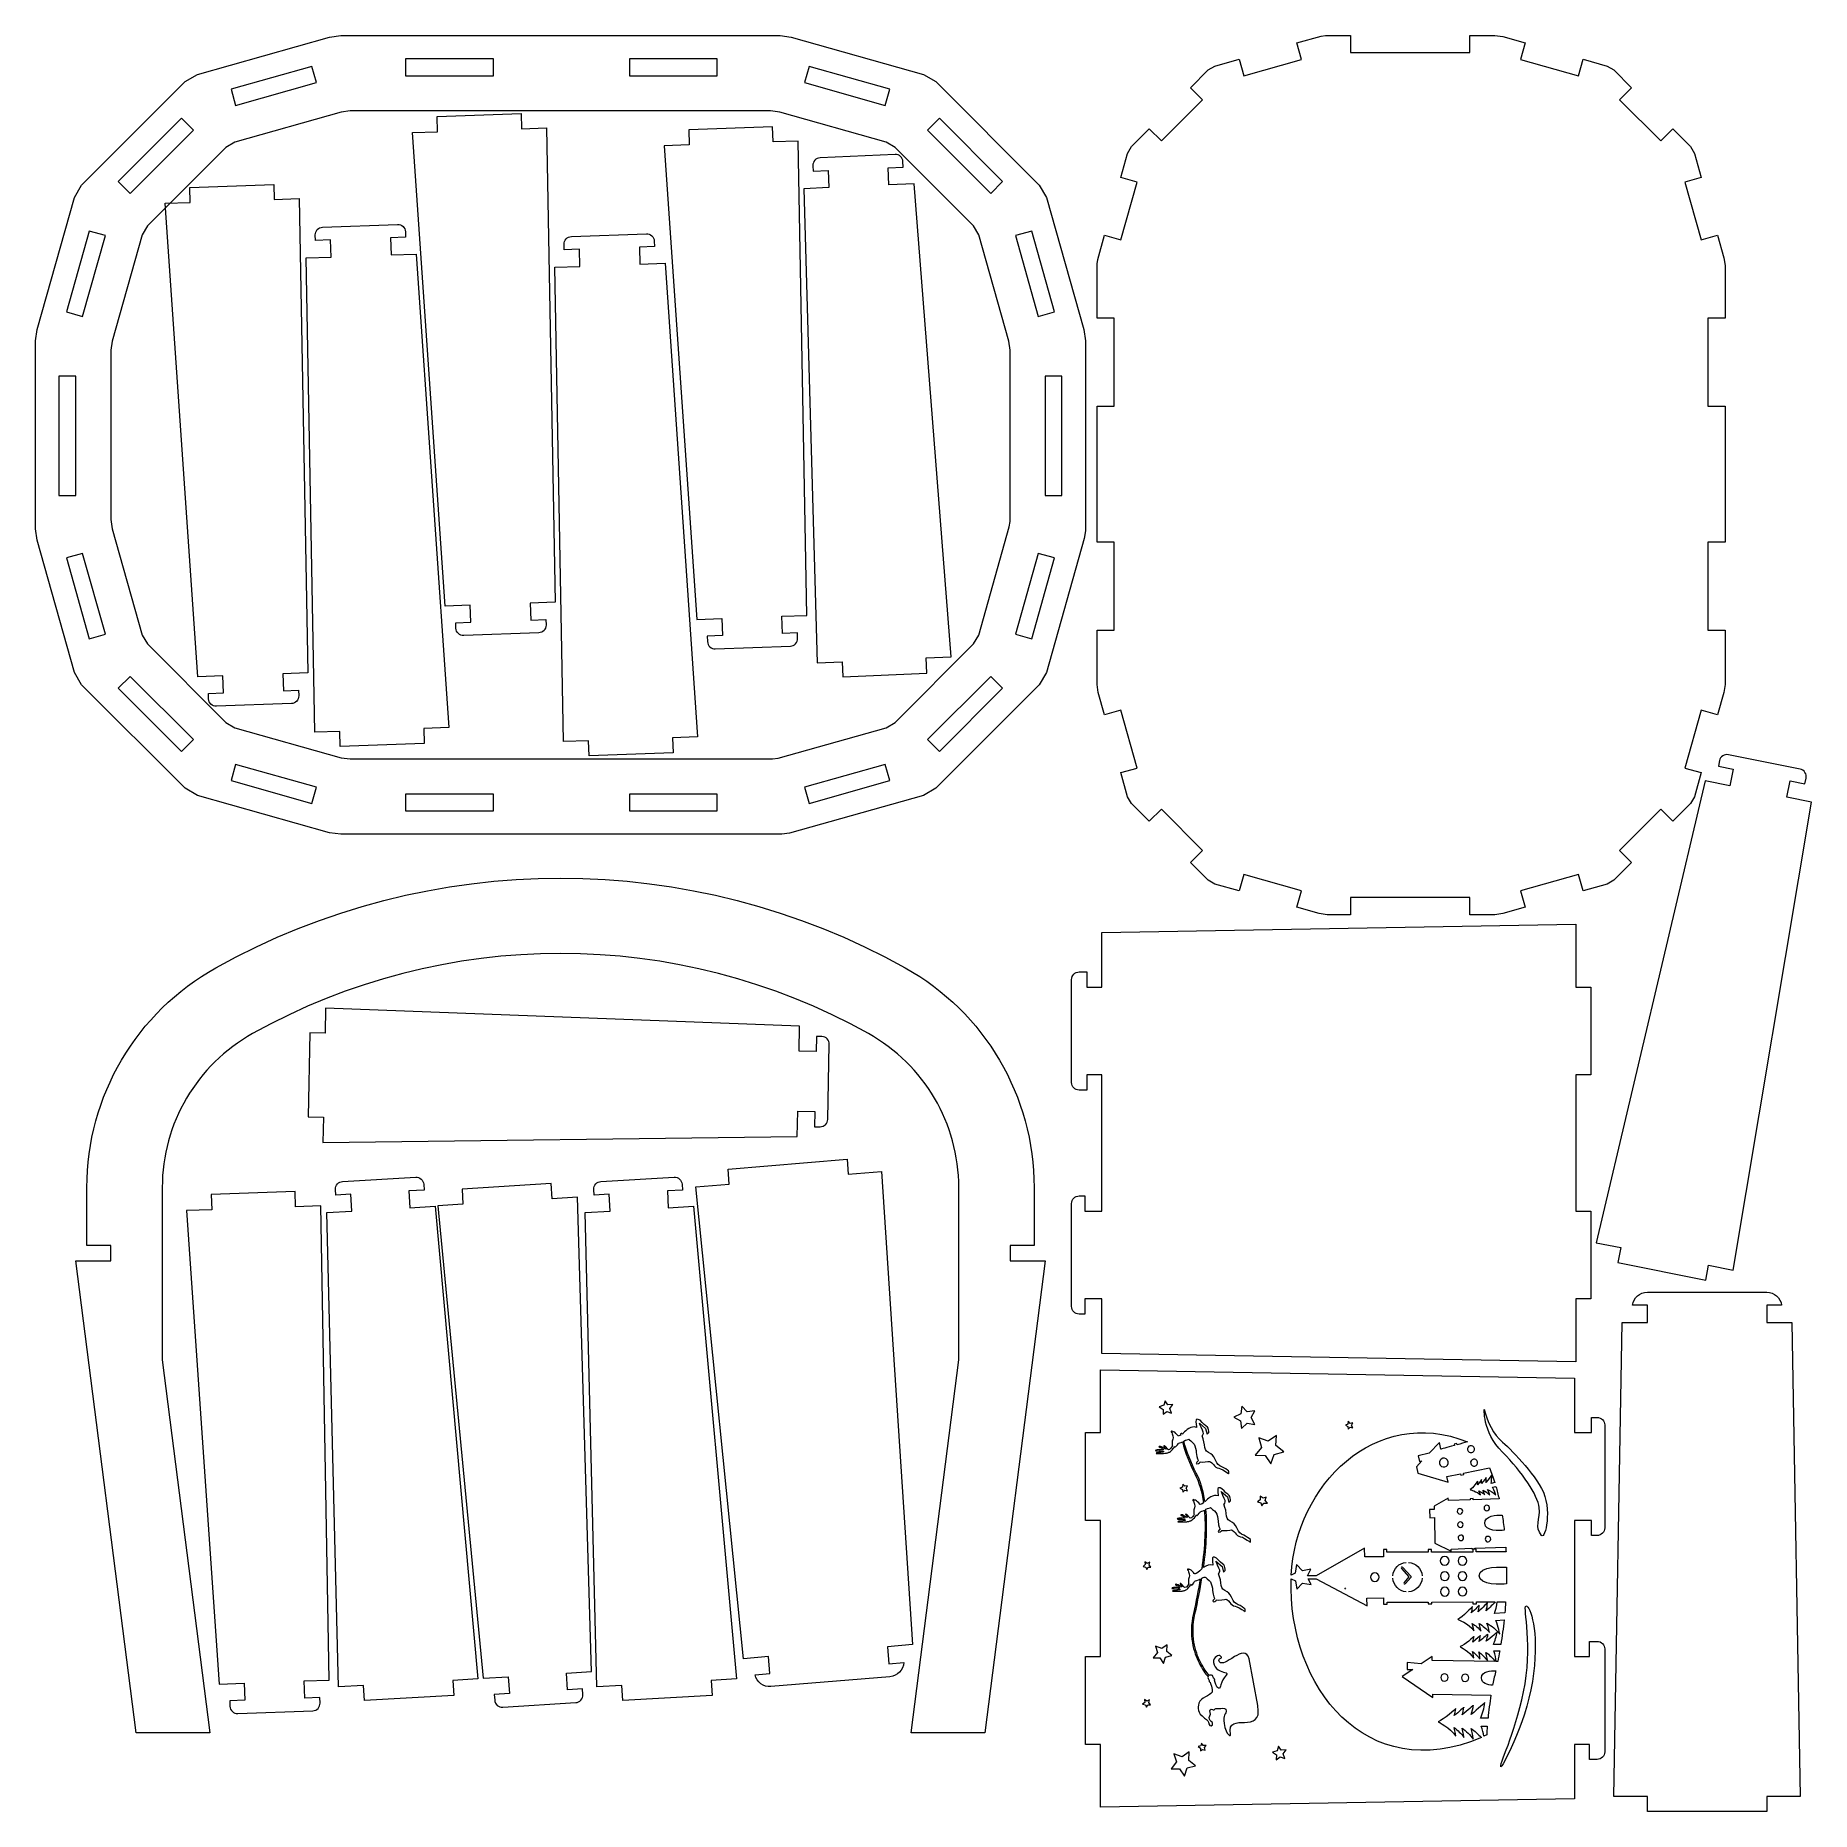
# Model space of a CAD drawing. Header units: centimetres. Extents: x -23.6 to 23.6, y -23.6 to 23.6.
import ezdxf

# ---------------------------------------------------------------- set-up
doc = ezdxf.new("R2010")
doc.units = ezdxf.units.CM
doc.header["$MEASUREMENT"] = 0
doc.layers.add('layer 1', color=7, linetype='Continuous')

msp = doc.modelspace()

# ---------------------------------------------------------------- linework, layer by layer
at = {"layer": 'layer 1', "color": 250, "lineweight": 9}
for points, knots in [([(3.07335, 19.59872), (3.07335, 19.59872), (0.32843, 22.34364), (0.32843, 22.34364), (0.32843, 22.34364), (0.32843, 22.34364), (0.0013, 22.5354), (0.0013, 22.5354), (0.0013, 22.5354), (0.0013, 22.5354), (-3.50941, 23.52591), (-3.50941, 23.52591), (-3.50941, 23.52591), (-3.50941, 23.52591), (-3.8084, 23.56727), (-3.8084, 23.56727), (-3.8084, 23.56727), (-3.8084, 23.56727), (-15.46429, 23.56727), (-15.46429, 23.56727), (-15.46429, 23.56727), (-15.46429, 23.56727), (-15.76328, 23.52591), (-15.76328, 23.52591), (-15.76328, 23.52591), (-15.76328, 23.52591), (-19.27399, 22.5354), (-19.27399, 22.5354), (-19.27399, 22.5354), (-19.27399, 22.5354), (-19.60113, 22.34364), (-19.60113, 22.34364), (-19.60113, 22.34364), (-19.60113, 22.34364), (-22.34605, 19.59872), (-22.34605, 19.59872), (-22.34605, 19.59872), (-22.34605, 19.59872), (-22.53781, 19.27159), (-22.53781, 19.27159), (-22.53781, 19.27159), (-22.53781, 19.27159), (-23.52831, 15.76087), (-23.52831, 15.76087), (-23.52831, 15.76087), (-23.52831, 15.76087), (-23.56968, 15.46189), (-23.56968, 15.46189), (-23.56968, 15.46189), (-23.56968, 15.46189), (-23.56968, 10.47266), (-23.56968, 10.47266), (-23.56968, 10.47266), (-23.56968, 10.47266), (-23.52831, 10.17367), (-23.52831, 10.17367), (-23.52831, 10.17367), (-23.52831, 10.17367), (-22.53781, 6.66296), (-22.53781, 6.66296), (-22.53781, 6.66296), (-22.53781, 6.66296), (-22.34605, 6.33583), (-22.34605, 6.33583), (-22.34605, 6.33583), (-22.34605, 6.33583), (-19.60113, 3.59091), (-19.60113, 3.59091), (-19.60113, 3.59091), (-19.60113, 3.59091), (-19.27399, 3.39915), (-19.27399, 3.39915), (-19.27399, 3.39915), (-19.27399, 3.39915), (-15.76328, 2.40864), (-15.76328, 2.40864), (-15.76328, 2.40864), (-15.76328, 2.40864), (-15.46429, 2.36727), (-15.46429, 2.36727), (-15.46429, 2.36727), (-15.46429, 2.36727), (-3.75976, 2.36727), (-3.75976, 2.36727), (-3.75976, 2.36727), (-3.75976, 2.36727), (-3.55623, 2.39543), (-3.55623, 2.39543), (-3.55623, 2.39543), (-3.55623, 2.39543), (0.0013, 3.39915), (0.0013, 3.39915), (0.0013, 3.39915), (0.0013, 3.39915), (0.32843, 3.59091), (0.32843, 3.59091), (0.32843, 3.59091), (0.32843, 3.59091), (3.07335, 6.33583), (3.07335, 6.33583), (3.07335, 6.33583), (3.07335, 6.33583), (3.26511, 6.66296), (3.26511, 6.66296), (3.26511, 6.66296), (3.26511, 6.66296), (4.26883, 10.22049), (4.26883, 10.22049), (4.26883, 10.22049), (4.26883, 10.22049), (4.29699, 10.42402), (4.29699, 10.42402), (4.29699, 10.42402), (4.29699, 10.42402), (4.29699, 15.46189), (4.29699, 15.46189), (4.29699, 15.46189), (4.29699, 15.46189), (4.25562, 15.76087), (4.25562, 15.76087), (4.25562, 15.76087), (4.25562, 15.76087), (3.26511, 19.27159), (3.26511, 19.27159), (3.26511, 19.27159), (3.26511, 19.27159), (3.07335, 19.59872), (3.07335, 19.59872)], [0, 0, 0, 0, 0.03030303, 0.03030303, 0.03030303, 0.03030303, 0.06060606, 0.06060606, 0.06060606, 0.06060606, 0.09090909, 0.09090909, 0.09090909, 0.09090909, 0.12121212, 0.12121212, 0.12121212, 0.12121212, 0.15151515, 0.15151515, 0.15151515, 0.15151515, 0.18181818, 0.18181818, 0.18181818, 0.18181818, 0.21212121, 0.21212121, 0.21212121, 0.21212121, 0.24242424, 0.24242424, 0.24242424, 0.24242424, 0.27272727, 0.27272727, 0.27272727, 0.27272727, 0.3030303, 0.3030303, 0.3030303, 0.3030303, 0.33333333, 0.33333333, 0.33333333, 0.33333333, 0.36363636, 0.36363636, 0.36363636, 0.36363636, 0.39393939, 0.39393939, 0.39393939, 0.39393939, 0.42424242, 0.42424242, 0.42424242, 0.42424242, 0.45454545, 0.45454545, 0.45454545, 0.45454545, 0.48484848, 0.48484848, 0.48484848, 0.48484848, 0.51515152, 0.51515152, 0.51515152, 0.51515152, 0.54545455, 0.54545455, 0.54545455, 0.54545455, 0.57575758, 0.57575758, 0.57575758, 0.57575758, 0.60606061, 0.60606061, 0.60606061, 0.60606061, 0.63636364, 0.63636364, 0.63636364, 0.63636364, 0.66666667, 0.66666667, 0.66666667, 0.66666667, 0.6969697, 0.6969697, 0.6969697, 0.6969697, 0.72727273, 0.72727273, 0.72727273, 0.72727273, 0.75757576, 0.75757576, 0.75757576, 0.75757576, 0.78787879, 0.78787879, 0.78787879, 0.78787879, 0.81818182, 0.81818182, 0.81818182, 0.81818182, 0.84848485, 0.84848485, 0.84848485, 0.84848485, 0.87878788, 0.87878788, 0.87878788, 0.87878788, 0.90909091, 0.90909091, 0.90909091, 0.90909091, 0.93939394, 0.93939394, 0.93939394, 0.93939394, 1, 1, 1, 1]), ([(21.27475, 6.34061), (21.27475, 6.34061), (21.27475, 7.78612), (21.27475, 7.78612), (21.27475, 7.78612), (21.27475, 7.78612), (20.8215, 7.78612), (20.8215, 7.78612), (20.8215, 7.78612), (20.8215, 7.78612), (20.8215, 10.11946), (20.8215, 10.11946), (20.8215, 10.11946), (20.8215, 10.11946), (21.27475, 10.11946), (21.27475, 10.11946), (21.27475, 10.11946), (21.27475, 10.11946), (21.27475, 13.7304), (21.27475, 13.7304), (21.27475, 13.7304), (21.27475, 13.7304), (20.8215, 13.7304), (20.8215, 13.7304), (20.8215, 13.7304), (20.8215, 13.7304), (20.8215, 16.06374), (20.8215, 16.06374), (20.8215, 16.06374), (20.8215, 16.06374), (21.27475, 16.06374), (21.27475, 16.06374), (21.27475, 16.06374), (21.27475, 16.06374), (21.27475, 17.46061), (21.27475, 17.46061), (21.27475, 17.46061), (21.27475, 17.46061), (21.24578, 17.66994), (21.24578, 17.66994), (21.24578, 17.66994), (21.24578, 17.66994), (21.07797, 18.26474), (21.07797, 18.26474), (21.07797, 18.26474), (21.07797, 18.26474), (20.64175, 18.14167), (20.64175, 18.14167), (20.64175, 18.14167), (20.64175, 18.14167), (20.20918, 19.67486), (20.20918, 19.67486), (20.20918, 19.67486), (20.20918, 19.67486), (20.64539, 19.79794), (20.64539, 19.79794), (20.64539, 19.79794), (20.64539, 19.79794), (20.46437, 20.43956), (20.46437, 20.43956), (20.46437, 20.43956), (20.46437, 20.43956), (20.35998, 20.61764), (20.35998, 20.61764), (20.35998, 20.61764), (20.35998, 20.61764), (19.88858, 21.08904), (19.88858, 21.08904), (19.88858, 21.08904), (19.88858, 21.08904), (19.56809, 20.76855), (19.56809, 20.76855), (19.56809, 20.76855), (19.56809, 20.76855), (18.47602, 21.86062), (18.47602, 21.86062), (18.47602, 21.86062), (18.47602, 21.86062), (18.79651, 22.18111), (18.79651, 22.18111), (18.79651, 22.18111), (18.79651, 22.18111), (18.32511, 22.65251), (18.32511, 22.65251), (18.32511, 22.65251), (18.32511, 22.65251), (18.14703, 22.7569), (18.14703, 22.7569), (18.14703, 22.7569), (18.14703, 22.7569), (17.50541, 22.93792), (17.50541, 22.93792), (17.50541, 22.93792), (17.50541, 22.93792), (17.38233, 22.50171), (17.38233, 22.50171), (17.38233, 22.50171), (17.38233, 22.50171), (15.84914, 22.93428), (15.84914, 22.93428), (15.84914, 22.93428), (15.84914, 22.93428), (15.97221, 23.3705), (15.97221, 23.3705), (15.97221, 23.3705), (15.97221, 23.3705), (15.37741, 23.53831), (15.37741, 23.53831), (15.37741, 23.53831), (15.37741, 23.53831), (15.16808, 23.56728), (15.16808, 23.56728), (15.16808, 23.56728), (15.16808, 23.56728), (14.50141, 23.56728), (14.50141, 23.56728), (14.50141, 23.56728), (14.50141, 23.56728), (14.50141, 23.11403), (14.50141, 23.11403), (14.50141, 23.11403), (14.50141, 23.11403), (11.33277, 23.11403), (11.33277, 23.11403), (11.33277, 23.11403), (11.33277, 23.11403), (11.33277, 23.56728), (11.33277, 23.56728), (11.33277, 23.56728), (11.33277, 23.56728), (10.66611, 23.56728), (10.66611, 23.56728), (10.66611, 23.56728), (10.66611, 23.56728), (10.55223, 23.55152), (10.55223, 23.55152), (10.55223, 23.55152), (10.55223, 23.55152), (9.91061, 23.3705), (9.91061, 23.3705), (9.91061, 23.3705), (9.91061, 23.3705), (10.03369, 22.93428), (10.03369, 22.93428), (10.03369, 22.93428), (10.03369, 22.93428), (8.5005, 22.50171), (8.5005, 22.50171), (8.5005, 22.50171), (8.5005, 22.50171), (8.37742, 22.93792), (8.37742, 22.93792), (8.37742, 22.93792), (8.37742, 22.93792), (7.7358, 22.7569), (7.7358, 22.7569), (7.7358, 22.7569), (7.7358, 22.7569), (7.55772, 22.65251), (7.55772, 22.65251), (7.55772, 22.65251), (7.55772, 22.65251), (7.08632, 22.18111), (7.08632, 22.18111), (7.08632, 22.18111), (7.08632, 22.18111), (7.40681, 21.86062), (7.40681, 21.86062), (7.40681, 21.86062), (7.40681, 21.86062), (6.31474, 20.76855), (6.31474, 20.76855), (6.31474, 20.76855), (6.31474, 20.76855), (5.99425, 21.08904), (5.99425, 21.08904), (5.99425, 21.08904), (5.99425, 21.08904), (5.52285, 20.61764), (5.52285, 20.61764), (5.52285, 20.61764), (5.52285, 20.61764), (5.41846, 20.43956), (5.41846, 20.43956), (5.41846, 20.43956), (5.41846, 20.43956), (5.23744, 19.79794), (5.23744, 19.79794), (5.23744, 19.79794), (5.23744, 19.79794), (5.67365, 19.67486), (5.67365, 19.67486), (5.67365, 19.67486), (5.67365, 19.67486), (5.24108, 18.14167), (5.24108, 18.14167), (5.24108, 18.14167), (5.24108, 18.14167), (4.80486, 18.26474), (4.80486, 18.26474), (4.80486, 18.26474), (4.80486, 18.26474), (4.62384, 17.62312), (4.62384, 17.62312), (4.62384, 17.62312), (4.62384, 17.62312), (4.60808, 17.50925), (4.60808, 17.50925), (4.60808, 17.50925), (4.60808, 17.50925), (4.60808, 16.06374), (4.60808, 16.06374), (4.60808, 16.06374), (4.60808, 16.06374), (5.06133, 16.06374), (5.06133, 16.06374), (5.06133, 16.06374), (5.06133, 16.06374), (5.06133, 13.7304), (5.06133, 13.7304), (5.06133, 13.7304), (5.06133, 13.7304), (4.60808, 13.7304), (4.60808, 13.7304), (4.60808, 13.7304), (4.60808, 13.7304), (4.60808, 10.11946), (4.60808, 10.11946), (4.60808, 10.11946), (4.60808, 10.11946), (5.06133, 10.11946), (5.06133, 10.11946), (5.06133, 10.11946), (5.06133, 10.11946), (5.06133, 7.78612), (5.06133, 7.78612), (5.06133, 7.78612), (5.06133, 7.78612), (4.60808, 7.78612), (4.60808, 7.78612), (4.60808, 7.78612), (4.60808, 7.78612), (4.60808, 6.34061), (4.60808, 6.34061), (4.60808, 6.34061), (4.60808, 6.34061), (4.63705, 6.13128), (4.63705, 6.13128), (4.63705, 6.13128), (4.63705, 6.13128), (4.80486, 5.53648), (4.80486, 5.53648), (4.80486, 5.53648), (4.80486, 5.53648), (5.24108, 5.65955), (5.24108, 5.65955), (5.24108, 5.65955), (5.24108, 5.65955), (5.67365, 4.12636), (5.67365, 4.12636), (5.67365, 4.12636), (5.67365, 4.12636), (5.23744, 4.00328), (5.23744, 4.00328), (5.23744, 4.00328), (5.23744, 4.00328), (5.41846, 3.36166), (5.41846, 3.36166), (5.41846, 3.36166), (5.41846, 3.36166), (5.52285, 3.18358), (5.52285, 3.18358), (5.52285, 3.18358), (5.52285, 3.18358), (5.99425, 2.71218), (5.99425, 2.71218), (5.99425, 2.71218), (5.99425, 2.71218), (6.31474, 3.03267), (6.31474, 3.03267), (6.31474, 3.03267), (6.31474, 3.03267), (7.40681, 1.9406), (7.40681, 1.9406), (7.40681, 1.9406), (7.40681, 1.9406), (7.08632, 1.62011), (7.08632, 1.62011), (7.08632, 1.62011), (7.08632, 1.62011), (7.55772, 1.14871), (7.55772, 1.14871), (7.55772, 1.14871), (7.55772, 1.14871), (7.7358, 1.04432), (7.7358, 1.04432), (7.7358, 1.04432), (7.7358, 1.04432), (8.37742, 0.8633), (8.37742, 0.8633), (8.37742, 0.8633), (8.37742, 0.8633), (8.5005, 1.29951), (8.5005, 1.29951), (8.5005, 1.29951), (8.5005, 1.29951), (10.03369, 0.86694), (10.03369, 0.86694), (10.03369, 0.86694), (10.03369, 0.86694), (9.91061, 0.43072), (9.91061, 0.43072), (9.91061, 0.43072), (9.91061, 0.43072), (10.50542, 0.26291), (10.50542, 0.26291), (10.50542, 0.26291), (10.50542, 0.26291), (10.71475, 0.23394), (10.71475, 0.23394), (10.71475, 0.23394), (10.71475, 0.23394), (11.33277, 0.23394), (11.33277, 0.23394), (11.33277, 0.23394), (11.33277, 0.23394), (11.33277, 0.68719), (11.33277, 0.68719), (11.33277, 0.68719), (11.33277, 0.68719), (14.50141, 0.68719), (14.50141, 0.68719), (14.50141, 0.68719), (14.50141, 0.68719), (14.50141, 0.23394), (14.50141, 0.23394), (14.50141, 0.23394), (14.50141, 0.23394), (15.16808, 0.23394), (15.16808, 0.23394), (15.16808, 0.23394), (15.16808, 0.23394), (15.37741, 0.26291), (15.37741, 0.26291), (15.37741, 0.26291), (15.37741, 0.26291), (15.97221, 0.43072), (15.97221, 0.43072), (15.97221, 0.43072), (15.97221, 0.43072), (15.84914, 0.86694), (15.84914, 0.86694), (15.84914, 0.86694), (15.84914, 0.86694), (17.38233, 1.29951), (17.38233, 1.29951), (17.38233, 1.29951), (17.38233, 1.29951), (17.50541, 0.8633), (17.50541, 0.8633), (17.50541, 0.8633), (17.50541, 0.8633), (18.14703, 1.04432), (18.14703, 1.04432), (18.14703, 1.04432), (18.14703, 1.04432), (18.32511, 1.14871), (18.32511, 1.14871), (18.32511, 1.14871), (18.32511, 1.14871), (18.79651, 1.62011), (18.79651, 1.62011), (18.79651, 1.62011), (18.79651, 1.62011), (18.47602, 1.9406), (18.47602, 1.9406), (18.47602, 1.9406), (18.47602, 1.9406), (19.56809, 3.03267), (19.56809, 3.03267), (19.56809, 3.03267), (19.56809, 3.03267), (19.88858, 2.71218), (19.88858, 2.71218), (19.88858, 2.71218), (19.88858, 2.71218), (20.35998, 3.18358), (20.35998, 3.18358), (20.35998, 3.18358), (20.35998, 3.18358), (20.46437, 3.36166), (20.46437, 3.36166), (20.46437, 3.36166), (20.46437, 3.36166), (20.64539, 4.00328), (20.64539, 4.00328), (20.64539, 4.00328), (20.64539, 4.00328), (20.20918, 4.12636), (20.20918, 4.12636), (20.20918, 4.12636), (20.20918, 4.12636), (20.64175, 5.65955), (20.64175, 5.65955), (20.64175, 5.65955), (20.64175, 5.65955), (21.07797, 5.53648), (21.07797, 5.53648), (21.07797, 5.53648), (21.07797, 5.53648), (21.24578, 6.13128), (21.24578, 6.13128), (21.24578, 6.13128), (21.24578, 6.13128), (21.27475, 6.34061), (21.27475, 6.34061)], [0, 0, 0, 0, 0.00952381, 0.00952381, 0.00952381, 0.00952381, 0.01904762, 0.01904762, 0.01904762, 0.01904762, 0.02857143, 0.02857143, 0.02857143, 0.02857143, 0.03809524, 0.03809524, 0.03809524, 0.03809524, 0.04761905, 0.04761905, 0.04761905, 0.04761905, 0.05714286, 0.05714286, 0.05714286, 0.05714286, 0.06666667, 0.06666667, 0.06666667, 0.06666667, 0.07619048, 0.07619048, 0.07619048, 0.07619048, 0.08571429, 0.08571429, 0.08571429, 0.08571429, 0.0952381, 0.0952381, 0.0952381, 0.0952381, 0.1047619, 0.1047619, 0.1047619, 0.1047619, 0.11428571, 0.11428571, 0.11428571, 0.11428571, 0.12380952, 0.12380952, 0.12380952, 0.12380952, 0.13333333, 0.13333333, 0.13333333, 0.13333333, 0.14285714, 0.14285714, 0.14285714, 0.14285714, 0.15238095, 0.15238095, 0.15238095, 0.15238095, 0.16190476, 0.16190476, 0.16190476, 0.16190476, 0.17142857, 0.17142857, 0.17142857, 0.17142857, 0.18095238, 0.18095238, 0.18095238, 0.18095238, 0.19047619, 0.19047619, 0.19047619, 0.19047619, 0.2, 0.2, 0.2, 0.2, 0.20952381, 0.20952381, 0.20952381, 0.20952381, 0.21904762, 0.21904762, 0.21904762, 0.21904762, 0.22857143, 0.22857143, 0.22857143, 0.22857143, 0.23809524, 0.23809524, 0.23809524, 0.23809524, 0.24761905, 0.24761905, 0.24761905, 0.24761905, 0.25714286, 0.25714286, 0.25714286, 0.25714286, 0.26666667, 0.26666667, 0.26666667, 0.26666667, 0.27619048, 0.27619048, 0.27619048, 0.27619048, 0.28571429, 0.28571429, 0.28571429, 0.28571429, 0.2952381, 0.2952381, 0.2952381, 0.2952381, 0.3047619, 0.3047619, 0.3047619, 0.3047619, 0.31428571, 0.31428571, 0.31428571, 0.31428571, 0.32380952, 0.32380952, 0.32380952, 0.32380952, 0.33333333, 0.33333333, 0.33333333, 0.33333333, 0.34285714, 0.34285714, 0.34285714, 0.34285714, 0.35238095, 0.35238095, 0.35238095, 0.35238095, 0.36190476, 0.36190476, 0.36190476, 0.36190476, 0.37142857, 0.37142857, 0.37142857, 0.37142857, 0.38095238, 0.38095238, 0.38095238, 0.38095238, 0.39047619, 0.39047619, 0.39047619, 0.39047619, 0.4, 0.4, 0.4, 0.4, 0.40952381, 0.40952381, 0.40952381, 0.40952381, 0.41904762, 0.41904762, 0.41904762, 0.41904762, 0.42857143, 0.42857143, 0.42857143, 0.42857143, 0.43809524, 0.43809524, 0.43809524, 0.43809524, 0.44761905, 0.44761905, 0.44761905, 0.44761905, 0.45714286, 0.45714286, 0.45714286, 0.45714286, 0.46666667, 0.46666667, 0.46666667, 0.46666667, 0.47619048, 0.47619048, 0.47619048, 0.47619048, 0.48571429, 0.48571429, 0.48571429, 0.48571429, 0.4952381, 0.4952381, 0.4952381, 0.4952381, 0.5047619, 0.5047619, 0.5047619, 0.5047619, 0.51428571, 0.51428571, 0.51428571, 0.51428571, 0.52380952, 0.52380952, 0.52380952, 0.52380952, 0.53333333, 0.53333333, 0.53333333, 0.53333333, 0.54285714, 0.54285714, 0.54285714, 0.54285714, 0.55238095, 0.55238095, 0.55238095, 0.55238095, 0.56190476, 0.56190476, 0.56190476, 0.56190476, 0.57142857, 0.57142857, 0.57142857, 0.57142857, 0.58095238, 0.58095238, 0.58095238, 0.58095238, 0.59047619, 0.59047619, 0.59047619, 0.59047619, 0.6, 0.6, 0.6, 0.6, 0.60952381, 0.60952381, 0.60952381, 0.60952381, 0.61904762, 0.61904762, 0.61904762, 0.61904762, 0.62857143, 0.62857143, 0.62857143, 0.62857143, 0.63809524, 0.63809524, 0.63809524, 0.63809524, 0.64761905, 0.64761905, 0.64761905, 0.64761905, 0.65714286, 0.65714286, 0.65714286, 0.65714286, 0.66666667, 0.66666667, 0.66666667, 0.66666667, 0.67619048, 0.67619048, 0.67619048, 0.67619048, 0.68571429, 0.68571429, 0.68571429, 0.68571429, 0.6952381, 0.6952381, 0.6952381, 0.6952381, 0.7047619, 0.7047619, 0.7047619, 0.7047619, 0.71428571, 0.71428571, 0.71428571, 0.71428571, 0.72380952, 0.72380952, 0.72380952, 0.72380952, 0.73333333, 0.73333333, 0.73333333, 0.73333333, 0.74285714, 0.74285714, 0.74285714, 0.74285714, 0.75238095, 0.75238095, 0.75238095, 0.75238095, 0.76190476, 0.76190476, 0.76190476, 0.76190476, 0.77142857, 0.77142857, 0.77142857, 0.77142857, 0.78095238, 0.78095238, 0.78095238, 0.78095238, 0.79047619, 0.79047619, 0.79047619, 0.79047619, 0.8, 0.8, 0.8, 0.8, 0.80952381, 0.80952381, 0.80952381, 0.80952381, 0.81904762, 0.81904762, 0.81904762, 0.81904762, 0.82857143, 0.82857143, 0.82857143, 0.82857143, 0.83809524, 0.83809524, 0.83809524, 0.83809524, 0.84761905, 0.84761905, 0.84761905, 0.84761905, 0.85714286, 0.85714286, 0.85714286, 0.85714286, 0.86666667, 0.86666667, 0.86666667, 0.86666667, 0.87619048, 0.87619048, 0.87619048, 0.87619048, 0.88571429, 0.88571429, 0.88571429, 0.88571429, 0.8952381, 0.8952381, 0.8952381, 0.8952381, 0.9047619, 0.9047619, 0.9047619, 0.9047619, 0.91428571, 0.91428571, 0.91428571, 0.91428571, 0.92380952, 0.92380952, 0.92380952, 0.92380952, 0.93333333, 0.93333333, 0.93333333, 0.93333333, 0.94285714, 0.94285714, 0.94285714, 0.94285714, 0.95238095, 0.95238095, 0.95238095, 0.95238095, 0.96190476, 0.96190476, 0.96190476, 0.96190476, 0.97142857, 0.97142857, 0.97142857, 0.97142857, 0.98095238, 0.98095238, 0.98095238, 0.98095238, 1, 1, 1, 1]), ([(-16.11286, 22.31685), (-16.11286, 22.31685), (-18.25838, 21.71152), (-18.25838, 21.71152), (-18.25838, 21.71152), (-18.25838, 21.71152), (-18.3797, 22.14151), (-18.3797, 22.14151), (-18.3797, 22.14151), (-18.3797, 22.14151), (-16.23418, 22.74684), (-16.23418, 22.74684), (-16.23418, 22.74684), (-16.23418, 22.74684), (-16.11286, 22.31685), (-16.11286, 22.31685)], [0, 0, 0, 0, 0.2, 0.2, 0.2, 0.2, 0.4, 0.4, 0.4, 0.4, 0.6, 0.6, 0.6, 0.6, 1, 1, 1, 1]), ([(-11.4175, 22.49807), (-11.4175, 22.49807), (-13.75083, 22.49807), (-13.75083, 22.49807), (-13.75083, 22.49807), (-13.75083, 22.49807), (-13.75083, 22.94485), (-13.75083, 22.94485), (-13.75083, 22.94485), (-13.75083, 22.94485), (-11.4175, 22.94485), (-11.4175, 22.94485), (-11.4175, 22.94485), (-11.4175, 22.94485), (-11.4175, 22.49807), (-11.4175, 22.49807)], [0, 0, 0, 0, 0.2, 0.2, 0.2, 0.2, 0.4, 0.4, 0.4, 0.4, 0.6, 0.6, 0.6, 0.6, 1, 1, 1, 1]), ([(-5.47322, 22.49807), (-5.47322, 22.49807), (-7.80655, 22.49807), (-7.80655, 22.49807), (-7.80655, 22.49807), (-7.80655, 22.49807), (-7.80655, 22.94485), (-7.80655, 22.94485), (-7.80655, 22.94485), (-7.80655, 22.94485), (-5.47322, 22.94485), (-5.47322, 22.94485), (-5.47322, 22.94485), (-5.47322, 22.94485), (-5.47322, 22.49807), (-5.47322, 22.49807)], [0, 0, 0, 0, 0.2, 0.2, 0.2, 0.2, 0.4, 0.4, 0.4, 0.4, 0.6, 0.6, 0.6, 0.6, 1, 1, 1, 1]), ([(-1.01431, 21.71152), (-1.01431, 21.71152), (-3.15983, 22.31685), (-3.15983, 22.31685), (-3.15983, 22.31685), (-3.15983, 22.31685), (-3.03851, 22.74684), (-3.03851, 22.74684), (-3.03851, 22.74684), (-3.03851, 22.74684), (-0.89299, 22.14151), (-0.89299, 22.14151), (-0.89299, 22.14151), (-0.89299, 22.14151), (-1.01431, 21.71152), (-1.01431, 21.71152)], [0, 0, 0, 0, 0.2, 0.2, 0.2, 0.2, 0.4, 0.4, 0.4, 0.4, 0.6, 0.6, 0.6, 0.6, 1, 1, 1, 1]), ([(-3.81228, 21.53327), (-3.81228, 21.53327), (-0.99206, 20.73759), (-0.99206, 20.73759), (-0.99206, 20.73759), (-0.99206, 20.73759), (-0.75495, 20.59859), (-0.75495, 20.59859), (-0.75495, 20.59859), (-0.75495, 20.59859), (1.32831, 18.51534), (1.32831, 18.51534), (1.32831, 18.51534), (1.32831, 18.51534), (1.4673, 18.27823), (1.4673, 18.27823), (1.4673, 18.27823), (1.4673, 18.27823), (2.26299, 15.45801), (2.26299, 15.45801), (2.26299, 15.45801), (2.26299, 15.45801), (2.29699, 15.2123), (2.29699, 15.2123), (2.29699, 15.2123), (2.29699, 15.2123), (2.29699, 10.67361), (2.29699, 10.67361), (2.29699, 10.67361), (2.29699, 10.67361), (2.2762, 10.52335), (2.2762, 10.52335), (2.2762, 10.52335), (2.2762, 10.52335), (1.4673, 7.65632), (1.4673, 7.65632), (1.4673, 7.65632), (1.4673, 7.65632), (1.32831, 7.41921), (1.32831, 7.41921), (1.32831, 7.41921), (1.32831, 7.41921), (-0.75495, 5.33595), (-0.75495, 5.33595), (-0.75495, 5.33595), (-0.75495, 5.33595), (-0.99206, 5.19696), (-0.99206, 5.19696), (-0.99206, 5.19696), (-0.99206, 5.19696), (-3.85909, 4.38806), (-3.85909, 4.38806), (-3.85909, 4.38806), (-3.85909, 4.38806), (-4.00935, 4.36727), (-4.00935, 4.36727), (-4.00935, 4.36727), (-4.00935, 4.36727), (-15.21471, 4.36727), (-15.21471, 4.36727), (-15.21471, 4.36727), (-15.21471, 4.36727), (-15.46041, 4.40127), (-15.46041, 4.40127), (-15.46041, 4.40127), (-15.46041, 4.40127), (-18.28063, 5.19696), (-18.28063, 5.19696), (-18.28063, 5.19696), (-18.28063, 5.19696), (-18.51775, 5.33595), (-18.51775, 5.33595), (-18.51775, 5.33595), (-18.51775, 5.33595), (-20.601, 7.41921), (-20.601, 7.41921), (-20.601, 7.41921), (-20.601, 7.41921), (-20.73999, 7.65632), (-20.73999, 7.65632), (-20.73999, 7.65632), (-20.73999, 7.65632), (-21.53568, 10.47654), (-21.53568, 10.47654), (-21.53568, 10.47654), (-21.53568, 10.47654), (-21.56968, 10.72225), (-21.56968, 10.72225), (-21.56968, 10.72225), (-21.56968, 10.72225), (-21.56968, 15.2123), (-21.56968, 15.2123), (-21.56968, 15.2123), (-21.56968, 15.2123), (-21.53568, 15.45801), (-21.53568, 15.45801), (-21.53568, 15.45801), (-21.53568, 15.45801), (-20.73999, 18.27823), (-20.73999, 18.27823), (-20.73999, 18.27823), (-20.73999, 18.27823), (-20.601, 18.51534), (-20.601, 18.51534), (-20.601, 18.51534), (-20.601, 18.51534), (-18.51775, 20.59859), (-18.51775, 20.59859), (-18.51775, 20.59859), (-18.51775, 20.59859), (-18.28063, 20.73759), (-18.28063, 20.73759), (-18.28063, 20.73759), (-18.28063, 20.73759), (-15.46041, 21.53327), (-15.46041, 21.53327), (-15.46041, 21.53327), (-15.46041, 21.53327), (-15.21471, 21.56727), (-15.21471, 21.56727), (-15.21471, 21.56727), (-15.21471, 21.56727), (-4.05799, 21.56727), (-4.05799, 21.56727), (-4.05799, 21.56727), (-4.05799, 21.56727), (-3.81228, 21.53327), (-3.81228, 21.53327)], [0, 0, 0, 0, 0.03030303, 0.03030303, 0.03030303, 0.03030303, 0.06060606, 0.06060606, 0.06060606, 0.06060606, 0.09090909, 0.09090909, 0.09090909, 0.09090909, 0.12121212, 0.12121212, 0.12121212, 0.12121212, 0.15151515, 0.15151515, 0.15151515, 0.15151515, 0.18181818, 0.18181818, 0.18181818, 0.18181818, 0.21212121, 0.21212121, 0.21212121, 0.21212121, 0.24242424, 0.24242424, 0.24242424, 0.24242424, 0.27272727, 0.27272727, 0.27272727, 0.27272727, 0.3030303, 0.3030303, 0.3030303, 0.3030303, 0.33333333, 0.33333333, 0.33333333, 0.33333333, 0.36363636, 0.36363636, 0.36363636, 0.36363636, 0.39393939, 0.39393939, 0.39393939, 0.39393939, 0.42424242, 0.42424242, 0.42424242, 0.42424242, 0.45454545, 0.45454545, 0.45454545, 0.45454545, 0.48484848, 0.48484848, 0.48484848, 0.48484848, 0.51515152, 0.51515152, 0.51515152, 0.51515152, 0.54545455, 0.54545455, 0.54545455, 0.54545455, 0.57575758, 0.57575758, 0.57575758, 0.57575758, 0.60606061, 0.60606061, 0.60606061, 0.60606061, 0.63636364, 0.63636364, 0.63636364, 0.63636364, 0.66666667, 0.66666667, 0.66666667, 0.66666667, 0.6969697, 0.6969697, 0.6969697, 0.6969697, 0.72727273, 0.72727273, 0.72727273, 0.72727273, 0.75757576, 0.75757576, 0.75757576, 0.75757576, 0.78787879, 0.78787879, 0.78787879, 0.78787879, 0.81818182, 0.81818182, 0.81818182, 0.81818182, 0.84848485, 0.84848485, 0.84848485, 0.84848485, 0.87878788, 0.87878788, 0.87878788, 0.87878788, 0.90909091, 0.90909091, 0.90909091, 0.90909091, 0.93939394, 0.93939394, 0.93939394, 0.93939394, 1, 1, 1, 1]), ([(-19.37841, 21.05498), (-19.37841, 21.05498), (-21.05739, 19.37601), (-21.05739, 19.37601), (-21.05739, 19.37601), (-21.05739, 19.37601), (-21.37331, 19.69193), (-21.37331, 19.69193), (-21.37331, 19.69193), (-21.37331, 19.69193), (-19.69433, 21.3709), (-19.69433, 21.3709), (-19.69433, 21.3709), (-19.69433, 21.3709), (-19.37841, 21.05498), (-19.37841, 21.05498)], [0, 0, 0, 0, 0.2, 0.2, 0.2, 0.2, 0.4, 0.4, 0.4, 0.4, 0.6, 0.6, 0.6, 0.6, 1, 1, 1, 1]), ([(-13.56263, 20.99066), (-13.56263, 20.99066), (-12.69842, 8.42517), (-12.69842, 8.42517), (-12.69842, 8.42517), (-12.69842, 8.42517), (-12.03219, 8.44897), (-12.03219, 8.44897), (-12.03219, 8.44897), (-12.03219, 8.44897), (-12.016, 7.99593), (-12.016, 7.99593), (-12.016, 7.99593), (-12.016, 7.99593), (-12.41575, 7.98165), (-12.41575, 7.98165), (-12.41575, 7.98165), (-12.41575, 7.98165), (-12.41051, 7.83507), (-12.41051, 7.83507), (-12.41051, 7.83507), (-12.40861, 7.78207), (-12.38574, 7.73199), (-12.34692, 7.69584), (-12.34692, 7.69584), (-12.30809, 7.6597), (-12.25651, 7.64045), (-12.20349, 7.64235), (-12.20349, 7.64235), (-12.20349, 7.64235), (-10.21172, 7.71351), (-10.21172, 7.71351), (-10.21172, 7.71351), (-10.10133, 7.71745), (-10.01505, 7.81013), (-10.01899, 7.92052), (-10.01899, 7.92052), (-10.01899, 7.92052), (-10.02423, 8.06709), (-10.02423, 8.06709), (-10.02423, 8.06709), (-10.02423, 8.06709), (-10.42397, 8.05281), (-10.42397, 8.05281), (-10.42397, 8.05281), (-10.42397, 8.05281), (-10.44016, 8.50585), (-10.44016, 8.50585), (-10.44016, 8.50585), (-10.44016, 8.50585), (-9.77392, 8.52965), (-9.77392, 8.52965), (-9.77392, 8.52965), (-9.77392, 8.52965), (-10.0023, 21.11786), (-10.0023, 21.11786), (-10.0023, 21.11786), (-10.0023, 21.11786), (-10.66855, 21.09406), (-10.66855, 21.09406), (-10.66855, 21.09406), (-10.66855, 21.09406), (-10.68283, 21.49381), (-10.68283, 21.49381), (-10.68283, 21.49381), (-10.68283, 21.49381), (-12.91067, 21.41421), (-12.91067, 21.41421), (-12.91067, 21.41421), (-12.91067, 21.41421), (-12.89639, 21.01447), (-12.89639, 21.01447), (-12.89639, 21.01447), (-12.89639, 21.01447), (-13.56263, 20.99066), (-13.56263, 20.99066)], [0, 0, 0, 0, 0.05, 0.05, 0.05, 0.05, 0.1, 0.1, 0.1, 0.1, 0.15, 0.15, 0.15, 0.15, 0.2, 0.2, 0.2, 0.2, 0.25, 0.25, 0.25, 0.25, 0.3, 0.3, 0.3, 0.3, 0.35, 0.35, 0.35, 0.35, 0.4, 0.4, 0.4, 0.4, 0.45, 0.45, 0.45, 0.45, 0.5, 0.5, 0.5, 0.5, 0.55, 0.55, 0.55, 0.55, 0.6, 0.6, 0.6, 0.6, 0.65, 0.65, 0.65, 0.65, 0.7, 0.7, 0.7, 0.7, 0.75, 0.75, 0.75, 0.75, 0.8, 0.8, 0.8, 0.8, 0.85, 0.85, 0.85, 0.85, 0.9, 0.9, 0.9, 0.9, 1, 1, 1, 1]), ([(1.78469, 19.37601), (1.78469, 19.37601), (0.10572, 21.05498), (0.10572, 21.05498), (0.10572, 21.05498), (0.10572, 21.05498), (0.42164, 21.3709), (0.42164, 21.3709), (0.42164, 21.3709), (0.42164, 21.3709), (2.10061, 19.69193), (2.10061, 19.69193), (2.10061, 19.69193), (2.10061, 19.69193), (1.78469, 19.37601), (1.78469, 19.37601)], [0, 0, 0, 0, 0.2, 0.2, 0.2, 0.2, 0.4, 0.4, 0.4, 0.4, 0.6, 0.6, 0.6, 0.6, 1, 1, 1, 1]), ([(-3.32429, 20.76516), (-3.32429, 20.76516), (-3.09591, 8.17695), (-3.09591, 8.17695), (-3.09591, 8.17695), (-3.09591, 8.17695), (-3.76215, 8.15315), (-3.76215, 8.15315), (-3.76215, 8.15315), (-3.76215, 8.15315), (-3.74596, 7.70011), (-3.74596, 7.70011), (-3.74596, 7.70011), (-3.74596, 7.70011), (-3.34621, 7.71439), (-3.34621, 7.71439), (-3.34621, 7.71439), (-3.34621, 7.71439), (-3.34098, 7.56782), (-3.34098, 7.56782), (-3.34098, 7.56782), (-3.33909, 7.51481), (-3.35833, 7.46322), (-3.39447, 7.42439), (-3.39447, 7.42439), (-3.43061, 7.38558), (-3.4807, 7.36271), (-3.53371, 7.36081), (-3.53371, 7.36081), (-3.53371, 7.36081), (-5.52548, 7.28965), (-5.52548, 7.28965), (-5.52548, 7.28965), (-5.57849, 7.28775), (-5.63008, 7.307), (-5.66891, 7.34314), (-5.66891, 7.34314), (-5.70773, 7.37929), (-5.7306, 7.42937), (-5.73249, 7.48237), (-5.73249, 7.48237), (-5.73249, 7.48237), (-5.73773, 7.62895), (-5.73773, 7.62895), (-5.73773, 7.62895), (-5.73773, 7.62895), (-5.33799, 7.64323), (-5.33799, 7.64323), (-5.33799, 7.64323), (-5.33799, 7.64323), (-5.35417, 8.09627), (-5.35417, 8.09627), (-5.35417, 8.09627), (-5.35417, 8.09627), (-6.02041, 8.07247), (-6.02041, 8.07247), (-6.02041, 8.07247), (-6.02041, 8.07247), (-6.88461, 20.63796), (-6.88461, 20.63796), (-6.88461, 20.63796), (-6.88461, 20.63796), (-6.21837, 20.66177), (-6.21837, 20.66177), (-6.21837, 20.66177), (-6.21837, 20.66177), (-6.23266, 21.06151), (-6.23266, 21.06151), (-6.23266, 21.06151), (-6.23266, 21.06151), (-4.00481, 21.14111), (-4.00481, 21.14111), (-4.00481, 21.14111), (-4.00481, 21.14111), (-3.99053, 20.74136), (-3.99053, 20.74136), (-3.99053, 20.74136), (-3.99053, 20.74136), (-3.32429, 20.76516), (-3.32429, 20.76516)], [0, 0, 0, 0, 0.04761905, 0.04761905, 0.04761905, 0.04761905, 0.0952381, 0.0952381, 0.0952381, 0.0952381, 0.14285714, 0.14285714, 0.14285714, 0.14285714, 0.19047619, 0.19047619, 0.19047619, 0.19047619, 0.23809524, 0.23809524, 0.23809524, 0.23809524, 0.28571429, 0.28571429, 0.28571429, 0.28571429, 0.33333333, 0.33333333, 0.33333333, 0.33333333, 0.38095238, 0.38095238, 0.38095238, 0.38095238, 0.42857143, 0.42857143, 0.42857143, 0.42857143, 0.47619048, 0.47619048, 0.47619048, 0.47619048, 0.52380952, 0.52380952, 0.52380952, 0.52380952, 0.57142857, 0.57142857, 0.57142857, 0.57142857, 0.61904762, 0.61904762, 0.61904762, 0.61904762, 0.66666667, 0.66666667, 0.66666667, 0.66666667, 0.71428571, 0.71428571, 0.71428571, 0.71428571, 0.76190476, 0.76190476, 0.76190476, 0.76190476, 0.80952381, 0.80952381, 0.80952381, 0.80952381, 0.85714286, 0.85714286, 0.85714286, 0.85714286, 0.9047619, 0.9047619, 0.9047619, 0.9047619, 1, 1, 1, 1]), ([(-2.82178, 6.91463), (-2.82178, 6.91463), (-3.17429, 19.49997), (-3.17429, 19.49997), (-3.17429, 19.49997), (-3.17429, 19.49997), (-2.50832, 19.53034), (-2.50832, 19.53034), (-2.50832, 19.53034), (-2.50832, 19.53034), (-2.52897, 19.98321), (-2.52897, 19.98321), (-2.52897, 19.98321), (-2.52897, 19.98321), (-2.92856, 19.96498), (-2.92856, 19.96498), (-2.92856, 19.96498), (-2.92856, 19.96498), (-2.93524, 20.11149), (-2.93524, 20.11149), (-2.93524, 20.11149), (-2.93765, 20.16448), (-2.91892, 20.21626), (-2.88317, 20.25544), (-2.88317, 20.25544), (-2.84741, 20.29461), (-2.79755, 20.31797), (-2.74456, 20.32039), (-2.74456, 20.32039), (-2.74456, 20.32039), (-0.75359, 20.4112), (-0.75359, 20.4112), (-0.75359, 20.4112), (-0.7006, 20.41361), (-0.64882, 20.39487), (-0.60964, 20.35912), (-0.60964, 20.35912), (-0.57047, 20.32336), (-0.5471, 20.2735), (-0.54468, 20.22052), (-0.54468, 20.22052), (-0.54468, 20.22052), (-0.538, 20.074), (-0.538, 20.074), (-0.538, 20.074), (-0.538, 20.074), (-0.93759, 20.05578), (-0.93759, 20.05578), (-0.93759, 20.05578), (-0.93759, 20.05578), (-0.91693, 19.60292), (-0.91693, 19.60292), (-0.91693, 19.60292), (-0.91693, 19.60292), (-0.25097, 19.63329), (-0.25097, 19.63329), (-0.25097, 19.63329), (-0.25097, 19.63329), (0.73712, 7.07693), (0.73712, 7.07693), (0.73712, 7.07693), (0.73712, 7.07693), (0.07114, 7.04656), (0.07114, 7.04656), (0.07114, 7.04656), (0.07114, 7.04656), (0.08937, 6.64698), (0.08937, 6.64698), (0.08937, 6.64698), (0.08937, 6.64698), (-2.13758, 6.54541), (-2.13758, 6.54541), (-2.13758, 6.54541), (-2.13758, 6.54541), (-2.1558, 6.945), (-2.1558, 6.945), (-2.1558, 6.945), (-2.1558, 6.945), (-2.82178, 6.91463), (-2.82178, 6.91463)], [0, 0, 0, 0, 0.04761905, 0.04761905, 0.04761905, 0.04761905, 0.0952381, 0.0952381, 0.0952381, 0.0952381, 0.14285714, 0.14285714, 0.14285714, 0.14285714, 0.19047619, 0.19047619, 0.19047619, 0.19047619, 0.23809524, 0.23809524, 0.23809524, 0.23809524, 0.28571429, 0.28571429, 0.28571429, 0.28571429, 0.33333333, 0.33333333, 0.33333333, 0.33333333, 0.38095238, 0.38095238, 0.38095238, 0.38095238, 0.42857143, 0.42857143, 0.42857143, 0.42857143, 0.47619048, 0.47619048, 0.47619048, 0.47619048, 0.52380952, 0.52380952, 0.52380952, 0.52380952, 0.57142857, 0.57142857, 0.57142857, 0.57142857, 0.61904762, 0.61904762, 0.61904762, 0.61904762, 0.66666667, 0.66666667, 0.66666667, 0.66666667, 0.71428571, 0.71428571, 0.71428571, 0.71428571, 0.76190476, 0.76190476, 0.76190476, 0.76190476, 0.80952381, 0.80952381, 0.80952381, 0.80952381, 0.85714286, 0.85714286, 0.85714286, 0.85714286, 0.9047619, 0.9047619, 0.9047619, 0.9047619, 1, 1, 1, 1]), ([(-20.12775, 19.11396), (-20.12775, 19.11396), (-19.26355, 6.54847), (-19.26355, 6.54847), (-19.26355, 6.54847), (-19.26355, 6.54847), (-18.59731, 6.57227), (-18.59731, 6.57227), (-18.59731, 6.57227), (-18.59731, 6.57227), (-18.58113, 6.11923), (-18.58113, 6.11923), (-18.58113, 6.11923), (-18.58113, 6.11923), (-18.98087, 6.10495), (-18.98087, 6.10495), (-18.98087, 6.10495), (-18.98087, 6.10495), (-18.97563, 5.95837), (-18.97563, 5.95837), (-18.97563, 5.95837), (-18.97374, 5.90537), (-18.95087, 5.85529), (-18.91205, 5.81914), (-18.91205, 5.81914), (-18.87322, 5.783), (-18.82163, 5.76375), (-18.76862, 5.76565), (-18.76862, 5.76565), (-18.76862, 5.76565), (-16.77685, 5.83681), (-16.77685, 5.83681), (-16.77685, 5.83681), (-16.66646, 5.84075), (-16.58017, 5.93343), (-16.58412, 6.04382), (-16.58412, 6.04382), (-16.58412, 6.04382), (-16.58935, 6.19039), (-16.58935, 6.19039), (-16.58935, 6.19039), (-16.58935, 6.19039), (-16.9891, 6.17611), (-16.9891, 6.17611), (-16.9891, 6.17611), (-16.9891, 6.17611), (-17.00529, 6.62915), (-17.00529, 6.62915), (-17.00529, 6.62915), (-17.00529, 6.62915), (-16.33905, 6.65295), (-16.33905, 6.65295), (-16.33905, 6.65295), (-16.33905, 6.65295), (-16.56743, 19.24116), (-16.56743, 19.24116), (-16.56743, 19.24116), (-16.56743, 19.24116), (-17.23367, 19.21736), (-17.23367, 19.21736), (-17.23367, 19.21736), (-17.23367, 19.21736), (-17.24795, 19.61711), (-17.24795, 19.61711), (-17.24795, 19.61711), (-17.24795, 19.61711), (-19.4758, 19.53751), (-19.4758, 19.53751), (-19.4758, 19.53751), (-19.4758, 19.53751), (-19.46151, 19.13777), (-19.46151, 19.13777), (-19.46151, 19.13777), (-19.46151, 19.13777), (-20.12775, 19.11396), (-20.12775, 19.11396)], [0, 0, 0, 0, 0.05, 0.05, 0.05, 0.05, 0.1, 0.1, 0.1, 0.1, 0.15, 0.15, 0.15, 0.15, 0.2, 0.2, 0.2, 0.2, 0.25, 0.25, 0.25, 0.25, 0.3, 0.3, 0.3, 0.3, 0.35, 0.35, 0.35, 0.35, 0.4, 0.4, 0.4, 0.4, 0.45, 0.45, 0.45, 0.45, 0.5, 0.5, 0.5, 0.5, 0.55, 0.55, 0.55, 0.55, 0.6, 0.6, 0.6, 0.6, 0.65, 0.65, 0.65, 0.65, 0.7, 0.7, 0.7, 0.7, 0.75, 0.75, 0.75, 0.75, 0.8, 0.8, 0.8, 0.8, 0.85, 0.85, 0.85, 0.85, 0.9, 0.9, 0.9, 0.9, 1, 1, 1, 1]), ([(-12.59961, 5.20327), (-12.59961, 5.20327), (-13.46381, 17.76876), (-13.46381, 17.76876), (-13.46381, 17.76876), (-13.46381, 17.76876), (-14.13005, 17.74496), (-14.13005, 17.74496), (-14.13005, 17.74496), (-14.13005, 17.74496), (-14.14623, 18.19801), (-14.14623, 18.19801), (-14.14623, 18.19801), (-14.14623, 18.19801), (-13.74649, 18.21229), (-13.74649, 18.21229), (-13.74649, 18.21229), (-13.74649, 18.21229), (-13.75173, 18.35886), (-13.75173, 18.35886), (-13.75173, 18.35886), (-13.75362, 18.41187), (-13.77649, 18.46195), (-13.81531, 18.49809), (-13.81531, 18.49809), (-13.85414, 18.53423), (-13.90573, 18.55348), (-13.95874, 18.55159), (-13.95874, 18.55159), (-13.95874, 18.55159), (-15.95051, 18.48042), (-15.95051, 18.48042), (-15.95051, 18.48042), (-16.0609, 18.47648), (-16.14719, 18.3838), (-16.14324, 18.27341), (-16.14324, 18.27341), (-16.14324, 18.27341), (-16.13801, 18.12684), (-16.13801, 18.12684), (-16.13801, 18.12684), (-16.13801, 18.12684), (-15.73826, 18.14113), (-15.73826, 18.14113), (-15.73826, 18.14113), (-15.73826, 18.14113), (-15.72207, 17.68808), (-15.72207, 17.68808), (-15.72207, 17.68808), (-15.72207, 17.68808), (-16.38831, 17.66428), (-16.38831, 17.66428), (-16.38831, 17.66428), (-16.38831, 17.66428), (-16.15993, 5.07607), (-16.15993, 5.07607), (-16.15993, 5.07607), (-16.15993, 5.07607), (-15.49369, 5.09987), (-15.49369, 5.09987), (-15.49369, 5.09987), (-15.49369, 5.09987), (-15.47941, 4.70013), (-15.47941, 4.70013), (-15.47941, 4.70013), (-15.47941, 4.70013), (-13.25156, 4.77973), (-13.25156, 4.77973), (-13.25156, 4.77973), (-13.25156, 4.77973), (-13.26585, 5.17947), (-13.26585, 5.17947), (-13.26585, 5.17947), (-13.26585, 5.17947), (-12.59961, 5.20327), (-12.59961, 5.20327)], [0, 0, 0, 0, 0.05, 0.05, 0.05, 0.05, 0.1, 0.1, 0.1, 0.1, 0.15, 0.15, 0.15, 0.15, 0.2, 0.2, 0.2, 0.2, 0.25, 0.25, 0.25, 0.25, 0.3, 0.3, 0.3, 0.3, 0.35, 0.35, 0.35, 0.35, 0.4, 0.4, 0.4, 0.4, 0.45, 0.45, 0.45, 0.45, 0.5, 0.5, 0.5, 0.5, 0.55, 0.55, 0.55, 0.55, 0.6, 0.6, 0.6, 0.6, 0.65, 0.65, 0.65, 0.65, 0.7, 0.7, 0.7, 0.7, 0.75, 0.75, 0.75, 0.75, 0.8, 0.8, 0.8, 0.8, 0.85, 0.85, 0.85, 0.85, 0.9, 0.9, 0.9, 0.9, 1, 1, 1, 1]), ([(-21.71393, 18.25597), (-21.71393, 18.25597), (-22.31925, 16.11045), (-22.31925, 16.11045), (-22.31925, 16.11045), (-22.31925, 16.11045), (-22.74925, 16.23177), (-22.74925, 16.23177), (-22.74925, 16.23177), (-22.74925, 16.23177), (-22.14392, 18.37729), (-22.14392, 18.37729), (-22.14392, 18.37729), (-22.14392, 18.37729), (-21.71393, 18.25597), (-21.71393, 18.25597)], [0, 0, 0, 0, 0.2, 0.2, 0.2, 0.2, 0.4, 0.4, 0.4, 0.4, 0.6, 0.6, 0.6, 0.6, 1, 1, 1, 1]), ([(-5.99552, 4.95583), (-5.99552, 4.95583), (-6.85973, 17.52132), (-6.85973, 17.52132), (-6.85973, 17.52132), (-6.85973, 17.52132), (-7.52596, 17.49752), (-7.52596, 17.49752), (-7.52596, 17.49752), (-7.52596, 17.49752), (-7.54215, 17.95057), (-7.54215, 17.95057), (-7.54215, 17.95057), (-7.54215, 17.95057), (-7.1424, 17.96485), (-7.1424, 17.96485), (-7.1424, 17.96485), (-7.1424, 17.96485), (-7.14764, 18.11142), (-7.14764, 18.11142), (-7.14764, 18.11142), (-7.14953, 18.16443), (-7.17241, 18.21451), (-7.21123, 18.25065), (-7.21123, 18.25065), (-7.25005, 18.28679), (-7.30164, 18.30604), (-7.35465, 18.30415), (-7.35465, 18.30415), (-7.35465, 18.30415), (-9.34643, 18.23298), (-9.34643, 18.23298), (-9.34643, 18.23298), (-9.45681, 18.22904), (-9.5431, 18.13636), (-9.53915, 18.02597), (-9.53915, 18.02597), (-9.53915, 18.02597), (-9.53392, 17.8794), (-9.53392, 17.8794), (-9.53392, 17.8794), (-9.53392, 17.8794), (-9.13417, 17.89369), (-9.13417, 17.89369), (-9.13417, 17.89369), (-9.13417, 17.89369), (-9.11799, 17.44064), (-9.11799, 17.44064), (-9.11799, 17.44064), (-9.11799, 17.44064), (-9.78423, 17.41684), (-9.78423, 17.41684), (-9.78423, 17.41684), (-9.78423, 17.41684), (-9.55585, 4.82863), (-9.55585, 4.82863), (-9.55585, 4.82863), (-9.55585, 4.82863), (-8.8896, 4.85243), (-8.8896, 4.85243), (-8.8896, 4.85243), (-8.8896, 4.85243), (-8.87532, 4.45269), (-8.87532, 4.45269), (-8.87532, 4.45269), (-8.87532, 4.45269), (-6.64747, 4.53229), (-6.64747, 4.53229), (-6.64747, 4.53229), (-6.64747, 4.53229), (-6.66176, 4.93203), (-6.66176, 4.93203), (-6.66176, 4.93203), (-6.66176, 4.93203), (-5.99552, 4.95583), (-5.99552, 4.95583)], [0, 0, 0, 0, 0.05, 0.05, 0.05, 0.05, 0.1, 0.1, 0.1, 0.1, 0.15, 0.15, 0.15, 0.15, 0.2, 0.2, 0.2, 0.2, 0.25, 0.25, 0.25, 0.25, 0.3, 0.3, 0.3, 0.3, 0.35, 0.35, 0.35, 0.35, 0.4, 0.4, 0.4, 0.4, 0.45, 0.45, 0.45, 0.45, 0.5, 0.5, 0.5, 0.5, 0.55, 0.55, 0.55, 0.55, 0.6, 0.6, 0.6, 0.6, 0.65, 0.65, 0.65, 0.65, 0.7, 0.7, 0.7, 0.7, 0.75, 0.75, 0.75, 0.75, 0.8, 0.8, 0.8, 0.8, 0.85, 0.85, 0.85, 0.85, 0.9, 0.9, 0.9, 0.9, 1, 1, 1, 1]), ([(3.04656, 16.11045), (3.04656, 16.11045), (2.44123, 18.25597), (2.44123, 18.25597), (2.44123, 18.25597), (2.44123, 18.25597), (2.87123, 18.37729), (2.87123, 18.37729), (2.87123, 18.37729), (2.87123, 18.37729), (3.47655, 16.23177), (3.47655, 16.23177), (3.47655, 16.23177), (3.47655, 16.23177), (3.04656, 16.11045), (3.04656, 16.11045)], [0, 0, 0, 0, 0.2, 0.2, 0.2, 0.2, 0.4, 0.4, 0.4, 0.4, 0.6, 0.6, 0.6, 0.6, 1, 1, 1, 1]), ([(-22.50013, 14.52727), (-22.50013, 14.52727), (-22.50013, 11.35863), (-22.50013, 11.35863), (-22.50013, 11.35863), (-22.50013, 11.35863), (-22.94691, 11.35863), (-22.94691, 11.35863), (-22.94691, 11.35863), (-22.94691, 11.35863), (-22.94691, 14.52727), (-22.94691, 14.52727), (-22.94691, 14.52727), (-22.94691, 14.52727), (-22.50013, 14.52727), (-22.50013, 14.52727)], [0, 0, 0, 0, 0.2, 0.2, 0.2, 0.2, 0.4, 0.4, 0.4, 0.4, 0.6, 0.6, 0.6, 0.6, 1, 1, 1, 1]), ([(3.22744, 11.35863), (3.22744, 11.35863), (3.22744, 14.52727), (3.22744, 14.52727), (3.22744, 14.52727), (3.22744, 14.52727), (3.67422, 14.52727), (3.67422, 14.52727), (3.67422, 14.52727), (3.67422, 14.52727), (3.67422, 11.35863), (3.67422, 11.35863), (3.67422, 11.35863), (3.67422, 11.35863), (3.22744, 11.35863), (3.22744, 11.35863)], [0, 0, 0, 0, 0.2, 0.2, 0.2, 0.2, 0.4, 0.4, 0.4, 0.4, 0.6, 0.6, 0.6, 0.6, 1, 1, 1, 1]), ([(-22.31925, 9.82409), (-22.31925, 9.82409), (-21.71393, 7.67857), (-21.71393, 7.67857), (-21.71393, 7.67857), (-21.71393, 7.67857), (-22.14392, 7.55725), (-22.14392, 7.55725), (-22.14392, 7.55725), (-22.14392, 7.55725), (-22.74925, 9.70277), (-22.74925, 9.70277), (-22.74925, 9.70277), (-22.74925, 9.70277), (-22.31925, 9.82409), (-22.31925, 9.82409)], [0, 0, 0, 0, 0.2, 0.2, 0.2, 0.2, 0.4, 0.4, 0.4, 0.4, 0.6, 0.6, 0.6, 0.6, 1, 1, 1, 1]), ([(2.44123, 7.67857), (2.44123, 7.67857), (3.04656, 9.82409), (3.04656, 9.82409), (3.04656, 9.82409), (3.04656, 9.82409), (3.47655, 9.70277), (3.47655, 9.70277), (3.47655, 9.70277), (3.47655, 9.70277), (2.87123, 7.55725), (2.87123, 7.55725), (2.87123, 7.55725), (2.87123, 7.55725), (2.44123, 7.67857), (2.44123, 7.67857)], [0, 0, 0, 0, 0.2, 0.2, 0.2, 0.2, 0.4, 0.4, 0.4, 0.4, 0.6, 0.6, 0.6, 0.6, 1, 1, 1, 1]), ([(-21.05739, 6.55854), (-21.05739, 6.55854), (-19.37841, 4.87957), (-19.37841, 4.87957), (-19.37841, 4.87957), (-19.37841, 4.87957), (-19.69433, 4.56365), (-19.69433, 4.56365), (-19.69433, 4.56365), (-19.69433, 4.56365), (-21.37331, 6.24262), (-21.37331, 6.24262), (-21.37331, 6.24262), (-21.37331, 6.24262), (-21.05739, 6.55854), (-21.05739, 6.55854)], [0, 0, 0, 0, 0.2, 0.2, 0.2, 0.2, 0.4, 0.4, 0.4, 0.4, 0.6, 0.6, 0.6, 0.6, 1, 1, 1, 1]), ([(0.10572, 4.87957), (0.10572, 4.87957), (1.78469, 6.55854), (1.78469, 6.55854), (1.78469, 6.55854), (1.78469, 6.55854), (2.10061, 6.24262), (2.10061, 6.24262), (2.10061, 6.24262), (2.10061, 6.24262), (0.42164, 4.56365), (0.42164, 4.56365), (0.42164, 4.56365), (0.42164, 4.56365), (0.10572, 4.87957), (0.10572, 4.87957)], [0, 0, 0, 0, 0.2, 0.2, 0.2, 0.2, 0.4, 0.4, 0.4, 0.4, 0.6, 0.6, 0.6, 0.6, 1, 1, 1, 1]), ([(17.8587, -8.47153), (17.8587, -8.47153), (20.74848, 3.78766), (20.74848, 3.78766), (20.74848, 3.78766), (20.74848, 3.78766), (21.40205, 3.65617), (21.40205, 3.65617), (21.40205, 3.65617), (21.40205, 3.65617), (21.49015, 4.09406), (21.49015, 4.09406), (21.49015, 4.09406), (21.49015, 4.09406), (21.09801, 4.17295), (21.09801, 4.17295), (21.09801, 4.17295), (21.09801, 4.17295), (21.12825, 4.32327), (21.12825, 4.32327), (21.12825, 4.32327), (21.13871, 4.37527), (21.16941, 4.42099), (21.21357, 4.45036), (21.21357, 4.45036), (21.25774, 4.47973), (21.31176, 4.49036), (21.36377, 4.47989), (21.36377, 4.47989), (21.36377, 4.47989), (23.26997, 4.09638), (23.26997, 4.09638), (23.26997, 4.09638), (23.32197, 4.08592), (23.36769, 4.05523), (23.39706, 4.01106), (23.39706, 4.01106), (23.42643, 3.96689), (23.43706, 3.91286), (23.42659, 3.86086), (23.42659, 3.86086), (23.42659, 3.86086), (23.39635, 3.71054), (23.39635, 3.71054), (23.39635, 3.71054), (23.39635, 3.71054), (23.00421, 3.78944), (23.00421, 3.78944), (23.00421, 3.78944), (23.00421, 3.78944), (22.91611, 3.35155), (22.91611, 3.35155), (22.91611, 3.35155), (22.91611, 3.35155), (23.56967, 3.22006), (23.56967, 3.22006), (23.56967, 3.22006), (23.56967, 3.22006), (21.49361, -9.20284), (21.49361, -9.20284), (21.49361, -9.20284), (21.49361, -9.20284), (20.84005, -9.07135), (20.84005, -9.07135), (20.84005, -9.07135), (20.84005, -9.07135), (20.76115, -9.46349), (20.76115, -9.46349), (20.76115, -9.46349), (20.76115, -9.46349), (18.43338, -8.99516), (18.43338, -8.99516), (18.43338, -8.99516), (18.43338, -8.99516), (18.51227, -8.60302), (18.51227, -8.60302), (18.51227, -8.60302), (18.51227, -8.60302), (17.8587, -8.47153), (17.8587, -8.47153)], [0, 0, 0, 0, 0.04761905, 0.04761905, 0.04761905, 0.04761905, 0.0952381, 0.0952381, 0.0952381, 0.0952381, 0.14285714, 0.14285714, 0.14285714, 0.14285714, 0.19047619, 0.19047619, 0.19047619, 0.19047619, 0.23809524, 0.23809524, 0.23809524, 0.23809524, 0.28571429, 0.28571429, 0.28571429, 0.28571429, 0.33333333, 0.33333333, 0.33333333, 0.33333333, 0.38095238, 0.38095238, 0.38095238, 0.38095238, 0.42857143, 0.42857143, 0.42857143, 0.42857143, 0.47619048, 0.47619048, 0.47619048, 0.47619048, 0.52380952, 0.52380952, 0.52380952, 0.52380952, 0.57142857, 0.57142857, 0.57142857, 0.57142857, 0.61904762, 0.61904762, 0.61904762, 0.61904762, 0.66666667, 0.66666667, 0.66666667, 0.66666667, 0.71428571, 0.71428571, 0.71428571, 0.71428571, 0.76190476, 0.76190476, 0.76190476, 0.76190476, 0.80952381, 0.80952381, 0.80952381, 0.80952381, 0.85714286, 0.85714286, 0.85714286, 0.85714286, 0.9047619, 0.9047619, 0.9047619, 0.9047619, 1, 1, 1, 1]), ([(-18.25838, 4.22303), (-18.25838, 4.22303), (-16.11286, 3.6177), (-16.11286, 3.6177), (-16.11286, 3.6177), (-16.11286, 3.6177), (-16.23418, 3.18771), (-16.23418, 3.18771), (-16.23418, 3.18771), (-16.23418, 3.18771), (-18.3797, 3.79303), (-18.3797, 3.79303), (-18.3797, 3.79303), (-18.3797, 3.79303), (-18.25838, 4.22303), (-18.25838, 4.22303)], [0, 0, 0, 0, 0.2, 0.2, 0.2, 0.2, 0.4, 0.4, 0.4, 0.4, 0.6, 0.6, 0.6, 0.6, 1, 1, 1, 1]), ([(-1.01431, 4.22303), (-1.01431, 4.22303), (-0.89299, 3.79303), (-0.89299, 3.79303), (-0.89299, 3.79303), (-0.89299, 3.79303), (-3.03851, 3.18771), (-3.03851, 3.18771), (-3.03851, 3.18771), (-3.03851, 3.18771), (-3.15983, 3.6177), (-3.15983, 3.6177), (-3.15983, 3.6177), (-3.15983, 3.6177), (-1.01431, 4.22303), (-1.01431, 4.22303)], [0, 0, 0, 0, 0.2, 0.2, 0.2, 0.2, 0.4, 0.4, 0.4, 0.4, 0.6, 0.6, 0.6, 0.6, 1, 1, 1, 1]), ([(-13.75083, 3.43648), (-13.75083, 3.43648), (-11.4175, 3.43648), (-11.4175, 3.43648), (-11.4175, 3.43648), (-11.4175, 3.43648), (-11.4175, 2.9897), (-11.4175, 2.9897), (-11.4175, 2.9897), (-11.4175, 2.9897), (-13.75083, 2.9897), (-13.75083, 2.9897), (-13.75083, 2.9897), (-13.75083, 2.9897), (-13.75083, 3.43648), (-13.75083, 3.43648)], [0, 0, 0, 0, 0.2, 0.2, 0.2, 0.2, 0.4, 0.4, 0.4, 0.4, 0.6, 0.6, 0.6, 0.6, 1, 1, 1, 1]), ([(-7.80655, 3.43648), (-7.80655, 3.43648), (-5.47322, 3.43648), (-5.47322, 3.43648), (-5.47322, 3.43648), (-5.47322, 3.43648), (-5.47322, 2.9897), (-5.47322, 2.9897), (-5.47322, 2.9897), (-5.47322, 2.9897), (-7.80655, 2.9897), (-7.80655, 2.9897), (-7.80655, 2.9897), (-7.80655, 2.9897), (-7.80655, 3.43648), (-7.80655, 3.43648)], [0, 0, 0, 0, 0.2, 0.2, 0.2, 0.2, 0.4, 0.4, 0.4, 0.4, 0.6, 0.6, 0.6, 0.6, 1, 1, 1, 1]), ([(-17.8063, -2.92056), (-12.72693, -0.08663), (-6.54193, -0.08663), (-1.46256, -2.92056), (-1.46256, -2.92056), (0.01875, -3.74703), (0.93678, -5.31046), (0.93678, -7.00673), (0.93678, -7.00673), (0.93678, -7.00673), (0.93678, -11.58055), (0.93678, -11.58055), (0.93678, -11.58055), (0.93678, -11.58055), (-0.32722, -21.48188), (-0.32722, -21.48188), (-0.32722, -21.48188), (-0.32722, -21.48188), (1.62899, -21.48188), (1.62899, -21.48188), (1.62899, -21.48188), (1.62899, -21.48188), (3.22899, -8.94855), (3.22899, -8.94855), (3.22899, -8.94855), (3.22899, -8.94855), (2.2989, -8.94855), (2.2989, -8.94855), (2.2989, -8.94855), (2.2989, -8.94855), (2.2989, -8.54855), (2.2989, -8.54855), (2.2989, -8.54855), (2.2989, -8.54855), (2.93678, -8.54855), (2.93678, -8.54855), (2.93678, -8.54855), (2.93678, -8.54855), (2.93678, -7.00673), (2.93678, -7.00673), (2.93678, -7.00673), (2.93678, -4.58543), (1.62637, -2.35373), (-0.48811, -1.17401), (-0.48811, -1.17401), (-6.17317, 1.99785), (-13.09569, 1.99785), (-18.78075, -1.17401), (-18.78075, -1.17401), (-20.89523, -2.35373), (-22.20564, -4.58543), (-22.20564, -7.00673), (-22.20564, -7.00673), (-22.20564, -7.00673), (-22.20564, -8.54855), (-22.20564, -8.54855), (-22.20564, -8.54855), (-22.20564, -8.54855), (-21.56776, -8.54855), (-21.56776, -8.54855), (-21.56776, -8.54855), (-21.56776, -8.54855), (-21.56776, -8.94855), (-21.56776, -8.94855), (-21.56776, -8.94855), (-21.56776, -8.94855), (-22.49785, -8.94855), (-22.49785, -8.94855), (-22.49785, -8.94855), (-22.49785, -8.94855), (-20.89785, -21.48188), (-20.89785, -21.48188), (-20.89785, -21.48188), (-20.89785, -21.48188), (-18.94164, -21.48188), (-18.94164, -21.48188), (-18.94164, -21.48188), (-18.94164, -21.48188), (-20.20564, -11.58055), (-20.20564, -11.58055), (-20.20564, -11.58055), (-20.20564, -11.58055), (-20.20564, -7.00673), (-20.20564, -7.00673), (-20.20564, -7.00673), (-20.20564, -5.31046), (-19.28761, -3.74703), (-17.8063, -2.92056)], [0, 0, 0, 0, 0.04347826, 0.04347826, 0.04347826, 0.04347826, 0.08695652, 0.08695652, 0.08695652, 0.08695652, 0.13043478, 0.13043478, 0.13043478, 0.13043478, 0.17391304, 0.17391304, 0.17391304, 0.17391304, 0.2173913, 0.2173913, 0.2173913, 0.2173913, 0.26086957, 0.26086957, 0.26086957, 0.26086957, 0.30434783, 0.30434783, 0.30434783, 0.30434783, 0.34782609, 0.34782609, 0.34782609, 0.34782609, 0.39130435, 0.39130435, 0.39130435, 0.39130435, 0.43478261, 0.43478261, 0.43478261, 0.43478261, 0.47826087, 0.47826087, 0.47826087, 0.47826087, 0.52173913, 0.52173913, 0.52173913, 0.52173913, 0.56521739, 0.56521739, 0.56521739, 0.56521739, 0.60869565, 0.60869565, 0.60869565, 0.60869565, 0.65217391, 0.65217391, 0.65217391, 0.65217391, 0.69565217, 0.69565217, 0.69565217, 0.69565217, 0.73913043, 0.73913043, 0.73913043, 0.73913043, 0.7826087, 0.7826087, 0.7826087, 0.7826087, 0.82608696, 0.82608696, 0.82608696, 0.82608696, 0.86956522, 0.86956522, 0.86956522, 0.86956522, 0.91304348, 0.91304348, 0.91304348, 0.91304348, 1, 1, 1, 1]), ([(4.73138, -1.68685), (4.73138, -1.68685), (4.33138, -1.68685), (4.33138, -1.68685), (4.33138, -1.68685), (4.33138, -1.68685), (4.33138, -1.28685), (4.33138, -1.28685), (4.33138, -1.28685), (4.33138, -1.28685), (4.13138, -1.28685), (4.13138, -1.28685), (4.13138, -1.28685), (4.07834, -1.28685), (4.02747, -1.30792), (3.98996, -1.34543), (3.98996, -1.34543), (3.95245, -1.38294), (3.93138, -1.43381), (3.93138, -1.48685), (3.93138, -1.48685), (3.93138, -1.48685), (3.93138, -4.22018), (3.93138, -4.22018), (3.93138, -4.22018), (3.93138, -4.33064), (4.02093, -4.42018), (4.13138, -4.42018), (4.13138, -4.42018), (4.13138, -4.42018), (4.33138, -4.42018), (4.33138, -4.42018), (4.33138, -4.42018), (4.33138, -4.42018), (4.33138, -4.02018), (4.33138, -4.02018), (4.33138, -4.02018), (4.33138, -4.02018), (4.73138, -4.02018), (4.73138, -4.02018), (4.73138, -4.02018), (4.73138, -4.02018), (4.73138, -7.63113), (4.73138, -7.63113), (4.73138, -7.63113), (4.73138, -7.63113), (4.28472, -7.63113), (4.28472, -7.63113), (4.28472, -7.63113), (4.28472, -7.63113), (4.28472, -7.23113), (4.28472, -7.23113), (4.28472, -7.23113), (4.28472, -7.23113), (4.13138, -7.23113), (4.13138, -7.23113), (4.13138, -7.23113), (4.07834, -7.23113), (4.02747, -7.2522), (3.98996, -7.2897), (3.98996, -7.2897), (3.95246, -7.32721), (3.93138, -7.37808), (3.93138, -7.43113), (3.93138, -7.43113), (3.93138, -7.43113), (3.93138, -10.16446), (3.93138, -10.16446), (3.93138, -10.16446), (3.93138, -10.27492), (4.02093, -10.36446), (4.13138, -10.36446), (4.13138, -10.36446), (4.13138, -10.36446), (4.28472, -10.36446), (4.28472, -10.36446), (4.28472, -10.36446), (4.28472, -10.36446), (4.28472, -9.96446), (4.28472, -9.96446), (4.28472, -9.96446), (4.28472, -9.96446), (4.73138, -9.96446), (4.73138, -9.96446), (4.73138, -9.96446), (4.73138, -9.96446), (4.73138, -11.40998), (4.73138, -11.40998), (4.73138, -11.40998), (4.73138, -11.40998), (17.31577, -11.63113), (17.31577, -11.63113), (17.31577, -11.63113), (17.31577, -11.63113), (17.31577, -9.96446), (17.31577, -9.96446), (17.31577, -9.96446), (17.31577, -9.96446), (17.71577, -9.96446), (17.71577, -9.96446), (17.71577, -9.96446), (17.71577, -9.96446), (17.71577, -7.63113), (17.71577, -7.63113), (17.71577, -7.63113), (17.71577, -7.63113), (17.31577, -7.63113), (17.31577, -7.63113), (17.31577, -7.63113), (17.31577, -7.63113), (17.31577, -4.02018), (17.31577, -4.02018), (17.31577, -4.02018), (17.31577, -4.02018), (17.71577, -4.02018), (17.71577, -4.02018), (17.71577, -4.02018), (17.71577, -4.02018), (17.71577, -1.68685), (17.71577, -1.68685), (17.71577, -1.68685), (17.71577, -1.68685), (17.31577, -1.68685), (17.31577, -1.68685), (17.31577, -1.68685), (17.31577, -1.68685), (17.31577, -0.02018), (17.31577, -0.02018), (17.31577, -0.02018), (17.31577, -0.02018), (4.73138, -0.24134), (4.73138, -0.24134), (4.73138, -0.24134), (4.73138, -0.24134), (4.73138, -1.68685), (4.73138, -1.68685)], [0, 0, 0, 0, 0.02857143, 0.02857143, 0.02857143, 0.02857143, 0.05714286, 0.05714286, 0.05714286, 0.05714286, 0.08571429, 0.08571429, 0.08571429, 0.08571429, 0.11428571, 0.11428571, 0.11428571, 0.11428571, 0.14285714, 0.14285714, 0.14285714, 0.14285714, 0.17142857, 0.17142857, 0.17142857, 0.17142857, 0.2, 0.2, 0.2, 0.2, 0.22857143, 0.22857143, 0.22857143, 0.22857143, 0.25714286, 0.25714286, 0.25714286, 0.25714286, 0.28571429, 0.28571429, 0.28571429, 0.28571429, 0.31428571, 0.31428571, 0.31428571, 0.31428571, 0.34285714, 0.34285714, 0.34285714, 0.34285714, 0.37142857, 0.37142857, 0.37142857, 0.37142857, 0.4, 0.4, 0.4, 0.4, 0.42857143, 0.42857143, 0.42857143, 0.42857143, 0.45714286, 0.45714286, 0.45714286, 0.45714286, 0.48571429, 0.48571429, 0.48571429, 0.48571429, 0.51428571, 0.51428571, 0.51428571, 0.51428571, 0.54285714, 0.54285714, 0.54285714, 0.54285714, 0.57142857, 0.57142857, 0.57142857, 0.57142857, 0.6, 0.6, 0.6, 0.6, 0.62857143, 0.62857143, 0.62857143, 0.62857143, 0.65714286, 0.65714286, 0.65714286, 0.65714286, 0.68571429, 0.68571429, 0.68571429, 0.68571429, 0.71428571, 0.71428571, 0.71428571, 0.71428571, 0.74285714, 0.74285714, 0.74285714, 0.74285714, 0.77142857, 0.77142857, 0.77142857, 0.77142857, 0.8, 0.8, 0.8, 0.8, 0.82857143, 0.82857143, 0.82857143, 0.82857143, 0.85714286, 0.85714286, 0.85714286, 0.85714286, 0.88571429, 0.88571429, 0.88571429, 0.88571429, 0.91428571, 0.91428571, 0.91428571, 0.91428571, 0.94285714, 0.94285714, 0.94285714, 0.94285714, 1, 1, 1, 1]), ([(-15.87115, -2.24683), (-15.87115, -2.24683), (-3.28991, -2.72383), (-3.28991, -2.72383), (-3.28991, -2.72383), (-3.28991, -2.72383), (-3.30346, -3.39036), (-3.30346, -3.39036), (-3.30346, -3.39036), (-3.30346, -3.39036), (-2.85022, -3.39957), (-2.85022, -3.39957), (-2.85022, -3.39957), (-2.85022, -3.39957), (-2.84209, -2.99965), (-2.84209, -2.99965), (-2.84209, -2.99965), (-2.84209, -2.99965), (-2.69546, -3.00264), (-2.69546, -3.00264), (-2.69546, -3.00264), (-2.64242, -3.00372), (-2.59199, -3.02582), (-2.55525, -3.06407), (-2.55525, -3.06407), (-2.51852, -3.10234), (-2.49849, -3.15363), (-2.49957, -3.20666), (-2.49957, -3.20666), (-2.49957, -3.20666), (-2.54007, -5.19929), (-2.54007, -5.19929), (-2.54007, -5.19929), (-2.54114, -5.25232), (-2.56325, -5.30275), (-2.60151, -5.33949), (-2.60151, -5.33949), (-2.63977, -5.37623), (-2.69105, -5.39626), (-2.74408, -5.39518), (-2.74408, -5.39518), (-2.74408, -5.39518), (-2.89072, -5.39221), (-2.89072, -5.39221), (-2.89072, -5.39221), (-2.89072, -5.39221), (-2.88259, -4.99229), (-2.88259, -4.99229), (-2.88259, -4.99229), (-2.88259, -4.99229), (-3.33583, -4.98307), (-3.33583, -4.98307), (-3.33583, -4.98307), (-3.33583, -4.98307), (-3.34938, -5.64959), (-3.34938, -5.64959), (-3.34938, -5.64959), (-3.34938, -5.64959), (-15.94355, -5.8087), (-15.94355, -5.8087), (-15.94355, -5.8087), (-15.94355, -5.8087), (-15.93, -5.14217), (-15.93, -5.14217), (-15.93, -5.14217), (-15.93, -5.14217), (-16.32992, -5.13405), (-16.32992, -5.13405), (-16.32992, -5.13405), (-16.32992, -5.13405), (-16.28462, -2.90524), (-16.28462, -2.90524), (-16.28462, -2.90524), (-16.28462, -2.90524), (-15.8847, -2.91337), (-15.8847, -2.91337), (-15.8847, -2.91337), (-15.8847, -2.91337), (-15.87115, -2.24683), (-15.87115, -2.24683)], [0, 0, 0, 0, 0.04761905, 0.04761905, 0.04761905, 0.04761905, 0.0952381, 0.0952381, 0.0952381, 0.0952381, 0.14285714, 0.14285714, 0.14285714, 0.14285714, 0.19047619, 0.19047619, 0.19047619, 0.19047619, 0.23809524, 0.23809524, 0.23809524, 0.23809524, 0.28571429, 0.28571429, 0.28571429, 0.28571429, 0.33333333, 0.33333333, 0.33333333, 0.33333333, 0.38095238, 0.38095238, 0.38095238, 0.38095238, 0.42857143, 0.42857143, 0.42857143, 0.42857143, 0.47619048, 0.47619048, 0.47619048, 0.47619048, 0.52380952, 0.52380952, 0.52380952, 0.52380952, 0.57142857, 0.57142857, 0.57142857, 0.57142857, 0.61904762, 0.61904762, 0.61904762, 0.61904762, 0.66666667, 0.66666667, 0.66666667, 0.66666667, 0.71428571, 0.71428571, 0.71428571, 0.71428571, 0.76190476, 0.76190476, 0.76190476, 0.76190476, 0.80952381, 0.80952381, 0.80952381, 0.80952381, 0.85714286, 0.85714286, 0.85714286, 0.85714286, 0.9047619, 0.9047619, 0.9047619, 0.9047619, 1, 1, 1, 1]), ([(-6.03947, -6.9913), (-6.03947, -6.9913), (-4.77895, -19.51162), (-4.77895, -19.51162), (-4.77895, -19.51162), (-4.77895, -19.51162), (-4.11457, -19.4565), (-4.11457, -19.4565), (-4.11457, -19.4565), (-4.11457, -19.4565), (-4.07709, -19.90828), (-4.07709, -19.90828), (-4.07709, -19.90828), (-4.07709, -19.90828), (-4.47216, -19.94106), (-4.47216, -19.94106), (-4.47216, -19.94106), (-4.42913, -20.13668), (-4.24804, -20.27032), (-4.04843, -20.25376), (-4.04843, -20.25376), (-4.04843, -20.25376), (-0.89065, -19.9918), (-0.89065, -19.9918), (-0.89065, -19.9918), (-0.69103, -19.97524), (-0.53444, -19.81359), (-0.52424, -19.61355), (-0.52424, -19.61355), (-0.52424, -19.61355), (-0.91931, -19.64632), (-0.91931, -19.64632), (-0.91931, -19.64632), (-0.91931, -19.64632), (-0.95679, -19.19454), (-0.95679, -19.19454), (-0.95679, -19.19454), (-0.95679, -19.19454), (-0.29241, -19.13943), (-0.29241, -19.13943), (-0.29241, -19.13943), (-0.29241, -19.13943), (-1.11223, -6.58255), (-1.11223, -6.58255), (-1.11223, -6.58255), (-1.11223, -6.58255), (-1.99696, -6.65594), (-1.99696, -6.65594), (-1.99696, -6.65594), (-1.99696, -6.65594), (-2.03002, -6.25731), (-2.03002, -6.25731), (-2.03002, -6.25731), (-2.03002, -6.25731), (-5.1878, -6.51927), (-5.1878, -6.51927), (-5.1878, -6.51927), (-5.1878, -6.51927), (-5.15473, -6.9179), (-5.15473, -6.9179), (-5.15473, -6.9179), (-5.15473, -6.9179), (-6.03947, -6.9913), (-6.03947, -6.9913)], [0, 0, 0, 0, 0.05882353, 0.05882353, 0.05882353, 0.05882353, 0.11764706, 0.11764706, 0.11764706, 0.11764706, 0.17647059, 0.17647059, 0.17647059, 0.17647059, 0.23529412, 0.23529412, 0.23529412, 0.23529412, 0.29411765, 0.29411765, 0.29411765, 0.29411765, 0.35294118, 0.35294118, 0.35294118, 0.35294118, 0.41176471, 0.41176471, 0.41176471, 0.41176471, 0.47058824, 0.47058824, 0.47058824, 0.47058824, 0.52941176, 0.52941176, 0.52941176, 0.52941176, 0.58823529, 0.58823529, 0.58823529, 0.58823529, 0.64705882, 0.64705882, 0.64705882, 0.64705882, 0.70588235, 0.70588235, 0.70588235, 0.70588235, 0.76470588, 0.76470588, 0.76470588, 0.76470588, 0.82352941, 0.82352941, 0.82352941, 0.82352941, 0.88235294, 0.88235294, 0.88235294, 0.88235294, 1, 1, 1, 1]), ([(-11.82553, -20.04931), (-11.82553, -20.04931), (-12.96558, -7.50584), (-12.96558, -7.50584), (-12.96558, -7.50584), (-12.96558, -7.50584), (-13.63114, -7.54427), (-13.63114, -7.54427), (-13.63114, -7.54427), (-13.63114, -7.54427), (-13.65689, -7.09835), (-13.65689, -7.09835), (-13.65689, -7.09835), (-13.65689, -7.09835), (-13.25756, -7.07529), (-13.25756, -7.07529), (-13.25756, -7.07529), (-13.25756, -7.07529), (-13.26639, -6.92221), (-13.26639, -6.92221), (-13.26639, -6.92221), (-13.26946, -6.86926), (-13.29343, -6.81968), (-13.33303, -6.7844), (-13.33303, -6.7844), (-13.37264, -6.74912), (-13.42464, -6.73102), (-13.4776, -6.73408), (-13.4776, -6.73408), (-13.4776, -6.73408), (-15.41876, -6.84618), (-15.41876, -6.84618), (-15.41876, -6.84618), (-15.47172, -6.84923), (-15.52129, -6.8732), (-15.55657, -6.91281), (-15.55657, -6.91281), (-15.59185, -6.95242), (-15.60996, -7.00442), (-15.60689, -7.05737), (-15.60689, -7.05737), (-15.60689, -7.05737), (-15.59806, -7.21045), (-15.59806, -7.21045), (-15.59806, -7.21045), (-15.59806, -7.21045), (-15.19872, -7.18739), (-15.19872, -7.18739), (-15.19872, -7.18739), (-15.19872, -7.18739), (-15.17297, -7.63331), (-15.17297, -7.63331), (-15.17297, -7.63331), (-15.17297, -7.63331), (-15.83852, -7.67174), (-15.83852, -7.67174), (-15.83852, -7.67174), (-15.83852, -7.67174), (-15.5271, -20.26307), (-15.5271, -20.26307), (-15.5271, -20.26307), (-15.5271, -20.26307), (-14.86156, -20.22464), (-14.86156, -20.22464), (-14.86156, -20.22464), (-14.86156, -20.22464), (-14.83849, -20.62397), (-14.83849, -20.62397), (-14.83849, -20.62397), (-14.83849, -20.62397), (-12.46802, -20.48708), (-12.46802, -20.48708), (-12.46802, -20.48708), (-12.46802, -20.48708), (-12.49108, -20.08774), (-12.49108, -20.08774), (-12.49108, -20.08774), (-12.49108, -20.08774), (-11.82553, -20.04931), (-11.82553, -20.04931)], [0, 0, 0, 0, 0.04761905, 0.04761905, 0.04761905, 0.04761905, 0.0952381, 0.0952381, 0.0952381, 0.0952381, 0.14285714, 0.14285714, 0.14285714, 0.14285714, 0.19047619, 0.19047619, 0.19047619, 0.19047619, 0.23809524, 0.23809524, 0.23809524, 0.23809524, 0.28571429, 0.28571429, 0.28571429, 0.28571429, 0.33333333, 0.33333333, 0.33333333, 0.33333333, 0.38095238, 0.38095238, 0.38095238, 0.38095238, 0.42857143, 0.42857143, 0.42857143, 0.42857143, 0.47619048, 0.47619048, 0.47619048, 0.47619048, 0.52380952, 0.52380952, 0.52380952, 0.52380952, 0.57142857, 0.57142857, 0.57142857, 0.57142857, 0.61904762, 0.61904762, 0.61904762, 0.61904762, 0.66666667, 0.66666667, 0.66666667, 0.66666667, 0.71428571, 0.71428571, 0.71428571, 0.71428571, 0.76190476, 0.76190476, 0.76190476, 0.76190476, 0.80952381, 0.80952381, 0.80952381, 0.80952381, 0.85714286, 0.85714286, 0.85714286, 0.85714286, 0.9047619, 0.9047619, 0.9047619, 0.9047619, 1, 1, 1, 1]), ([(-9.18828, -7.26187), (-9.18828, -7.26187), (-8.81348, -19.85147), (-8.81348, -19.85147), (-8.81348, -19.85147), (-8.81348, -19.85147), (-9.47883, -19.89325), (-9.47883, -19.89325), (-9.47883, -19.89325), (-9.47883, -19.89325), (-9.45084, -20.33904), (-9.45084, -20.33904), (-9.45084, -20.33904), (-9.45084, -20.33904), (-9.05163, -20.31397), (-9.05163, -20.31397), (-9.05163, -20.31397), (-9.05163, -20.31397), (-9.04201, -20.467), (-9.04201, -20.467), (-9.04201, -20.467), (-9.03869, -20.51994), (-9.05653, -20.57203), (-9.09161, -20.61182), (-9.09161, -20.61182), (-9.1267, -20.6516), (-9.17615, -20.67581), (-9.22909, -20.67914), (-9.22909, -20.67914), (-9.22909, -20.67914), (-11.16966, -20.801), (-11.16966, -20.801), (-11.16966, -20.801), (-11.22261, -20.80433), (-11.2747, -20.78649), (-11.31448, -20.75141), (-11.31448, -20.75141), (-11.35427, -20.71632), (-11.37848, -20.66687), (-11.3818, -20.61394), (-11.3818, -20.61394), (-11.3818, -20.61394), (-11.39142, -20.46091), (-11.39142, -20.46091), (-11.39142, -20.46091), (-11.39142, -20.46091), (-10.9922, -20.43584), (-10.9922, -20.43584), (-10.9922, -20.43584), (-10.9922, -20.43584), (-11.0202, -19.99005), (-11.0202, -19.99005), (-11.0202, -19.99005), (-11.0202, -19.99005), (-11.68555, -20.03183), (-11.68555, -20.03183), (-11.68555, -20.03183), (-11.68555, -20.03183), (-12.88873, -7.49426), (-12.88873, -7.49426), (-12.88873, -7.49426), (-12.88873, -7.49426), (-12.22338, -7.45247), (-12.22338, -7.45247), (-12.22338, -7.45247), (-12.22338, -7.45247), (-12.24845, -7.05326), (-12.24845, -7.05326), (-12.24845, -7.05326), (-12.24845, -7.05326), (-9.8787, -6.90444), (-9.8787, -6.90444), (-9.8787, -6.90444), (-9.8787, -6.90444), (-9.85363, -7.30366), (-9.85363, -7.30366), (-9.85363, -7.30366), (-9.85363, -7.30366), (-9.18828, -7.26187), (-9.18828, -7.26187)], [0, 0, 0, 0, 0.04761905, 0.04761905, 0.04761905, 0.04761905, 0.0952381, 0.0952381, 0.0952381, 0.0952381, 0.14285714, 0.14285714, 0.14285714, 0.14285714, 0.19047619, 0.19047619, 0.19047619, 0.19047619, 0.23809524, 0.23809524, 0.23809524, 0.23809524, 0.28571429, 0.28571429, 0.28571429, 0.28571429, 0.33333333, 0.33333333, 0.33333333, 0.33333333, 0.38095238, 0.38095238, 0.38095238, 0.38095238, 0.42857143, 0.42857143, 0.42857143, 0.42857143, 0.47619048, 0.47619048, 0.47619048, 0.47619048, 0.52380952, 0.52380952, 0.52380952, 0.52380952, 0.57142857, 0.57142857, 0.57142857, 0.57142857, 0.61904762, 0.61904762, 0.61904762, 0.61904762, 0.66666667, 0.66666667, 0.66666667, 0.66666667, 0.71428571, 0.71428571, 0.71428571, 0.71428571, 0.76190476, 0.76190476, 0.76190476, 0.76190476, 0.80952381, 0.80952381, 0.80952381, 0.80952381, 0.85714286, 0.85714286, 0.85714286, 0.85714286, 0.9047619, 0.9047619, 0.9047619, 0.9047619, 1, 1, 1, 1]), ([(-4.96753, -20.04931), (-4.96753, -20.04931), (-6.10758, -7.50584), (-6.10758, -7.50584), (-6.10758, -7.50584), (-6.10758, -7.50584), (-6.77314, -7.54427), (-6.77314, -7.54427), (-6.77314, -7.54427), (-6.77314, -7.54427), (-6.79889, -7.09835), (-6.79889, -7.09835), (-6.79889, -7.09835), (-6.79889, -7.09835), (-6.39956, -7.07529), (-6.39956, -7.07529), (-6.39956, -7.07529), (-6.39956, -7.07529), (-6.40839, -6.92221), (-6.40839, -6.92221), (-6.40839, -6.92221), (-6.41146, -6.86926), (-6.43543, -6.81968), (-6.47503, -6.7844), (-6.47503, -6.7844), (-6.51464, -6.74912), (-6.56664, -6.73102), (-6.6196, -6.73408), (-6.6196, -6.73408), (-6.6196, -6.73408), (-8.56076, -6.84618), (-8.56076, -6.84618), (-8.56076, -6.84618), (-8.61372, -6.84923), (-8.66329, -6.8732), (-8.69857, -6.91281), (-8.69857, -6.91281), (-8.73385, -6.95242), (-8.75196, -7.00442), (-8.7489, -7.05737), (-8.7489, -7.05737), (-8.7489, -7.05737), (-8.74006, -7.21045), (-8.74006, -7.21045), (-8.74006, -7.21045), (-8.74006, -7.21045), (-8.34072, -7.18739), (-8.34072, -7.18739), (-8.34072, -7.18739), (-8.34072, -7.18739), (-8.31497, -7.63331), (-8.31497, -7.63331), (-8.31497, -7.63331), (-8.31497, -7.63331), (-8.98052, -7.67174), (-8.98052, -7.67174), (-8.98052, -7.67174), (-8.98052, -7.67174), (-8.6691, -20.26307), (-8.6691, -20.26307), (-8.6691, -20.26307), (-8.6691, -20.26307), (-8.00356, -20.22464), (-8.00356, -20.22464), (-8.00356, -20.22464), (-8.00356, -20.22464), (-7.98049, -20.62397), (-7.98049, -20.62397), (-7.98049, -20.62397), (-7.98049, -20.62397), (-5.61002, -20.48708), (-5.61002, -20.48708), (-5.61002, -20.48708), (-5.61002, -20.48708), (-5.63308, -20.08774), (-5.63308, -20.08774), (-5.63308, -20.08774), (-5.63308, -20.08774), (-4.96753, -20.04931), (-4.96753, -20.04931)], [0, 0, 0, 0, 0.04761905, 0.04761905, 0.04761905, 0.04761905, 0.0952381, 0.0952381, 0.0952381, 0.0952381, 0.14285714, 0.14285714, 0.14285714, 0.14285714, 0.19047619, 0.19047619, 0.19047619, 0.19047619, 0.23809524, 0.23809524, 0.23809524, 0.23809524, 0.28571429, 0.28571429, 0.28571429, 0.28571429, 0.33333333, 0.33333333, 0.33333333, 0.33333333, 0.38095238, 0.38095238, 0.38095238, 0.38095238, 0.42857143, 0.42857143, 0.42857143, 0.42857143, 0.47619048, 0.47619048, 0.47619048, 0.47619048, 0.52380952, 0.52380952, 0.52380952, 0.52380952, 0.57142857, 0.57142857, 0.57142857, 0.57142857, 0.61904762, 0.61904762, 0.61904762, 0.61904762, 0.66666667, 0.66666667, 0.66666667, 0.66666667, 0.71428571, 0.71428571, 0.71428571, 0.71428571, 0.76190476, 0.76190476, 0.76190476, 0.76190476, 0.80952381, 0.80952381, 0.80952381, 0.80952381, 0.85714286, 0.85714286, 0.85714286, 0.85714286, 0.9047619, 0.9047619, 0.9047619, 0.9047619, 1, 1, 1, 1]), ([(-15.99981, -7.49207), (-15.99981, -7.49207), (-15.77143, -20.08028), (-15.77143, -20.08028), (-15.77143, -20.08028), (-15.77143, -20.08028), (-16.43767, -20.10408), (-16.43767, -20.10408), (-16.43767, -20.10408), (-16.43767, -20.10408), (-16.42148, -20.55713), (-16.42148, -20.55713), (-16.42148, -20.55713), (-16.42148, -20.55713), (-16.02173, -20.54284), (-16.02173, -20.54284), (-16.02173, -20.54284), (-16.02173, -20.54284), (-16.0165, -20.68941), (-16.0165, -20.68941), (-16.0165, -20.68941), (-16.01461, -20.74243), (-16.03385, -20.79401), (-16.06999, -20.83284), (-16.06999, -20.83284), (-16.10613, -20.87165), (-16.15622, -20.89453), (-16.20923, -20.89642), (-16.20923, -20.89642), (-16.20923, -20.89642), (-18.201, -20.96759), (-18.201, -20.96759), (-18.201, -20.96759), (-18.25401, -20.96948), (-18.3056, -20.95023), (-18.34443, -20.91409), (-18.34443, -20.91409), (-18.38325, -20.87795), (-18.40612, -20.82787), (-18.40801, -20.77486), (-18.40801, -20.77486), (-18.40801, -20.77486), (-18.41325, -20.62829), (-18.41325, -20.62829), (-18.41325, -20.62829), (-18.41325, -20.62829), (-18.01351, -20.61401), (-18.01351, -20.61401), (-18.01351, -20.61401), (-18.01351, -20.61401), (-18.02969, -20.16096), (-18.02969, -20.16096), (-18.02969, -20.16096), (-18.02969, -20.16096), (-18.69593, -20.18476), (-18.69593, -20.18476), (-18.69593, -20.18476), (-18.69593, -20.18476), (-19.56013, -7.61927), (-19.56013, -7.61927), (-19.56013, -7.61927), (-19.56013, -7.61927), (-18.89389, -7.59547), (-18.89389, -7.59547), (-18.89389, -7.59547), (-18.89389, -7.59547), (-18.90818, -7.19573), (-18.90818, -7.19573), (-18.90818, -7.19573), (-18.90818, -7.19573), (-16.68033, -7.11613), (-16.68033, -7.11613), (-16.68033, -7.11613), (-16.68033, -7.11613), (-16.66605, -7.51587), (-16.66605, -7.51587), (-16.66605, -7.51587), (-16.66605, -7.51587), (-15.99981, -7.49207), (-15.99981, -7.49207)], [0, 0, 0, 0, 0.04761905, 0.04761905, 0.04761905, 0.04761905, 0.0952381, 0.0952381, 0.0952381, 0.0952381, 0.14285714, 0.14285714, 0.14285714, 0.14285714, 0.19047619, 0.19047619, 0.19047619, 0.19047619, 0.23809524, 0.23809524, 0.23809524, 0.23809524, 0.28571429, 0.28571429, 0.28571429, 0.28571429, 0.33333333, 0.33333333, 0.33333333, 0.33333333, 0.38095238, 0.38095238, 0.38095238, 0.38095238, 0.42857143, 0.42857143, 0.42857143, 0.42857143, 0.47619048, 0.47619048, 0.47619048, 0.47619048, 0.52380952, 0.52380952, 0.52380952, 0.52380952, 0.57142857, 0.57142857, 0.57142857, 0.57142857, 0.61904762, 0.61904762, 0.61904762, 0.61904762, 0.66666667, 0.66666667, 0.66666667, 0.66666667, 0.71428571, 0.71428571, 0.71428571, 0.71428571, 0.76190476, 0.76190476, 0.76190476, 0.76190476, 0.80952381, 0.80952381, 0.80952381, 0.80952381, 0.85714286, 0.85714286, 0.85714286, 0.85714286, 0.9047619, 0.9047619, 0.9047619, 0.9047619, 1, 1, 1, 1]), ([(23.26919, -23.16727), (23.26919, -23.16727), (23.04808, -10.5856), (23.04808, -10.5856), (23.04808, -10.5856), (23.04808, -10.5856), (22.38141, -10.5856), (22.38141, -10.5856), (22.38141, -10.5856), (22.38141, -10.5856), (22.38141, -10.13227), (22.38141, -10.13227), (22.38141, -10.13227), (22.38141, -10.13227), (22.77784, -10.13227), (22.77784, -10.13227), (22.77784, -10.13227), (22.75113, -9.93375), (22.58171, -9.78561), (22.38141, -9.78561), (22.38141, -9.78561), (22.38141, -9.78561), (19.21279, -9.78561), (19.21279, -9.78561), (19.21279, -9.78561), (19.01249, -9.78561), (18.84307, -9.93375), (18.81636, -10.13227), (18.81636, -10.13227), (18.81636, -10.13227), (19.21279, -10.13227), (19.21279, -10.13227), (19.21279, -10.13227), (19.21279, -10.13227), (19.21279, -10.5856), (19.21279, -10.5856), (19.21279, -10.5856), (19.21279, -10.5856), (18.54613, -10.5856), (18.54613, -10.5856), (18.54613, -10.5856), (18.54613, -10.5856), (18.32502, -23.16727), (18.32502, -23.16727), (18.32502, -23.16727), (18.32502, -23.16727), (19.21279, -23.16727), (19.21279, -23.16727), (19.21279, -23.16727), (19.21279, -23.16727), (19.21279, -23.56727), (19.21279, -23.56727), (19.21279, -23.56727), (19.21279, -23.56727), (22.38141, -23.56727), (22.38141, -23.56727), (22.38141, -23.56727), (22.38141, -23.56727), (22.38141, -23.16727), (22.38141, -23.16727), (22.38141, -23.16727), (22.38141, -23.16727), (23.26919, -23.16727), (23.26919, -23.16727)], [0, 0, 0, 0, 0.05882353, 0.05882353, 0.05882353, 0.05882353, 0.11764706, 0.11764706, 0.11764706, 0.11764706, 0.17647059, 0.17647059, 0.17647059, 0.17647059, 0.23529412, 0.23529412, 0.23529412, 0.23529412, 0.29411765, 0.29411765, 0.29411765, 0.29411765, 0.35294118, 0.35294118, 0.35294118, 0.35294118, 0.41176471, 0.41176471, 0.41176471, 0.41176471, 0.47058824, 0.47058824, 0.47058824, 0.47058824, 0.52941176, 0.52941176, 0.52941176, 0.52941176, 0.58823529, 0.58823529, 0.58823529, 0.58823529, 0.64705882, 0.64705882, 0.64705882, 0.64705882, 0.70588235, 0.70588235, 0.70588235, 0.70588235, 0.76470588, 0.76470588, 0.76470588, 0.76470588, 0.82352941, 0.82352941, 0.82352941, 0.82352941, 0.88235294, 0.88235294, 0.88235294, 0.88235294, 1, 1, 1, 1]), ([(17.28051, -21.78665), (17.28051, -21.78665), (17.68051, -21.78665), (17.68051, -21.78665), (17.68051, -21.78665), (17.68051, -21.78665), (17.68051, -22.18665), (17.68051, -22.18665), (17.68051, -22.18665), (17.68051, -22.18665), (17.88051, -22.18665), (17.88051, -22.18665), (17.88051, -22.18665), (17.93355, -22.18665), (17.98443, -22.16558), (18.02193, -22.12807), (18.02193, -22.12807), (18.05944, -22.09057), (18.08051, -22.03969), (18.08051, -21.98665), (18.08051, -21.98665), (18.08051, -21.98665), (18.08051, -19.25332), (18.08051, -19.25332), (18.08051, -19.25332), (18.08051, -19.14286), (17.99097, -19.05332), (17.88051, -19.05332), (17.88051, -19.05332), (17.88051, -19.05332), (17.68051, -19.05332), (17.68051, -19.05332), (17.68051, -19.05332), (17.68051, -19.05332), (17.68051, -19.45332), (17.68051, -19.45332), (17.68051, -19.45332), (17.68051, -19.45332), (17.28051, -19.45332), (17.28051, -19.45332), (17.28051, -19.45332), (17.28051, -19.45332), (17.28051, -15.84237), (17.28051, -15.84237), (17.28051, -15.84237), (17.28051, -15.84237), (17.72718, -15.84237), (17.72718, -15.84237), (17.72718, -15.84237), (17.72718, -15.84237), (17.72718, -16.24237), (17.72718, -16.24237), (17.72718, -16.24237), (17.72718, -16.24237), (17.88051, -16.24237), (17.88051, -16.24237), (17.88051, -16.24237), (17.93355, -16.24237), (17.98443, -16.22131), (18.02193, -16.1838), (18.02193, -16.1838), (18.05944, -16.14629), (18.08051, -16.09542), (18.08051, -16.04237), (18.08051, -16.04237), (18.08051, -16.04237), (18.08051, -13.30904), (18.08051, -13.30904), (18.08051, -13.30904), (18.08051, -13.19859), (17.99097, -13.10905), (17.88051, -13.10904), (17.88051, -13.10904), (17.88051, -13.10904), (17.72718, -13.10904), (17.72718, -13.10904), (17.72718, -13.10904), (17.72718, -13.10904), (17.72718, -13.50904), (17.72718, -13.50904), (17.72718, -13.50904), (17.72718, -13.50904), (17.28051, -13.50904), (17.28051, -13.50904), (17.28051, -13.50904), (17.28051, -13.50904), (17.28051, -12.06353), (17.28051, -12.06353), (17.28051, -12.06353), (17.28051, -12.06353), (4.69613, -11.84237), (4.69613, -11.84237), (4.69613, -11.84237), (4.69613, -11.84237), (4.69613, -13.50904), (4.69613, -13.50904), (4.69613, -13.50904), (4.69613, -13.50904), (4.29613, -13.50904), (4.29613, -13.50904), (4.29613, -13.50904), (4.29613, -13.50904), (4.29613, -15.84237), (4.29613, -15.84237), (4.29613, -15.84237), (4.29613, -15.84237), (4.69613, -15.84237), (4.69613, -15.84237), (4.69613, -15.84237), (4.69613, -15.84237), (4.69613, -19.45332), (4.69613, -19.45332), (4.69613, -19.45332), (4.69613, -19.45332), (4.29613, -19.45332), (4.29613, -19.45332), (4.29613, -19.45332), (4.29613, -19.45332), (4.29613, -21.78665), (4.29613, -21.78665), (4.29613, -21.78665), (4.29613, -21.78665), (4.69613, -21.78665), (4.69613, -21.78665), (4.69613, -21.78665), (4.69613, -21.78665), (4.69613, -23.45332), (4.69613, -23.45332), (4.69613, -23.45332), (4.69613, -23.45332), (17.28051, -23.23217), (17.28051, -23.23217), (17.28051, -23.23217), (17.28051, -23.23217), (17.28051, -21.78665), (17.28051, -21.78665)], [0, 0, 0, 0, 0.02857143, 0.02857143, 0.02857143, 0.02857143, 0.05714286, 0.05714286, 0.05714286, 0.05714286, 0.08571429, 0.08571429, 0.08571429, 0.08571429, 0.11428571, 0.11428571, 0.11428571, 0.11428571, 0.14285714, 0.14285714, 0.14285714, 0.14285714, 0.17142857, 0.17142857, 0.17142857, 0.17142857, 0.2, 0.2, 0.2, 0.2, 0.22857143, 0.22857143, 0.22857143, 0.22857143, 0.25714286, 0.25714286, 0.25714286, 0.25714286, 0.28571429, 0.28571429, 0.28571429, 0.28571429, 0.31428571, 0.31428571, 0.31428571, 0.31428571, 0.34285714, 0.34285714, 0.34285714, 0.34285714, 0.37142857, 0.37142857, 0.37142857, 0.37142857, 0.4, 0.4, 0.4, 0.4, 0.42857143, 0.42857143, 0.42857143, 0.42857143, 0.45714286, 0.45714286, 0.45714286, 0.45714286, 0.48571429, 0.48571429, 0.48571429, 0.48571429, 0.51428571, 0.51428571, 0.51428571, 0.51428571, 0.54285714, 0.54285714, 0.54285714, 0.54285714, 0.57142857, 0.57142857, 0.57142857, 0.57142857, 0.6, 0.6, 0.6, 0.6, 0.62857143, 0.62857143, 0.62857143, 0.62857143, 0.65714286, 0.65714286, 0.65714286, 0.65714286, 0.68571429, 0.68571429, 0.68571429, 0.68571429, 0.71428571, 0.71428571, 0.71428571, 0.71428571, 0.74285714, 0.74285714, 0.74285714, 0.74285714, 0.77142857, 0.77142857, 0.77142857, 0.77142857, 0.8, 0.8, 0.8, 0.8, 0.82857143, 0.82857143, 0.82857143, 0.82857143, 0.85714286, 0.85714286, 0.85714286, 0.85714286, 0.88571429, 0.88571429, 0.88571429, 0.88571429, 0.91428571, 0.91428571, 0.91428571, 0.91428571, 0.94285714, 0.94285714, 0.94285714, 0.94285714, 1, 1, 1, 1]), ([(6.61621, -12.76915), (6.61621, -12.76915), (6.53983, -12.87095), (6.53983, -12.87095), (6.53983, -12.87095), (6.53983, -12.87095), (6.58039, -12.99156), (6.58039, -12.99156), (6.58039, -12.99156), (6.58039, -12.99156), (6.46, -12.95037), (6.46, -12.95037), (6.46, -12.95037), (6.46, -12.95037), (6.35778, -13.02621), (6.35778, -13.02621), (6.35778, -13.02621), (6.35778, -13.02621), (6.35975, -12.89898), (6.35975, -12.89898), (6.35975, -12.89898), (6.35975, -12.89898), (6.25603, -12.82521), (6.25603, -12.82521), (6.25603, -12.82521), (6.25603, -12.82521), (6.37765, -12.78777), (6.37765, -12.78777), (6.37765, -12.78777), (6.37765, -12.78777), (6.41576, -12.66635), (6.41576, -12.66635), (6.41576, -12.66635), (6.41576, -12.66635), (6.48895, -12.77043), (6.48895, -12.77043), (6.48895, -12.77043), (6.48895, -12.77043), (6.61621, -12.76915), (6.61621, -12.76915)], [0, 0, 0, 0, 0.09090909, 0.09090909, 0.09090909, 0.09090909, 0.18181818, 0.18181818, 0.18181818, 0.18181818, 0.27272727, 0.27272727, 0.27272727, 0.27272727, 0.36363636, 0.36363636, 0.36363636, 0.36363636, 0.45454545, 0.45454545, 0.45454545, 0.45454545, 0.54545455, 0.54545455, 0.54545455, 0.54545455, 0.63636364, 0.63636364, 0.63636364, 0.63636364, 0.72727273, 0.72727273, 0.72727273, 0.72727273, 0.81818182, 0.81818182, 0.81818182, 0.81818182, 1, 1, 1, 1]), ([(6.83893, -15.70974), (6.80833, -15.69957), (6.83888, -15.68691), (6.87091, -15.69675), (6.87091, -15.69675), (6.90297, -15.70651), (6.96483, -15.74488), (6.98011, -15.75911), (6.98011, -15.75911), (6.99544, -15.77331), (7.00911, -15.76364), (6.9957, -15.73435), (6.9957, -15.73435), (6.98236, -15.70509), (6.94558, -15.68097), (6.95885, -15.67721), (6.95885, -15.67721), (6.97233, -15.67323), (6.99368, -15.68577), (7.01829, -15.71621), (7.01829, -15.71621), (7.04264, -15.74625), (7.06871, -15.80588), (7.11177, -15.77378), (7.11177, -15.77378), (7.13372, -15.75665), (7.15659, -15.72682), (7.18334, -15.68055), (7.18334, -15.68055), (7.18334, -15.68055), (7.1565, -15.56325), (7.19645, -15.50587), (7.19645, -15.50587), (7.22106, -15.47056), (7.16987, -15.35419), (7.16553, -15.32478), (7.16553, -15.32478), (7.16553, -15.32478), (7.16553, -15.32427), (7.16553, -15.32427), (7.16553, -15.32427), (7.15745, -15.32386), (7.15057, -15.31791), (7.14956, -15.30962), (7.14956, -15.30962), (7.14847, -15.30021), (7.15515, -15.29169), (7.16454, -15.29053), (7.16454, -15.29053), (7.17299, -15.28955), (7.18035, -15.29494), (7.1827, -15.3028), (7.1827, -15.3028), (7.2014, -15.29725), (7.23107, -15.30243), (7.2496, -15.32), (7.2496, -15.32), (7.27943, -15.3482), (7.34037, -15.4191), (7.34037, -15.4191), (7.34037, -15.4191), (7.34037, -15.4191), (7.37853, -15.41914), (7.43221, -15.37781), (7.43221, -15.37781), (7.38923, -15.07632), (7.31241, -14.81941), (7.20177, -14.60537), (7.20177, -14.60537), (7.06095, -14.33301), (6.94993, -14.04901), (6.87057, -13.75867), (6.87057, -13.75867), (6.82593, -13.77909), (6.77083, -13.79348), (6.77083, -13.79348), (6.77083, -13.79348), (6.77083, -13.79348), (6.71896, -13.8733), (6.67857, -13.90121), (6.67857, -13.90121), (6.67857, -13.90121), (6.67072, -13.87727), (6.67072, -13.87727), (6.67072, -13.87727), (6.67072, -13.87727), (6.63435, -13.92295), (6.61089, -13.95614), (6.61089, -13.95614), (6.57576, -14.00574), (6.52559, -14.03061), (6.51541, -14.03471), (6.51541, -14.03471), (6.50553, -14.03965), (6.49451, -14.04296), (6.48318, -14.04679), (6.48318, -14.04679), (6.47173, -14.05013), (6.4597, -14.05305), (6.44741, -14.05539), (6.44741, -14.05539), (6.43509, -14.05753), (6.4225, -14.05963), (6.40983, -14.06071), (6.40983, -14.06071), (6.35914, -14.06535), (6.30853, -14.0626), (6.27075, -14.06229), (6.27075, -14.06229), (6.23292, -14.06141), (6.19367, -14.06523), (6.19367, -14.06523), (6.19367, -14.06523), (6.18149, -14.06743), (6.16272, -14.05991), (6.18486, -14.05202), (6.18486, -14.05202), (6.19534, -14.04832), (6.20481, -14.04617), (6.21829, -14.04489), (6.21829, -14.04489), (6.22975, -14.04379), (6.37931, -14.03603), (6.37695, -14.01625), (6.37695, -14.01625), (6.37712, -13.9942), (6.201, -13.98901), (6.17052, -13.9918), (6.17052, -13.9918), (6.1362, -13.99503), (6.16751, -13.95695), (6.25095, -13.96364), (6.25095, -13.96364), (6.28412, -13.96631), (6.32159, -13.96863), (6.35735, -13.97047), (6.35735, -13.97047), (6.3649, -13.96953), (6.36791, -13.96569), (6.36233, -13.95457), (6.36233, -13.95457), (6.35253, -13.93473), (6.29939, -13.90708), (6.26107, -13.89425), (6.26107, -13.89425), (6.23047, -13.88404), (6.261, -13.87138), (6.29303, -13.88123), (6.29303, -13.88123), (6.32512, -13.89102), (6.38697, -13.92936), (6.40225, -13.94359), (6.40225, -13.94359), (6.41756, -13.95779), (6.43124, -13.94816), (6.41783, -13.91887), (6.41783, -13.91887), (6.40446, -13.88953), (6.36773, -13.8655), (6.38101, -13.86169), (6.38101, -13.86169), (6.39447, -13.85772), (6.4158, -13.8703), (6.44041, -13.90071), (6.44041, -13.90071), (6.46479, -13.93079), (6.49086, -13.99037), (6.53387, -13.95824), (6.53387, -13.95824), (6.55585, -13.94117), (6.57872, -13.91135), (6.6055, -13.86505), (6.6055, -13.86505), (6.6055, -13.86505), (6.57859, -13.74773), (6.61859, -13.69035), (6.61859, -13.69035), (6.64319, -13.65502), (6.59202, -13.53871), (6.58765, -13.50927), (6.58765, -13.50927), (6.58763, -13.50906), (6.58769, -13.50898), (6.58768, -13.50884), (6.58768, -13.50884), (6.57957, -13.50833), (6.57269, -13.50239), (6.57168, -13.49404), (6.57168, -13.49404), (6.57057, -13.48468), (6.5773, -13.47618), (6.58669, -13.47505), (6.58669, -13.47505), (6.59514, -13.47404), (6.60249, -13.47947), (6.60484, -13.4873), (6.60484, -13.4873), (6.62353, -13.48169), (6.65319, -13.48689), (6.67175, -13.50446), (6.67175, -13.50446), (6.70157, -13.53272), (6.76248, -13.60356), (6.76248, -13.60356), (6.76248, -13.60356), (6.76248, -13.60356), (6.78781, -13.60359), (6.82623, -13.58127), (6.82623, -13.58127), (6.82459, -13.57405), (6.82297, -13.56685), (6.82137, -13.55967), (6.82137, -13.55967), (6.81879, -13.54819), (6.82611, -13.53662), (6.83769, -13.53411), (6.83769, -13.53411), (6.84926, -13.53154), (6.86072, -13.53883), (6.86329, -13.55037), (6.86329, -13.55037), (6.86357, -13.55171), (6.86387, -13.55303), (6.86417, -13.55437), (6.86417, -13.55437), (6.87443, -13.54576), (6.88518, -13.53566), (6.89627, -13.52381), (6.89627, -13.52381), (6.9606, -13.45491), (7.11121, -13.32289), (7.24557, -13.37359), (7.24557, -13.37359), (7.24557, -13.37359), (7.22223, -13.21048), (7.23785, -13.17654), (7.23785, -13.17654), (7.25345, -13.14253), (7.31441, -13.14381), (7.39844, -13.24235), (7.39844, -13.24235), (7.46147, -13.31618), (7.5483, -13.35959), (7.55601, -13.39413), (7.55601, -13.39413), (7.569, -13.45217), (7.57376, -13.50906), (7.57376, -13.50906), (7.57376, -13.50906), (7.57376, -13.50906), (7.52643, -13.55415), (7.52643, -13.55415), (7.52643, -13.55415), (7.52643, -13.55415), (7.48897, -13.40442), (7.48897, -13.40442), (7.48897, -13.40442), (7.48897, -13.40442), (7.32522, -13.26179), (7.32522, -13.26179), (7.32522, -13.26179), (7.32522, -13.26179), (7.41111, -13.46199), (7.42744, -13.50266), (7.42744, -13.50266), (7.44381, -13.54339), (7.39372, -13.60169), (7.39372, -13.60169), (7.39372, -13.60169), (7.39372, -13.60169), (7.44703, -13.73225), (7.45989, -13.83933), (7.45989, -13.83933), (7.47267, -13.94625), (7.46956, -13.99741), (7.56177, -14.04375), (7.56177, -14.04375), (7.66403, -14.09493), (7.68809, -14.11997), (7.73999, -14.22416), (7.73999, -14.22416), (7.81238, -14.36942), (7.82317, -14.37522), (7.92077, -14.42155), (7.92077, -14.42155), (7.97236, -14.44597), (8.07893, -14.50938), (8.09786, -14.53076), (8.09786, -14.53076), (8.11674, -14.55213), (8.0986, -14.60376), (8.0986, -14.60376), (8.0986, -14.60376), (8.0986, -14.60376), (7.94973, -14.49685), (7.88602, -14.47395), (7.88602, -14.47395), (7.82225, -14.45109), (7.75911, -14.44997), (7.72546, -14.39612), (7.72546, -14.39612), (7.69756, -14.35148), (7.61421, -14.27012), (7.59194, -14.27523), (7.59194, -14.27523), (7.56969, -14.28031), (7.39677, -14.30943), (7.34571, -14.29072), (7.34571, -14.29072), (7.34571, -14.29072), (7.31394, -14.33597), (7.25904, -14.34149), (7.25904, -14.34149), (7.20415, -14.34701), (7.29559, -14.25595), (7.29559, -14.25595), (7.29559, -14.25595), (7.29559, -14.25595), (7.25159, -14.20431), (7.24007, -14.04403), (7.24007, -14.04403), (7.23473, -13.97124), (7.2159, -13.86703), (7.18092, -13.81661), (7.18092, -13.81661), (7.14595, -13.76611), (7.03911, -13.68757), (7.03911, -13.68757), (7.03911, -13.68757), (7.03911, -13.68757), (6.96013, -13.70243), (6.90913, -13.73686), (6.90913, -13.73686), (6.98788, -14.02794), (7.09877, -14.3127), (7.23989, -14.58567), (7.23989, -14.58567), (7.34911, -14.79697), (7.42593, -15.04907), (7.47029, -15.34339), (7.47029, -15.34339), (7.47159, -15.34207), (7.47286, -15.3407), (7.47415, -15.33933), (7.47415, -15.33933), (7.53847, -15.27041), (7.68908, -15.13839), (7.82343, -15.18913), (7.82343, -15.18913), (7.82343, -15.18913), (7.80009, -15.02594), (7.81573, -14.99201), (7.81573, -14.99201), (7.8313, -14.958), (7.89231, -14.95933), (7.97631, -15.05781), (7.97631, -15.05781), (8.03933, -15.13169), (8.12617, -15.17509), (8.13389, -15.20963), (8.13389, -15.20963), (8.14684, -15.26767), (8.15164, -15.32455), (8.15164, -15.32455), (8.15164, -15.32455), (8.15164, -15.32455), (8.10431, -15.36965), (8.10431, -15.36965), (8.10431, -15.36965), (8.10431, -15.36965), (8.06684, -15.21996), (8.06684, -15.21996), (8.06684, -15.21996), (8.06684, -15.21996), (7.90309, -15.07734), (7.90309, -15.07734), (7.90309, -15.07734), (7.90309, -15.07734), (7.98894, -15.27749), (8.00533, -15.3182), (8.00533, -15.3182), (8.02168, -15.35889), (7.97161, -15.41721), (7.97161, -15.41721), (7.97161, -15.41721), (7.97161, -15.41721), (8.02487, -15.54773), (8.03775, -15.65476), (8.03775, -15.65476), (8.05053, -15.76172), (8.04741, -15.81295), (8.13965, -15.85929), (8.13965, -15.85929), (8.24189, -15.91042), (8.26595, -15.93551), (8.31786, -16.03964), (8.31786, -16.03964), (8.39022, -16.18497), (8.40103, -16.19079), (8.49861, -16.23702), (8.49861, -16.23702), (8.55021, -16.26151), (8.65679, -16.32481), (8.67573, -16.3462), (8.67573, -16.3462), (8.69461, -16.36767), (8.67643, -16.41926), (8.67643, -16.41926), (8.67643, -16.41926), (8.67643, -16.41926), (8.52759, -16.31229), (8.46389, -16.28943), (8.46389, -16.28943), (8.40011, -16.26664), (8.33696, -16.26547), (8.30334, -16.21165), (8.30334, -16.21165), (8.27543, -16.16699), (8.19206, -16.08562), (8.16979, -16.09073), (8.16979, -16.09073), (8.14759, -16.09583), (7.97465, -16.12499), (7.92361, -16.10631), (7.92361, -16.10631), (7.92361, -16.10631), (7.89183, -16.15145), (7.83691, -16.15695), (7.83691, -16.15695), (7.78205, -16.16251), (7.87344, -16.07141), (7.87344, -16.07141), (7.87344, -16.07141), (7.87344, -16.07141), (7.82947, -16.01983), (7.81793, -15.85947), (7.81793, -15.85947), (7.81259, -15.78673), (7.79378, -15.68253), (7.75877, -15.63214), (7.75877, -15.63214), (7.72385, -15.58159), (7.61697, -15.50311), (7.61697, -15.50311), (7.61697, -15.50311), (7.61697, -15.50311), (7.54599, -15.51647), (7.49518, -15.54717), (7.49518, -15.54717), (7.53637, -15.97955), (7.51578, -16.49324), (7.43338, -17.09267), (7.43338, -17.09267), (7.50522, -17.04117), (7.59616, -17.00077), (7.68066, -17.03266), (7.68066, -17.03266), (7.68066, -17.03266), (7.65735, -16.86954), (7.67295, -16.83556), (7.67295, -16.83556), (7.68856, -16.80159), (7.7495, -16.80289), (7.83354, -16.90142), (7.83354, -16.90142), (7.89657, -16.97524), (7.9834, -17.01868), (7.99113, -17.05319), (7.99113, -17.05319), (8.00411, -17.11119), (8.00886, -17.16811), (8.00886, -17.16811), (8.00886, -17.16811), (8.00886, -17.16811), (7.96155, -17.21322), (7.96155, -17.21322), (7.96155, -17.21322), (7.96155, -17.21322), (7.92405, -17.06349), (7.92405, -17.06349), (7.92405, -17.06349), (7.92405, -17.06349), (7.76036, -16.92088), (7.76036, -16.92088), (7.76036, -16.92088), (7.76036, -16.92088), (7.8462, -17.12101), (7.86257, -17.16171), (7.86257, -17.16171), (7.87893, -17.2025), (7.82882, -17.26078), (7.82882, -17.26078), (7.82882, -17.26078), (7.82882, -17.26078), (7.88213, -17.39135), (7.89499, -17.4984), (7.89499, -17.4984), (7.90777, -17.60532), (7.90465, -17.65651), (7.99688, -17.70286), (7.99688, -17.70286), (8.09913, -17.75403), (8.12318, -17.77905), (8.17509, -17.88324), (8.17509, -17.88324), (8.24745, -18.02853), (8.25824, -18.03431), (8.35584, -18.08058), (8.35584, -18.08058), (8.40745, -18.10505), (8.51403, -18.16843), (8.53295, -18.18982), (8.53295, -18.18982), (8.55187, -18.21121), (8.53369, -18.26287), (8.53369, -18.26287), (8.53369, -18.26287), (8.53369, -18.26287), (8.38485, -18.15594), (8.32108, -18.13298), (8.32108, -18.13298), (8.25734, -18.11015), (8.1942, -18.10905), (8.16057, -18.05518), (8.16057, -18.05518), (8.13265, -18.01054), (8.04928, -17.92923), (8.02703, -17.93429), (8.02703, -17.93429), (8.00482, -17.93939), (7.83187, -17.96853), (7.78082, -17.94982), (7.78082, -17.94982), (7.78082, -17.94982), (7.74906, -17.99501), (7.69415, -18.00054), (7.69415, -18.00054), (7.63928, -18.00607), (7.73071, -17.91502), (7.73071, -17.91502), (7.73071, -17.91502), (7.73071, -17.91502), (7.68669, -17.86341), (7.67517, -17.70316), (7.67517, -17.70316), (7.66984, -17.63033), (7.65103, -17.52613), (7.61602, -17.4757), (7.61602, -17.4757), (7.58105, -17.42515), (7.47421, -17.34666), (7.47421, -17.34666), (7.47421, -17.34666), (7.47421, -17.34666), (7.43346, -17.35431), (7.39161, -17.37138), (7.39161, -17.37138), (7.34367, -17.66798), (7.28179, -17.98399), (7.20604, -18.31993), (7.20604, -18.31993), (7.07849, -18.88547), (7.21477, -19.33076), (7.35161, -19.60475), (7.35161, -19.60475), (7.42941, -19.76055), (7.51593, -19.87987), (7.58081, -19.95833), (7.58081, -19.95833), (7.58955, -19.95345), (7.59942, -19.95049), (7.60954, -19.94967), (7.60954, -19.94967), (7.65917, -19.94556), (7.68435, -19.9683), (7.69225, -20.00701), (7.69225, -20.00701), (7.69409, -20.01597), (7.69493, -20.0238), (7.69509, -20.03085), (7.69509, -20.03085), (7.70821, -20.03084), (7.71835, -20.03535), (7.72633, -20.05281), (7.72633, -20.05281), (7.7371, -20.07633), (7.72227, -20.08804), (7.72628, -20.09481), (7.72628, -20.09481), (7.74078, -20.12859), (7.74969, -20.16129), (7.76268, -20.20165), (7.76268, -20.20165), (7.7773, -20.24718), (7.80037, -20.27725), (7.82646, -20.29647), (7.82646, -20.29647), (7.86988, -20.32855), (7.87505, -20.25792), (7.88951, -20.20369), (7.88951, -20.20369), (7.94558, -19.99351), (8.10231, -19.92507), (8.03237, -19.89152), (8.03237, -19.89152), (7.96309, -19.85831), (7.77808, -19.83673), (7.71231, -19.67207), (7.71231, -19.67207), (7.64653, -19.50746), (7.80815, -19.41049), (7.86425, -19.43192), (7.86425, -19.43192), (7.92041, -19.45339), (7.91189, -19.48937), (7.91189, -19.48937), (7.91189, -19.48937), (7.91189, -19.48937), (7.79235, -19.52458), (7.85829, -19.59918), (7.85829, -19.59918), (7.92414, -19.67372), (8.05052, -19.58612), (8.25843, -19.45742), (8.25843, -19.45742), (8.40803, -19.36491), (8.59797, -19.28753), (8.64016, -19.51408), (8.64016, -19.51408), (8.64016, -19.51408), (8.87185, -20.75875), (8.87185, -20.75875), (8.87185, -20.75875), (9.02291, -21.56975), (8.03113, -20.87769), (8.14969, -21.51413), (8.14969, -21.51413), (8.16585, -21.60091), (8.03757, -21.55685), (7.97666, -21.22987), (7.97666, -21.22987), (7.93564, -21.00953), (8.04139, -20.96309), (8.03791, -20.90718), (8.03791, -20.90718), (8.03243, -20.81907), (7.96299, -20.81747), (7.88915, -20.83123), (7.88915, -20.83123), (7.81005, -20.84598), (7.75553, -20.817), (7.74593, -20.8388), (7.74593, -20.8388), (7.73551, -20.86251), (7.69893, -20.88048), (7.67093, -20.86097), (7.67093, -20.86097), (7.62568, -20.82937), (7.57363, -20.87927), (7.60928, -20.94053), (7.60928, -20.94053), (7.64501, -21.00191), (7.55915, -21.05415), (7.58739, -21.11401), (7.58739, -21.11401), (7.61899, -21.18111), (7.65945, -21.17355), (7.67491, -21.22663), (7.67491, -21.22663), (7.69247, -21.29232), (7.59194, -21.32559), (7.57602, -21.24004), (7.57602, -21.24004), (7.56949, -21.16607), (7.54613, -21.15495), (7.45736, -21.08711), (7.45736, -21.08711), (7.26171, -20.93749), (7.27161, -20.82319), (7.3092, -20.69487), (7.3092, -20.69487), (7.35613, -20.53483), (7.60547, -20.50408), (7.65878, -20.3965), (7.65878, -20.3965), (7.68783, -20.33793), (7.61078, -20.13777), (7.61049, -20.13751), (7.61049, -20.13751), (7.60275, -20.1305), (7.59732, -20.13883), (7.58628, -20.11859), (7.58628, -20.11859), (7.58073, -20.1084), (7.58191, -20.09646), (7.58695, -20.08687), (7.58695, -20.08687), (7.57469, -20.07979), (7.56447, -20.06572), (7.55497, -20.04047), (7.55497, -20.04047), (7.54797, -20.02181), (7.54788, -20.00538), (7.55241, -19.99181), (7.55241, -19.99181), (7.48557, -19.91185), (7.39525, -19.78823), (7.3132, -19.62394), (7.3132, -19.62394), (7.17327, -19.34372), (7.03383, -18.88837), (7.16415, -18.31049), (7.16415, -18.31049), (7.23709, -17.98716), (7.29709, -17.68247), (7.34421, -17.39595), (7.34421, -17.39595), (7.34307, -17.39669), (7.34199, -17.39745), (7.34092, -17.39823), (7.34092, -17.39823), (7.29849, -17.42837), (7.20595, -17.45257), (7.20595, -17.45257), (7.20595, -17.45257), (7.20595, -17.45257), (7.15406, -17.53236), (7.11368, -17.56033), (7.11368, -17.56033), (7.11368, -17.56033), (7.10582, -17.53635), (7.10582, -17.53635), (7.10582, -17.53635), (7.10582, -17.53635), (7.06945, -17.58203), (7.046, -17.61518), (7.046, -17.61518), (7.01085, -17.66481), (6.96069, -17.68965), (6.95053, -17.69378), (6.95053, -17.69378), (6.94065, -17.69874), (6.92961, -17.70206), (6.91827, -17.70583), (6.91827, -17.70583), (6.90682, -17.70917), (6.8948, -17.71218), (6.88249, -17.71443), (6.88249, -17.71443), (6.87019, -17.71664), (6.8576, -17.71867), (6.84493, -17.71977), (6.84493, -17.71977), (6.79425, -17.72441), (6.74363, -17.72166), (6.70588, -17.72139), (6.70588, -17.72139), (6.66805, -17.72047), (6.6288, -17.72429), (6.6288, -17.72429), (6.6288, -17.72429), (6.61659, -17.72653), (6.59781, -17.719), (6.61997, -17.7111), (6.61997, -17.7111), (6.63046, -17.70741), (6.63991, -17.70525), (6.65343, -17.70398), (6.65343, -17.70398), (6.66488, -17.70292), (6.81439, -17.69509), (6.81206, -17.67532), (6.81206, -17.67532), (6.81221, -17.65327), (6.63611, -17.64811), (6.60563, -17.65087), (6.60563, -17.65087), (6.57129, -17.65408), (6.60261, -17.61603), (6.68607, -17.62269), (6.68607, -17.62269), (6.71925, -17.62536), (6.7567, -17.62767), (6.79248, -17.62953), (6.79248, -17.62953), (6.80001, -17.62861), (6.80303, -17.62481), (6.79746, -17.61364), (6.79746, -17.61364), (6.78764, -17.59381), (6.73451, -17.56615), (6.69618, -17.55333), (6.69618, -17.55333), (6.66558, -17.54312), (6.69611, -17.53045), (6.72815, -17.54033), (6.72815, -17.54033), (6.76022, -17.55008), (6.82207, -17.58843), (6.83737, -17.6027), (6.83737, -17.6027), (6.85267, -17.61683), (6.86635, -17.60729), (6.85295, -17.57793), (6.85295, -17.57793), (6.83957, -17.54862), (6.80283, -17.52458), (6.81613, -17.52078), (6.81613, -17.52078), (6.82959, -17.51683), (6.85093, -17.52936), (6.87553, -17.55978), (6.87553, -17.55978), (6.89989, -17.58985), (6.92597, -17.64941), (6.96901, -17.6173), (6.96901, -17.6173), (6.99095, -17.60025), (7.01381, -17.57042), (7.04059, -17.52413), (7.04059, -17.52413), (7.04059, -17.52413), (7.01369, -17.40678), (7.05369, -17.34943), (7.05369, -17.34943), (7.07829, -17.31409), (7.02715, -17.19778), (7.02275, -17.16838), (7.02275, -17.16838), (7.02274, -17.16819), (7.02279, -17.16804), (7.02278, -17.16795), (7.02278, -17.16795), (7.01469, -17.16735), (7.00777, -17.16143), (7.00679, -17.15314), (7.00679, -17.15314), (7.00569, -17.14378), (7.01239, -17.13521), (7.02176, -17.13412), (7.02176, -17.13412), (7.03024, -17.13309), (7.03759, -17.13853), (7.03993, -17.14632), (7.03993, -17.14632), (7.05863, -17.14077), (7.08828, -17.14598), (7.10685, -17.16355), (7.10685, -17.16355), (7.13668, -17.19173), (7.19758, -17.26266), (7.19758, -17.26266), (7.19758, -17.26266), (7.19758, -17.26266), (7.25677, -17.26269), (7.33139, -17.18287), (7.33139, -17.18287), (7.34541, -17.16783), (7.36357, -17.1498), (7.38477, -17.13131), (7.38477, -17.13131), (7.47069, -16.52511), (7.49395, -16.00663), (7.45459, -15.57132), (7.45459, -15.57132), (7.40904, -15.59327), (7.34873, -15.60902), (7.34873, -15.60902), (7.34873, -15.60902), (7.34873, -15.60902), (7.29684, -15.68877), (7.25643, -15.71674), (7.25643, -15.71674), (7.25643, -15.71674), (7.24859, -15.69281), (7.24859, -15.69281), (7.24859, -15.69281), (7.24859, -15.69281), (7.21222, -15.73845), (7.18875, -15.77162), (7.18875, -15.77162), (7.15363, -15.82125), (7.10347, -15.84612), (7.09327, -15.8502), (7.09327, -15.8502), (7.08339, -15.85514), (7.07237, -15.8585), (7.06105, -15.86226), (7.06105, -15.86226), (7.04959, -15.86566), (7.03757, -15.86854), (7.02526, -15.87087), (7.02526, -15.87087), (7.01293, -15.87309), (7.00038, -15.87517), (6.98769, -15.87623), (6.98769, -15.87623), (6.93702, -15.88086), (6.88641, -15.87811), (6.84865, -15.8778), (6.84865, -15.8778), (6.81081, -15.87694), (6.77159, -15.88069), (6.77157, -15.88071), (6.77157, -15.88071), (6.75936, -15.88303), (6.74057, -15.87537), (6.76274, -15.86755), (6.76274, -15.86755), (6.77322, -15.86382), (6.78269, -15.86169), (6.79617, -15.86045), (6.79617, -15.86045), (6.80763, -15.85933), (6.95717, -15.85153), (6.95484, -15.83176), (6.95484, -15.83176), (6.95497, -15.80969), (6.77888, -15.80451), (6.74839, -15.80735), (6.74839, -15.80735), (6.71405, -15.81056), (6.74536, -15.77243), (6.8288, -15.77913), (6.8288, -15.77913), (6.862, -15.78181), (6.89945, -15.78408), (6.93525, -15.78597), (6.93525, -15.78597), (6.94274, -15.78498), (6.94577, -15.78117), (6.94021, -15.77004), (6.94021, -15.77004), (6.93043, -15.75025), (6.87727, -15.72259), (6.83893, -15.70974)], [0, 0, 0, 0, 0.00425532, 0.00425532, 0.00425532, 0.00425532, 0.00851064, 0.00851064, 0.00851064, 0.00851064, 0.01276596, 0.01276596, 0.01276596, 0.01276596, 0.01702128, 0.01702128, 0.01702128, 0.01702128, 0.0212766, 0.0212766, 0.0212766, 0.0212766, 0.02553191, 0.02553191, 0.02553191, 0.02553191, 0.02978723, 0.02978723, 0.02978723, 0.02978723, 0.03404255, 0.03404255, 0.03404255, 0.03404255, 0.03829787, 0.03829787, 0.03829787, 0.03829787, 0.04255319, 0.04255319, 0.04255319, 0.04255319, 0.04680851, 0.04680851, 0.04680851, 0.04680851, 0.05106383, 0.05106383, 0.05106383, 0.05106383, 0.05531915, 0.05531915, 0.05531915, 0.05531915, 0.05957447, 0.05957447, 0.05957447, 0.05957447, 0.06382979, 0.06382979, 0.06382979, 0.06382979, 0.06808511, 0.06808511, 0.06808511, 0.06808511, 0.07234043, 0.07234043, 0.07234043, 0.07234043, 0.07659574, 0.07659574, 0.07659574, 0.07659574, 0.08085106, 0.08085106, 0.08085106, 0.08085106, 0.08510638, 0.08510638, 0.08510638, 0.08510638, 0.0893617, 0.0893617, 0.0893617, 0.0893617, 0.09361702, 0.09361702, 0.09361702, 0.09361702, 0.09787234, 0.09787234, 0.09787234, 0.09787234, 0.10212766, 0.10212766, 0.10212766, 0.10212766, 0.10638298, 0.10638298, 0.10638298, 0.10638298, 0.1106383, 0.1106383, 0.1106383, 0.1106383, 0.11489362, 0.11489362, 0.11489362, 0.11489362, 0.11914894, 0.11914894, 0.11914894, 0.11914894, 0.12340426, 0.12340426, 0.12340426, 0.12340426, 0.12765957, 0.12765957, 0.12765957, 0.12765957, 0.13191489, 0.13191489, 0.13191489, 0.13191489, 0.13617021, 0.13617021, 0.13617021, 0.13617021, 0.14042553, 0.14042553, 0.14042553, 0.14042553, 0.14468085, 0.14468085, 0.14468085, 0.14468085, 0.14893617, 0.14893617, 0.14893617, 0.14893617, 0.15319149, 0.15319149, 0.15319149, 0.15319149, 0.15744681, 0.15744681, 0.15744681, 0.15744681, 0.16170213, 0.16170213, 0.16170213, 0.16170213, 0.16595745, 0.16595745, 0.16595745, 0.16595745, 0.17021277, 0.17021277, 0.17021277, 0.17021277, 0.17446809, 0.17446809, 0.17446809, 0.17446809, 0.1787234, 0.1787234, 0.1787234, 0.1787234, 0.18297872, 0.18297872, 0.18297872, 0.18297872, 0.18723404, 0.18723404, 0.18723404, 0.18723404, 0.19148936, 0.19148936, 0.19148936, 0.19148936, 0.19574468, 0.19574468, 0.19574468, 0.19574468, 0.2, 0.2, 0.2, 0.2, 0.20425532, 0.20425532, 0.20425532, 0.20425532, 0.20851064, 0.20851064, 0.20851064, 0.20851064, 0.21276596, 0.21276596, 0.21276596, 0.21276596, 0.21702128, 0.21702128, 0.21702128, 0.21702128, 0.2212766, 0.2212766, 0.2212766, 0.2212766, 0.22553191, 0.22553191, 0.22553191, 0.22553191, 0.22978723, 0.22978723, 0.22978723, 0.22978723, 0.23404255, 0.23404255, 0.23404255, 0.23404255, 0.23829787, 0.23829787, 0.23829787, 0.23829787, 0.24255319, 0.24255319, 0.24255319, 0.24255319, 0.24680851, 0.24680851, 0.24680851, 0.24680851, 0.25106383, 0.25106383, 0.25106383, 0.25106383, 0.25531915, 0.25531915, 0.25531915, 0.25531915, 0.25957447, 0.25957447, 0.25957447, 0.25957447, 0.26382979, 0.26382979, 0.26382979, 0.26382979, 0.26808511, 0.26808511, 0.26808511, 0.26808511, 0.27234043, 0.27234043, 0.27234043, 0.27234043, 0.27659574, 0.27659574, 0.27659574, 0.27659574, 0.28085106, 0.28085106, 0.28085106, 0.28085106, 0.28510638, 0.28510638, 0.28510638, 0.28510638, 0.2893617, 0.2893617, 0.2893617, 0.2893617, 0.29361702, 0.29361702, 0.29361702, 0.29361702, 0.29787234, 0.29787234, 0.29787234, 0.29787234, 0.30212766, 0.30212766, 0.30212766, 0.30212766, 0.30638298, 0.30638298, 0.30638298, 0.30638298, 0.3106383, 0.3106383, 0.3106383, 0.3106383, 0.31489362, 0.31489362, 0.31489362, 0.31489362, 0.31914894, 0.31914894, 0.31914894, 0.31914894, 0.32340426, 0.32340426, 0.32340426, 0.32340426, 0.32765957, 0.32765957, 0.32765957, 0.32765957, 0.33191489, 0.33191489, 0.33191489, 0.33191489, 0.33617021, 0.33617021, 0.33617021, 0.33617021, 0.34042553, 0.34042553, 0.34042553, 0.34042553, 0.34468085, 0.34468085, 0.34468085, 0.34468085, 0.34893617, 0.34893617, 0.34893617, 0.34893617, 0.35319149, 0.35319149, 0.35319149, 0.35319149, 0.35744681, 0.35744681, 0.35744681, 0.35744681, 0.36170213, 0.36170213, 0.36170213, 0.36170213, 0.36595745, 0.36595745, 0.36595745, 0.36595745, 0.37021277, 0.37021277, 0.37021277, 0.37021277, 0.37446809, 0.37446809, 0.37446809, 0.37446809, 0.3787234, 0.3787234, 0.3787234, 0.3787234, 0.38297872, 0.38297872, 0.38297872, 0.38297872, 0.38723404, 0.38723404, 0.38723404, 0.38723404, 0.39148936, 0.39148936, 0.39148936, 0.39148936, 0.39574468, 0.39574468, 0.39574468, 0.39574468, 0.4, 0.4, 0.4, 0.4, 0.40425532, 0.40425532, 0.40425532, 0.40425532, 0.40851064, 0.40851064, 0.40851064, 0.40851064, 0.41276596, 0.41276596, 0.41276596, 0.41276596, 0.41702128, 0.41702128, 0.41702128, 0.41702128, 0.4212766, 0.4212766, 0.4212766, 0.4212766, 0.42553191, 0.42553191, 0.42553191, 0.42553191, 0.42978723, 0.42978723, 0.42978723, 0.42978723, 0.43404255, 0.43404255, 0.43404255, 0.43404255, 0.43829787, 0.43829787, 0.43829787, 0.43829787, 0.44255319, 0.44255319, 0.44255319, 0.44255319, 0.44680851, 0.44680851, 0.44680851, 0.44680851, 0.45106383, 0.45106383, 0.45106383, 0.45106383, 0.45531915, 0.45531915, 0.45531915, 0.45531915, 0.45957447, 0.45957447, 0.45957447, 0.45957447, 0.46382979, 0.46382979, 0.46382979, 0.46382979, 0.46808511, 0.46808511, 0.46808511, 0.46808511, 0.47234043, 0.47234043, 0.47234043, 0.47234043, 0.47659574, 0.47659574, 0.47659574, 0.47659574, 0.48085106, 0.48085106, 0.48085106, 0.48085106, 0.48510638, 0.48510638, 0.48510638, 0.48510638, 0.4893617, 0.4893617, 0.4893617, 0.4893617, 0.49361702, 0.49361702, 0.49361702, 0.49361702, 0.49787234, 0.49787234, 0.49787234, 0.49787234, 0.50212766, 0.50212766, 0.50212766, 0.50212766, 0.50638298, 0.50638298, 0.50638298, 0.50638298, 0.5106383, 0.5106383, 0.5106383, 0.5106383, 0.51489362, 0.51489362, 0.51489362, 0.51489362, 0.51914894, 0.51914894, 0.51914894, 0.51914894, 0.52340426, 0.52340426, 0.52340426, 0.52340426, 0.52765957, 0.52765957, 0.52765957, 0.52765957, 0.53191489, 0.53191489, 0.53191489, 0.53191489, 0.53617021, 0.53617021, 0.53617021, 0.53617021, 0.54042553, 0.54042553, 0.54042553, 0.54042553, 0.54468085, 0.54468085, 0.54468085, 0.54468085, 0.54893617, 0.54893617, 0.54893617, 0.54893617, 0.55319149, 0.55319149, 0.55319149, 0.55319149, 0.55744681, 0.55744681, 0.55744681, 0.55744681, 0.56170213, 0.56170213, 0.56170213, 0.56170213, 0.56595745, 0.56595745, 0.56595745, 0.56595745, 0.57021277, 0.57021277, 0.57021277, 0.57021277, 0.57446809, 0.57446809, 0.57446809, 0.57446809, 0.5787234, 0.5787234, 0.5787234, 0.5787234, 0.58297872, 0.58297872, 0.58297872, 0.58297872, 0.58723404, 0.58723404, 0.58723404, 0.58723404, 0.59148936, 0.59148936, 0.59148936, 0.59148936, 0.59574468, 0.59574468, 0.59574468, 0.59574468, 0.6, 0.6, 0.6, 0.6, 0.60425532, 0.60425532, 0.60425532, 0.60425532, 0.60851064, 0.60851064, 0.60851064, 0.60851064, 0.61276596, 0.61276596, 0.61276596, 0.61276596, 0.61702128, 0.61702128, 0.61702128, 0.61702128, 0.6212766, 0.6212766, 0.6212766, 0.6212766, 0.62553191, 0.62553191, 0.62553191, 0.62553191, 0.62978723, 0.62978723, 0.62978723, 0.62978723, 0.63404255, 0.63404255, 0.63404255, 0.63404255, 0.63829787, 0.63829787, 0.63829787, 0.63829787, 0.64255319, 0.64255319, 0.64255319, 0.64255319, 0.64680851, 0.64680851, 0.64680851, 0.64680851, 0.65106383, 0.65106383, 0.65106383, 0.65106383, 0.65531915, 0.65531915, 0.65531915, 0.65531915, 0.65957447, 0.65957447, 0.65957447, 0.65957447, 0.66382979, 0.66382979, 0.66382979, 0.66382979, 0.66808511, 0.66808511, 0.66808511, 0.66808511, 0.67234043, 0.67234043, 0.67234043, 0.67234043, 0.67659574, 0.67659574, 0.67659574, 0.67659574, 0.68085106, 0.68085106, 0.68085106, 0.68085106, 0.68510638, 0.68510638, 0.68510638, 0.68510638, 0.6893617, 0.6893617, 0.6893617, 0.6893617, 0.69361702, 0.69361702, 0.69361702, 0.69361702, 0.69787234, 0.69787234, 0.69787234, 0.69787234, 0.70212766, 0.70212766, 0.70212766, 0.70212766, 0.70638298, 0.70638298, 0.70638298, 0.70638298, 0.7106383, 0.7106383, 0.7106383, 0.7106383, 0.71489362, 0.71489362, 0.71489362, 0.71489362, 0.71914894, 0.71914894, 0.71914894, 0.71914894, 0.72340426, 0.72340426, 0.72340426, 0.72340426, 0.72765957, 0.72765957, 0.72765957, 0.72765957, 0.73191489, 0.73191489, 0.73191489, 0.73191489, 0.73617021, 0.73617021, 0.73617021, 0.73617021, 0.74042553, 0.74042553, 0.74042553, 0.74042553, 0.74468085, 0.74468085, 0.74468085, 0.74468085, 0.74893617, 0.74893617, 0.74893617, 0.74893617, 0.75319149, 0.75319149, 0.75319149, 0.75319149, 0.75744681, 0.75744681, 0.75744681, 0.75744681, 0.76170213, 0.76170213, 0.76170213, 0.76170213, 0.76595745, 0.76595745, 0.76595745, 0.76595745, 0.77021277, 0.77021277, 0.77021277, 0.77021277, 0.77446809, 0.77446809, 0.77446809, 0.77446809, 0.7787234, 0.7787234, 0.7787234, 0.7787234, 0.78297872, 0.78297872, 0.78297872, 0.78297872, 0.78723404, 0.78723404, 0.78723404, 0.78723404, 0.79148936, 0.79148936, 0.79148936, 0.79148936, 0.79574468, 0.79574468, 0.79574468, 0.79574468, 0.8, 0.8, 0.8, 0.8, 0.80425532, 0.80425532, 0.80425532, 0.80425532, 0.80851064, 0.80851064, 0.80851064, 0.80851064, 0.81276596, 0.81276596, 0.81276596, 0.81276596, 0.81702128, 0.81702128, 0.81702128, 0.81702128, 0.8212766, 0.8212766, 0.8212766, 0.8212766, 0.82553191, 0.82553191, 0.82553191, 0.82553191, 0.82978723, 0.82978723, 0.82978723, 0.82978723, 0.83404255, 0.83404255, 0.83404255, 0.83404255, 0.83829787, 0.83829787, 0.83829787, 0.83829787, 0.84255319, 0.84255319, 0.84255319, 0.84255319, 0.84680851, 0.84680851, 0.84680851, 0.84680851, 0.85106383, 0.85106383, 0.85106383, 0.85106383, 0.85531915, 0.85531915, 0.85531915, 0.85531915, 0.85957447, 0.85957447, 0.85957447, 0.85957447, 0.86382979, 0.86382979, 0.86382979, 0.86382979, 0.86808511, 0.86808511, 0.86808511, 0.86808511, 0.87234043, 0.87234043, 0.87234043, 0.87234043, 0.87659574, 0.87659574, 0.87659574, 0.87659574, 0.88085106, 0.88085106, 0.88085106, 0.88085106, 0.88510638, 0.88510638, 0.88510638, 0.88510638, 0.8893617, 0.8893617, 0.8893617, 0.8893617, 0.89361702, 0.89361702, 0.89361702, 0.89361702, 0.89787234, 0.89787234, 0.89787234, 0.89787234, 0.90212766, 0.90212766, 0.90212766, 0.90212766, 0.90638298, 0.90638298, 0.90638298, 0.90638298, 0.9106383, 0.9106383, 0.9106383, 0.9106383, 0.91489362, 0.91489362, 0.91489362, 0.91489362, 0.91914894, 0.91914894, 0.91914894, 0.91914894, 0.92340426, 0.92340426, 0.92340426, 0.92340426, 0.92765957, 0.92765957, 0.92765957, 0.92765957, 0.93191489, 0.93191489, 0.93191489, 0.93191489, 0.93617021, 0.93617021, 0.93617021, 0.93617021, 0.94042553, 0.94042553, 0.94042553, 0.94042553, 0.94468085, 0.94468085, 0.94468085, 0.94468085, 0.94893617, 0.94893617, 0.94893617, 0.94893617, 0.95319149, 0.95319149, 0.95319149, 0.95319149, 0.95744681, 0.95744681, 0.95744681, 0.95744681, 0.96170213, 0.96170213, 0.96170213, 0.96170213, 0.96595745, 0.96595745, 0.96595745, 0.96595745, 0.97021277, 0.97021277, 0.97021277, 0.97021277, 0.97446809, 0.97446809, 0.97446809, 0.97446809, 0.9787234, 0.9787234, 0.9787234, 0.9787234, 0.98297872, 0.98297872, 0.98297872, 0.98297872, 0.98723404, 0.98723404, 0.98723404, 0.98723404, 0.99148936, 0.99148936, 0.99148936, 0.99148936, 1, 1, 1, 1]), ([(8.79789, -12.93207), (8.79789, -12.93207), (8.69881, -13.11307), (8.69881, -13.11307), (8.69881, -13.11307), (8.69881, -13.11307), (8.79176, -13.29729), (8.79176, -13.29729), (8.79176, -13.29729), (8.79176, -13.29729), (8.58903, -13.25901), (8.58903, -13.25901), (8.58903, -13.25901), (8.58903, -13.25901), (8.44252, -13.40433), (8.44252, -13.40433), (8.44252, -13.40433), (8.44252, -13.40433), (8.41629, -13.19967), (8.41629, -13.19967), (8.41629, -13.19967), (8.41629, -13.19967), (8.2328, -13.10527), (8.2328, -13.10527), (8.2328, -13.10527), (8.2328, -13.10527), (8.41933, -13.01706), (8.41933, -13.01706), (8.41933, -13.01706), (8.41933, -13.01706), (8.45243, -12.81339), (8.45243, -12.81339), (8.45243, -12.81339), (8.45243, -12.81339), (8.59397, -12.96354), (8.59397, -12.96354), (8.59397, -12.96354), (8.59397, -12.96354), (8.79789, -12.93207), (8.79789, -12.93207)], [0, 0, 0, 0, 0.09090909, 0.09090909, 0.09090909, 0.09090909, 0.18181818, 0.18181818, 0.18181818, 0.18181818, 0.27272727, 0.27272727, 0.27272727, 0.27272727, 0.36363636, 0.36363636, 0.36363636, 0.36363636, 0.45454545, 0.45454545, 0.45454545, 0.45454545, 0.54545455, 0.54545455, 0.54545455, 0.54545455, 0.63636364, 0.63636364, 0.63636364, 0.63636364, 0.72727273, 0.72727273, 0.72727273, 0.72727273, 0.81818182, 0.81818182, 0.81818182, 0.81818182, 1, 1, 1, 1]), ([(9.76048, -17.29662), (9.76048, -17.29662), (9.8671, -17.24214), (9.8671, -17.24214), (9.8671, -17.24214), (9.8671, -17.24214), (9.89685, -17.01503), (9.89685, -17.01503), (9.89685, -17.01503), (9.89685, -17.01503), (10.05901, -17.17679), (10.05901, -17.17679), (10.05901, -17.17679), (10.05901, -17.17679), (10.28419, -17.1349), (10.28419, -17.1349), (10.28419, -17.1349), (10.28419, -17.1349), (10.19533, -17.30983), (10.19533, -17.30983), (10.19533, -17.30983), (10.19533, -17.30983), (10.41893, -17.30897), (10.41893, -17.30897), (10.41893, -17.30897), (10.41893, -17.30897), (11.70404, -16.58169), (11.70404, -16.58169), (11.70404, -16.58169), (11.70404, -16.58169), (11.71417, -16.80669), (11.71417, -16.80669), (11.71417, -16.80669), (11.71417, -16.80669), (12.20831, -16.80481), (12.20831, -16.80481), (12.20831, -16.80481), (12.20831, -16.80481), (12.20761, -16.61766), (12.20761, -16.61766), (12.20761, -16.61766), (12.20761, -16.61766), (12.29906, -16.61731), (12.29906, -16.61731), (12.29906, -16.61731), (12.29906, -16.61731), (12.29933, -16.68933), (12.29933, -16.68933), (12.29933, -16.68933), (12.29933, -16.68933), (13.39318, -16.68521), (13.39318, -16.68521), (13.39318, -16.68521), (13.39318, -16.68521), (13.39289, -16.61317), (13.39289, -16.61317), (13.39289, -16.61317), (13.39289, -16.61317), (13.48437, -16.61283), (13.48437, -16.61283), (13.48437, -16.61283), (13.48437, -16.61283), (13.48464, -16.68486), (13.48464, -16.68486), (13.48464, -16.68486), (13.48464, -16.68486), (14.57849, -16.68073), (14.57849, -16.68073), (14.57849, -16.68073), (14.57849, -16.68073), (14.57822, -16.60871), (14.57822, -16.60871), (14.57822, -16.60871), (14.57822, -16.60871), (14.66965, -16.60835), (14.66965, -16.60835), (14.66965, -16.60835), (14.66965, -16.60835), (14.66994, -16.6804), (14.66994, -16.6804), (14.66994, -16.6804), (14.66994, -16.6804), (15.46249, -16.6774), (15.46249, -16.6774), (15.46249, -16.6774), (15.46029, -16.63491), (15.45782, -16.59256), (15.45509, -16.55039), (15.45509, -16.55039), (15.45509, -16.55039), (14.63489, -16.58013), (14.63489, -16.58013), (14.63489, -16.58013), (14.63489, -16.58013), (14.63543, -16.59482), (14.63543, -16.59482), (14.63543, -16.59482), (14.63543, -16.59482), (14.5575, -16.59766), (14.5575, -16.59766), (14.5575, -16.59766), (14.5575, -16.59766), (14.55697, -16.58295), (14.55697, -16.58295), (14.55697, -16.58295), (14.55697, -16.58295), (14.00551, -16.60297), (14.00551, -16.60297), (14.00551, -16.60297), (14.00551, -16.60297), (14.00858, -16.65649), (14.00858, -16.65649), (14.00858, -16.65649), (14.00858, -16.65649), (13.57187, -16.44801), (13.57187, -16.44801), (13.57187, -16.44801), (13.57187, -16.44801), (13.56063, -15.7657), (13.56063, -15.7657), (13.56063, -15.7657), (13.56063, -15.7657), (13.43999, -15.77005), (13.43999, -15.77005), (13.43999, -15.77005), (13.43999, -15.77005), (13.4322, -15.55577), (13.4322, -15.55577), (13.4322, -15.55577), (13.4322, -15.55577), (13.55709, -15.55124), (13.55709, -15.55124), (13.55709, -15.55124), (13.55709, -15.55124), (13.55565, -15.46352), (13.55565, -15.46352), (13.55565, -15.46352), (13.55565, -15.46352), (13.92831, -15.25004), (13.92831, -15.25004), (13.92831, -15.25004), (13.92831, -15.25004), (13.93218, -15.31817), (13.93218, -15.31817), (13.93218, -15.31817), (13.93218, -15.31817), (14.51033, -15.29719), (14.51033, -15.29719), (14.51033, -15.29719), (14.51033, -15.29719), (14.50926, -15.2679), (14.50926, -15.2679), (14.50926, -15.2679), (14.50926, -15.2679), (14.58719, -15.26507), (14.58719, -15.26507), (14.58719, -15.26507), (14.58719, -15.26507), (14.58826, -15.29438), (14.58826, -15.29438), (14.58826, -15.29438), (14.58826, -15.29438), (15.27714, -15.26939), (15.27714, -15.26939), (15.27714, -15.26939), (15.25179, -15.15791), (15.22401, -15.04939), (15.1937, -14.94421), (15.1937, -14.94421), (15.1937, -14.94421), (15.0998, -14.96427), (15.0998, -14.96427), (15.0998, -14.96427), (15.1549, -15.05092), (15.19018, -15.16325), (15.19018, -15.16325), (15.19018, -15.16325), (15.12821, -15.10227), (15.04431, -15.05563), (14.96995, -15.02255), (14.96995, -15.02255), (15.00617, -15.08999), (15.02846, -15.16095), (15.02846, -15.16095), (15.02846, -15.16095), (14.97765, -15.11093), (14.9098, -15.07207), (14.84808, -15.04378), (14.84808, -15.04378), (14.8786, -15.1019), (14.89725, -15.16134), (14.89725, -15.16134), (14.89725, -15.16134), (14.85319, -15.11794), (14.79457, -15.08405), (14.74083, -15.05917), (14.74083, -15.05917), (14.76893, -15.11254), (14.78615, -15.16729), (14.78615, -15.16729), (14.78615, -15.16729), (14.68801, -15.0707), (14.51119, -15.02551), (14.51119, -15.02551), (14.51119, -15.02551), (14.58033, -14.98651), (14.70895, -14.79991), (14.70895, -14.79991), (14.70895, -14.79991), (14.71301, -14.82928), (14.71089, -14.86612), (14.70701, -14.89941), (14.70701, -14.89941), (14.7632, -14.832), (14.81289, -14.75989), (14.81289, -14.75989), (14.81289, -14.75989), (14.81727, -14.79151), (14.81511, -14.83108), (14.81097, -14.86703), (14.81097, -14.86703), (14.87543, -14.79001), (14.93297, -14.70654), (14.93297, -14.70654), (14.93297, -14.70654), (14.93817, -14.74422), (14.9352, -14.79185), (14.93003, -14.83419), (14.93003, -14.83419), (15.00801, -14.74246), (15.07985, -14.63825), (15.07985, -14.63825), (15.07985, -14.63825), (15.08925, -14.70637), (15.07549, -14.80279), (15.06521, -14.85969), (15.06521, -14.85969), (15.06521, -14.85969), (15.1622, -14.83895), (15.1622, -14.83895), (15.1622, -14.83895), (15.11955, -14.70179), (15.07247, -14.5708), (15.02083, -14.44686), (15.02083, -14.44686), (15.02083, -14.44686), (14.33111, -14.58643), (14.33111, -14.58643), (14.33111, -14.58643), (14.33111, -14.58643), (14.339, -14.62251), (14.339, -14.62251), (14.339, -14.62251), (14.339, -14.62251), (14.26283, -14.63917), (14.26283, -14.63917), (14.26283, -14.63917), (14.26283, -14.63917), (14.25469, -14.60189), (14.25469, -14.60189), (14.25469, -14.60189), (14.25469, -14.60189), (13.89162, -14.67537), (13.89162, -14.67537), (13.89162, -14.67537), (13.89162, -14.67537), (13.92493, -14.82771), (13.92493, -14.82771), (13.92493, -14.82771), (13.92493, -14.82771), (13.11961, -14.58976), (13.11961, -14.58976), (13.11961, -14.58976), (13.11961, -14.58976), (13.08213, -14.41835), (13.08213, -14.41835), (13.08213, -14.41835), (13.08213, -14.41835), (13.22852, -14.26335), (13.22852, -14.26335), (13.22852, -14.26335), (13.22852, -14.26335), (13.16122, -14.27807), (13.16122, -14.27807), (13.16122, -14.27807), (13.16122, -14.27807), (13.12753, -14.12407), (13.12753, -14.12407), (13.12753, -14.12407), (13.12753, -14.12407), (13.42062, -14.05999), (13.42062, -14.05999), (13.42062, -14.05999), (13.42062, -14.05999), (13.69381, -13.77075), (13.69381, -13.77075), (13.69381, -13.77075), (13.69381, -13.77075), (13.73337, -13.95168), (13.73337, -13.95168), (13.73337, -13.95168), (13.73337, -13.95168), (13.89045, -13.90885), (14.09109, -13.85368), (14.09109, -13.85368), (14.09109, -13.85368), (14.08375, -13.82012), (14.08375, -13.82012), (14.08375, -13.82012), (14.08375, -13.82012), (14.1599, -13.80347), (14.1599, -13.80347), (14.1599, -13.80347), (14.1599, -13.80347), (14.16635, -13.83296), (14.16635, -13.83296), (14.16635, -13.83296), (14.25556, -13.8084), (14.35013, -13.78225), (14.44133, -13.75691), (14.44133, -13.75691), (11.99004, -12.77737), (9.87798, -14.91839), (9.76048, -17.29662)], [0, 0, 0, 0, 0.01219512, 0.01219512, 0.01219512, 0.01219512, 0.02439024, 0.02439024, 0.02439024, 0.02439024, 0.03658537, 0.03658537, 0.03658537, 0.03658537, 0.04878049, 0.04878049, 0.04878049, 0.04878049, 0.06097561, 0.06097561, 0.06097561, 0.06097561, 0.07317073, 0.07317073, 0.07317073, 0.07317073, 0.08536585, 0.08536585, 0.08536585, 0.08536585, 0.09756098, 0.09756098, 0.09756098, 0.09756098, 0.1097561, 0.1097561, 0.1097561, 0.1097561, 0.12195122, 0.12195122, 0.12195122, 0.12195122, 0.13414634, 0.13414634, 0.13414634, 0.13414634, 0.14634146, 0.14634146, 0.14634146, 0.14634146, 0.15853659, 0.15853659, 0.15853659, 0.15853659, 0.17073171, 0.17073171, 0.17073171, 0.17073171, 0.18292683, 0.18292683, 0.18292683, 0.18292683, 0.19512195, 0.19512195, 0.19512195, 0.19512195, 0.20731707, 0.20731707, 0.20731707, 0.20731707, 0.2195122, 0.2195122, 0.2195122, 0.2195122, 0.23170732, 0.23170732, 0.23170732, 0.23170732, 0.24390244, 0.24390244, 0.24390244, 0.24390244, 0.25609756, 0.25609756, 0.25609756, 0.25609756, 0.26829268, 0.26829268, 0.26829268, 0.26829268, 0.2804878, 0.2804878, 0.2804878, 0.2804878, 0.29268293, 0.29268293, 0.29268293, 0.29268293, 0.30487805, 0.30487805, 0.30487805, 0.30487805, 0.31707317, 0.31707317, 0.31707317, 0.31707317, 0.32926829, 0.32926829, 0.32926829, 0.32926829, 0.34146341, 0.34146341, 0.34146341, 0.34146341, 0.35365854, 0.35365854, 0.35365854, 0.35365854, 0.36585366, 0.36585366, 0.36585366, 0.36585366, 0.37804878, 0.37804878, 0.37804878, 0.37804878, 0.3902439, 0.3902439, 0.3902439, 0.3902439, 0.40243902, 0.40243902, 0.40243902, 0.40243902, 0.41463415, 0.41463415, 0.41463415, 0.41463415, 0.42682927, 0.42682927, 0.42682927, 0.42682927, 0.43902439, 0.43902439, 0.43902439, 0.43902439, 0.45121951, 0.45121951, 0.45121951, 0.45121951, 0.46341463, 0.46341463, 0.46341463, 0.46341463, 0.47560976, 0.47560976, 0.47560976, 0.47560976, 0.48780488, 0.48780488, 0.48780488, 0.48780488, 0.5, 0.5, 0.5, 0.5, 0.51219512, 0.51219512, 0.51219512, 0.51219512, 0.52439024, 0.52439024, 0.52439024, 0.52439024, 0.53658537, 0.53658537, 0.53658537, 0.53658537, 0.54878049, 0.54878049, 0.54878049, 0.54878049, 0.56097561, 0.56097561, 0.56097561, 0.56097561, 0.57317073, 0.57317073, 0.57317073, 0.57317073, 0.58536585, 0.58536585, 0.58536585, 0.58536585, 0.59756098, 0.59756098, 0.59756098, 0.59756098, 0.6097561, 0.6097561, 0.6097561, 0.6097561, 0.62195122, 0.62195122, 0.62195122, 0.62195122, 0.63414634, 0.63414634, 0.63414634, 0.63414634, 0.64634146, 0.64634146, 0.64634146, 0.64634146, 0.65853659, 0.65853659, 0.65853659, 0.65853659, 0.67073171, 0.67073171, 0.67073171, 0.67073171, 0.68292683, 0.68292683, 0.68292683, 0.68292683, 0.69512195, 0.69512195, 0.69512195, 0.69512195, 0.70731707, 0.70731707, 0.70731707, 0.70731707, 0.7195122, 0.7195122, 0.7195122, 0.7195122, 0.73170732, 0.73170732, 0.73170732, 0.73170732, 0.74390244, 0.74390244, 0.74390244, 0.74390244, 0.75609756, 0.75609756, 0.75609756, 0.75609756, 0.76829268, 0.76829268, 0.76829268, 0.76829268, 0.7804878, 0.7804878, 0.7804878, 0.7804878, 0.79268293, 0.79268293, 0.79268293, 0.79268293, 0.80487805, 0.80487805, 0.80487805, 0.80487805, 0.81707317, 0.81707317, 0.81707317, 0.81707317, 0.82926829, 0.82926829, 0.82926829, 0.82926829, 0.84146341, 0.84146341, 0.84146341, 0.84146341, 0.85365854, 0.85365854, 0.85365854, 0.85365854, 0.86585366, 0.86585366, 0.86585366, 0.86585366, 0.87804878, 0.87804878, 0.87804878, 0.87804878, 0.8902439, 0.8902439, 0.8902439, 0.8902439, 0.90243902, 0.90243902, 0.90243902, 0.90243902, 0.91463415, 0.91463415, 0.91463415, 0.91463415, 0.92682927, 0.92682927, 0.92682927, 0.92682927, 0.93902439, 0.93902439, 0.93902439, 0.93902439, 0.95121951, 0.95121951, 0.95121951, 0.95121951, 0.96341463, 0.96341463, 0.96341463, 0.96341463, 0.97560976, 0.97560976, 0.97560976, 0.97560976, 1, 1, 1, 1]), ([(16.40334, -16.24235), (16.50406, -16.3587), (16.6977, -15.53127), (16.40334, -14.99264), (16.40334, -14.99264), (16.10899, -14.45401), (15.47966, -13.85951), (15.27663, -13.6746), (15.27663, -13.6746), (15.07363, -13.48973), (14.89271, -13.00251), (14.88673, -12.91115), (14.88673, -12.91115), (14.88078, -12.8198), (14.82478, -13.49562), (15.36537, -14.03064), (15.36537, -14.03064), (15.90596, -14.56568), (16.30184, -15.17885), (16.34244, -15.49652), (16.34244, -15.49652), (16.38304, -15.81417), (16.20761, -16.01621), (16.40334, -16.24235)], [0, 0, 0, 0, 0.14285714, 0.14285714, 0.14285714, 0.14285714, 0.28571429, 0.28571429, 0.28571429, 0.28571429, 0.42857143, 0.42857143, 0.42857143, 0.42857143, 0.57142857, 0.57142857, 0.57142857, 0.57142857, 0.71428571, 0.71428571, 0.71428571, 0.71428571, 1, 1, 1, 1]), ([(9.36819, -13.58959), (9.36819, -13.58959), (9.35469, -13.85753), (9.35469, -13.85753), (9.35469, -13.85753), (9.35469, -13.85753), (9.56774, -14.02053), (9.56774, -14.02053), (9.56774, -14.02053), (9.56774, -14.02053), (9.30878, -14.09047), (9.30878, -14.09047), (9.30878, -14.09047), (9.30878, -14.09047), (9.21956, -14.34349), (9.21956, -14.34349), (9.21956, -14.34349), (9.21956, -14.34349), (9.07301, -14.11878), (9.07301, -14.11878), (9.07301, -14.11878), (9.07301, -14.11878), (8.80484, -14.11214), (8.80484, -14.11214), (8.80484, -14.11214), (8.80484, -14.11214), (8.97325, -13.90333), (8.97325, -13.90333), (8.97325, -13.90333), (8.97325, -13.90333), (8.89669, -13.64623), (8.89669, -13.64623), (8.89669, -13.64623), (8.89669, -13.64623), (9.14732, -13.74185), (9.14732, -13.74185), (9.14732, -13.74185), (9.14732, -13.74185), (9.36819, -13.58959), (9.36819, -13.58959)], [0, 0, 0, 0, 0.09090909, 0.09090909, 0.09090909, 0.09090909, 0.18181818, 0.18181818, 0.18181818, 0.18181818, 0.27272727, 0.27272727, 0.27272727, 0.27272727, 0.36363636, 0.36363636, 0.36363636, 0.36363636, 0.45454545, 0.45454545, 0.45454545, 0.45454545, 0.54545455, 0.54545455, 0.54545455, 0.54545455, 0.63636364, 0.63636364, 0.63636364, 0.63636364, 0.72727273, 0.72727273, 0.72727273, 0.72727273, 0.81818182, 0.81818182, 0.81818182, 0.81818182, 1, 1, 1, 1]), ([(11.39905, -13.25468), (11.39905, -13.25468), (11.36376, -13.31915), (11.36376, -13.31915), (11.36376, -13.31915), (11.36376, -13.31915), (11.39687, -13.38477), (11.39687, -13.38477), (11.39687, -13.38477), (11.39687, -13.38477), (11.32463, -13.37112), (11.32463, -13.37112), (11.32463, -13.37112), (11.32463, -13.37112), (11.27246, -13.42291), (11.27246, -13.42291), (11.27246, -13.42291), (11.27246, -13.42291), (11.26311, -13.35), (11.26311, -13.35), (11.26311, -13.35), (11.26311, -13.35), (11.19777, -13.31636), (11.19777, -13.31636), (11.19777, -13.31636), (11.19777, -13.31636), (11.26421, -13.28495), (11.26421, -13.28495), (11.26421, -13.28495), (11.26421, -13.28495), (11.27598, -13.21239), (11.27598, -13.21239), (11.27598, -13.21239), (11.27598, -13.21239), (11.32639, -13.26589), (11.32639, -13.26589), (11.32639, -13.26589), (11.32639, -13.26589), (11.39905, -13.25468), (11.39905, -13.25468)], [0, 0, 0, 0, 0.09090909, 0.09090909, 0.09090909, 0.09090909, 0.18181818, 0.18181818, 0.18181818, 0.18181818, 0.27272727, 0.27272727, 0.27272727, 0.27272727, 0.36363636, 0.36363636, 0.36363636, 0.36363636, 0.45454545, 0.45454545, 0.45454545, 0.45454545, 0.54545455, 0.54545455, 0.54545455, 0.54545455, 0.63636364, 0.63636364, 0.63636364, 0.63636364, 0.72727273, 0.72727273, 0.72727273, 0.72727273, 0.81818182, 0.81818182, 0.81818182, 0.81818182, 1, 1, 1, 1]), ([(14.51179, -13.86129), (14.56174, -13.85038), (14.6111, -13.88202), (14.62203, -13.93197), (14.62203, -13.93197), (14.63295, -13.98193), (14.60131, -14.03129), (14.55135, -14.04222), (14.55135, -14.04222), (14.50139, -14.05313), (14.45203, -14.0215), (14.44111, -13.97154), (14.44111, -13.97154), (14.43017, -13.92157), (14.46183, -13.87222), (14.51179, -13.86129)], [0, 0, 0, 0, 0.2, 0.2, 0.2, 0.2, 0.4, 0.4, 0.4, 0.4, 0.6, 0.6, 0.6, 0.6, 1, 1, 1, 1]), ([(13.78647, -14.1945), (13.84957, -14.18071), (13.91192, -14.22067), (13.92571, -14.28377), (13.92571, -14.28377), (13.93951, -14.34687), (13.89953, -14.40923), (13.83645, -14.42301), (13.83645, -14.42301), (13.77334, -14.43683), (13.71099, -14.39686), (13.69719, -14.33376), (13.69719, -14.33376), (13.68339, -14.27064), (13.72335, -14.20829), (13.78647, -14.1945)], [0, 0, 0, 0, 0.2, 0.2, 0.2, 0.2, 0.4, 0.4, 0.4, 0.4, 0.6, 0.6, 0.6, 0.6, 1, 1, 1, 1]), ([(14.59462, -14.21733), (14.64458, -14.20642), (14.69395, -14.23805), (14.70485, -14.28801), (14.70485, -14.28801), (14.71579, -14.33797), (14.68414, -14.38733), (14.63418, -14.39825), (14.63418, -14.39825), (14.58423, -14.40918), (14.53488, -14.37753), (14.52394, -14.32758), (14.52394, -14.32758), (14.51303, -14.27762), (14.54466, -14.22825), (14.59462, -14.21733)], [0, 0, 0, 0, 0.2, 0.2, 0.2, 0.2, 0.4, 0.4, 0.4, 0.4, 0.6, 0.6, 0.6, 0.6, 1, 1, 1, 1]), ([(7.00711, -14.92632), (7.00711, -14.92632), (6.97183, -14.99079), (6.97183, -14.99079), (6.97183, -14.99079), (6.97183, -14.99079), (7.00495, -15.05641), (7.00495, -15.05641), (7.00495, -15.05641), (7.00495, -15.05641), (6.93273, -15.04279), (6.93273, -15.04279), (6.93273, -15.04279), (6.93273, -15.04279), (6.88054, -15.09455), (6.88054, -15.09455), (6.88054, -15.09455), (6.88054, -15.09455), (6.8712, -15.02165), (6.8712, -15.02165), (6.8712, -15.02165), (6.8712, -15.02165), (6.80583, -14.98801), (6.80583, -14.98801), (6.80583, -14.98801), (6.80583, -14.98801), (6.87229, -14.95659), (6.87229, -14.95659), (6.87229, -14.95659), (6.87229, -14.95659), (6.88406, -14.88405), (6.88406, -14.88405), (6.88406, -14.88405), (6.88406, -14.88405), (6.93449, -14.93753), (6.93449, -14.93753), (6.93449, -14.93753), (6.93449, -14.93753), (7.00711, -14.92632), (7.00711, -14.92632)], [0, 0, 0, 0, 0.09090909, 0.09090909, 0.09090909, 0.09090909, 0.18181818, 0.18181818, 0.18181818, 0.18181818, 0.27272727, 0.27272727, 0.27272727, 0.27272727, 0.36363636, 0.36363636, 0.36363636, 0.36363636, 0.45454545, 0.45454545, 0.45454545, 0.45454545, 0.54545455, 0.54545455, 0.54545455, 0.54545455, 0.63636364, 0.63636364, 0.63636364, 0.63636364, 0.72727273, 0.72727273, 0.72727273, 0.72727273, 0.81818182, 0.81818182, 0.81818182, 0.81818182, 1, 1, 1, 1]), ([(9.09827, -15.22271), (9.09827, -15.22271), (9.07031, -15.3103), (9.07031, -15.3103), (9.07031, -15.3103), (9.07031, -15.3103), (9.12659, -15.38297), (9.12659, -15.38297), (9.12659, -15.38297), (9.12659, -15.38297), (9.03466, -15.38343), (9.03466, -15.38343), (9.03466, -15.38343), (9.03466, -15.38343), (8.98291, -15.45941), (8.98291, -15.45941), (8.98291, -15.45941), (8.98291, -15.45941), (8.95407, -15.37214), (8.95407, -15.37214), (8.95407, -15.37214), (8.95407, -15.37214), (8.86582, -15.34641), (8.86582, -15.34641), (8.86582, -15.34641), (8.86582, -15.34641), (8.93991, -15.29201), (8.93991, -15.29201), (8.93991, -15.29201), (8.93991, -15.29201), (8.93711, -15.20011), (8.93711, -15.20011), (8.93711, -15.20011), (8.93711, -15.20011), (9.01174, -15.25379), (9.01174, -15.25379), (9.01174, -15.25379), (9.01174, -15.25379), (9.09827, -15.22271), (9.09827, -15.22271)], [0, 0, 0, 0, 0.09090909, 0.09090909, 0.09090909, 0.09090909, 0.18181818, 0.18181818, 0.18181818, 0.18181818, 0.27272727, 0.27272727, 0.27272727, 0.27272727, 0.36363636, 0.36363636, 0.36363636, 0.36363636, 0.45454545, 0.45454545, 0.45454545, 0.45454545, 0.54545455, 0.54545455, 0.54545455, 0.54545455, 0.63636364, 0.63636364, 0.63636364, 0.63636364, 0.72727273, 0.72727273, 0.72727273, 0.72727273, 0.81818182, 0.81818182, 0.81818182, 0.81818182, 1, 1, 1, 1]), ([(14.23582, -15.52719), (14.27617, -15.52572), (14.31007, -15.55725), (14.31154, -15.59757), (14.31154, -15.59757), (14.313, -15.63793), (14.28147, -15.67183), (14.24113, -15.67329), (14.24113, -15.67329), (14.20079, -15.67475), (14.16687, -15.64323), (14.16541, -15.60288), (14.16541, -15.60288), (14.16395, -15.56254), (14.19548, -15.52866), (14.23582, -15.52719)], [0, 0, 0, 0, 0.2, 0.2, 0.2, 0.2, 0.4, 0.4, 0.4, 0.4, 0.6, 0.6, 0.6, 0.6, 1, 1, 1, 1]), ([(14.94945, -15.43789), (14.9898, -15.43643), (15.0237, -15.46795), (15.02516, -15.50831), (15.02516, -15.50831), (15.02662, -15.54865), (14.99511, -15.58253), (14.95475, -15.58399), (14.95475, -15.58399), (14.9144, -15.58546), (14.88051, -15.55395), (14.87905, -15.5136), (14.87905, -15.5136), (14.87759, -15.47325), (14.90911, -15.43936), (14.94945, -15.43789)], [0, 0, 0, 0, 0.2, 0.2, 0.2, 0.2, 0.4, 0.4, 0.4, 0.4, 0.6, 0.6, 0.6, 0.6, 1, 1, 1, 1]), ([(14.24863, -15.88027), (14.28897, -15.87881), (14.32286, -15.91033), (14.32432, -15.95068), (14.32432, -15.95068), (14.32579, -15.99102), (14.29428, -16.02492), (14.25394, -16.02638), (14.25394, -16.02638), (14.21359, -16.02785), (14.17969, -15.99631), (14.17823, -15.95597), (14.17823, -15.95597), (14.17677, -15.91563), (14.20828, -15.88173), (14.24863, -15.88027)], [0, 0, 0, 0, 0.2, 0.2, 0.2, 0.2, 0.4, 0.4, 0.4, 0.4, 0.6, 0.6, 0.6, 0.6, 1, 1, 1, 1]), ([(15.36036, -15.69866), (15.20573, -15.69733), (14.89139, -15.71918), (14.89865, -15.91952), (14.89865, -15.91952), (14.90665, -16.13975), (15.28673, -16.11841), (15.41595, -16.10475), (15.41595, -16.10475), (15.40043, -15.96668), (15.38191, -15.83112), (15.36036, -15.69866)], [0, 0, 0, 0, 0.25, 0.25, 0.25, 0.25, 0.5, 0.5, 0.5, 0.5, 1, 1, 1, 1]), ([(14.26145, -16.23335), (14.3018, -16.23191), (14.33567, -16.26343), (14.33713, -16.30376), (14.33713, -16.30376), (14.33859, -16.34413), (14.30711, -16.37801), (14.26676, -16.37949), (14.26676, -16.37949), (14.22641, -16.38095), (14.19249, -16.34942), (14.19105, -16.30907), (14.19105, -16.30907), (14.18959, -16.26873), (14.22111, -16.23483), (14.26145, -16.23335)], [0, 0, 0, 0, 0.2, 0.2, 0.2, 0.2, 0.4, 0.4, 0.4, 0.4, 0.6, 0.6, 0.6, 0.6, 1, 1, 1, 1]), ([(14.97949, -16.26527), (15.01983, -16.2638), (15.0537, -16.29533), (15.05517, -16.33569), (15.05517, -16.33569), (15.05663, -16.37603), (15.02512, -16.4099), (14.98478, -16.41139), (14.98478, -16.41139), (14.94443, -16.41283), (14.91053, -16.38132), (14.90907, -16.34098), (14.90907, -16.34098), (14.90759, -16.30063), (14.93912, -16.26675), (14.97949, -16.26527)], [0, 0, 0, 0, 0.2, 0.2, 0.2, 0.2, 0.4, 0.4, 0.4, 0.4, 0.6, 0.6, 0.6, 0.6, 1, 1, 1, 1]), ([(6.00587, -16.95265), (6.00587, -16.95265), (5.98827, -17.02403), (5.98827, -17.02403), (5.98827, -17.02403), (5.98827, -17.02403), (6.03707, -17.07898), (6.03707, -17.07898), (6.03707, -17.07898), (6.03707, -17.07898), (5.96377, -17.08429), (5.96377, -17.08429), (5.96377, -17.08429), (5.96377, -17.08429), (5.92658, -17.14768), (5.92658, -17.14768), (5.92658, -17.14768), (5.92658, -17.14768), (5.89889, -17.07961), (5.89889, -17.07961), (5.89889, -17.07961), (5.89889, -17.07961), (5.82709, -17.06382), (5.82709, -17.06382), (5.82709, -17.06382), (5.82709, -17.06382), (5.88328, -17.01644), (5.88328, -17.01644), (5.88328, -17.01644), (5.88328, -17.01644), (5.87609, -16.94329), (5.87609, -16.94329), (5.87609, -16.94329), (5.87609, -16.94329), (5.93852, -16.98209), (5.93852, -16.98209), (5.93852, -16.98209), (5.93852, -16.98209), (6.00587, -16.95265), (6.00587, -16.95265)], [0, 0, 0, 0, 0.09090909, 0.09090909, 0.09090909, 0.09090909, 0.18181818, 0.18181818, 0.18181818, 0.18181818, 0.27272727, 0.27272727, 0.27272727, 0.27272727, 0.36363636, 0.36363636, 0.36363636, 0.36363636, 0.45454545, 0.45454545, 0.45454545, 0.45454545, 0.54545455, 0.54545455, 0.54545455, 0.54545455, 0.63636364, 0.63636364, 0.63636364, 0.63636364, 0.72727273, 0.72727273, 0.72727273, 0.72727273, 0.81818182, 0.81818182, 0.81818182, 0.81818182, 1, 1, 1, 1]), ([(13.83263, -16.79955), (13.89661, -16.79932), (13.94869, -16.85097), (13.94892, -16.91497), (13.94892, -16.91497), (13.94918, -16.97895), (13.8975, -17.031), (13.83352, -17.03126), (13.83352, -17.03126), (13.76953, -17.03151), (13.71747, -16.97981), (13.71722, -16.91585), (13.71722, -16.91585), (13.71697, -16.85185), (13.76865, -16.79979), (13.83263, -16.79955)], [0, 0, 0, 0, 0.2, 0.2, 0.2, 0.2, 0.4, 0.4, 0.4, 0.4, 0.6, 0.6, 0.6, 0.6, 1, 1, 1, 1]), ([(14.30282, -16.79777), (14.36681, -16.79753), (14.41888, -16.84921), (14.41911, -16.91319), (14.41911, -16.91319), (14.41935, -16.97717), (14.36768, -17.02925), (14.30371, -17.02947), (14.30371, -17.02947), (14.23971, -17.02971), (14.18765, -16.97804), (14.18741, -16.91407), (14.18741, -16.91407), (14.18717, -16.85007), (14.23883, -16.79803), (14.30282, -16.79777)], [0, 0, 0, 0, 0.2, 0.2, 0.2, 0.2, 0.4, 0.4, 0.4, 0.4, 0.6, 0.6, 0.6, 0.6, 1, 1, 1, 1]), ([(9.7568, -17.39095), (9.67037, -20.26207), (11.75449, -22.90017), (14.80663, -21.60596), (14.80663, -21.60596), (14.72431, -21.51331), (14.6265, -21.43169), (14.53513, -21.36518), (14.53513, -21.36518), (14.57657, -21.50811), (14.5901, -21.65209), (14.5901, -21.65209), (14.5901, -21.65209), (14.51385, -21.53635), (14.40064, -21.43488), (14.29477, -21.35599), (14.29477, -21.35599), (14.32918, -21.47891), (14.34051, -21.59948), (14.34051, -21.59948), (14.34051, -21.59948), (14.27436, -21.49907), (14.17672, -21.41081), (14.08465, -21.34167), (14.08465, -21.34167), (14.11639, -21.45454), (14.12685, -21.56565), (14.12685, -21.56565), (14.12685, -21.56565), (13.97959, -21.34209), (13.66177, -21.18429), (13.66177, -21.18429), (13.66177, -21.18429), (13.80905, -21.13828), (14.12943, -20.83583), (14.12943, -20.83583), (14.12943, -20.83583), (14.12521, -20.89329), (14.10623, -20.96248), (14.08531, -21.0242), (14.08531, -21.0242), (14.21952, -20.91888), (14.34334, -20.80199), (14.34334, -20.80199), (14.34334, -20.80199), (14.33878, -20.86386), (14.31857, -20.93823), (14.29611, -21.00491), (14.29611, -21.00491), (14.44998, -20.88467), (14.59331, -20.74939), (14.59331, -20.74939), (14.59331, -20.74939), (14.58787, -20.8231), (14.56282, -20.91245), (14.53581, -20.99086), (14.53581, -20.99086), (14.72137, -20.84816), (14.90029, -20.67925), (14.90029, -20.67925), (14.90029, -20.67925), (14.89048, -20.81261), (14.82511, -20.99026), (14.78243, -21.0943), (14.78243, -21.0943), (14.78243, -21.0943), (14.98358, -21.0943), (14.98358, -21.0943), (14.98358, -21.0943), (15.00343, -20.89217), (15.02923, -20.68602), (15.06221, -20.47846), (15.06221, -20.47846), (15.06221, -20.47846), (13.51951, -20.45541), (13.51951, -20.45541), (13.51951, -20.45541), (13.51951, -20.45541), (13.5212, -20.54559), (13.5212, -20.54559), (13.5212, -20.54559), (13.5212, -20.54559), (12.70335, -19.98871), (12.70335, -19.98871), (12.70335, -19.98871), (12.70335, -19.98871), (12.9868, -19.79938), (12.9868, -19.79938), (12.9868, -19.79938), (12.9868, -19.79938), (12.83783, -19.79716), (12.83783, -19.79716), (12.83783, -19.79716), (12.83783, -19.79716), (12.84055, -19.61424), (12.84055, -19.61424), (12.84055, -19.61424), (12.84055, -19.61424), (13.21271, -19.64848), (13.21271, -19.64848), (13.21271, -19.64848), (13.21271, -19.64848), (13.50092, -19.45596), (13.50092, -19.45596), (13.50092, -19.45596), (13.50092, -19.45596), (13.50281, -19.55833), (13.50281, -19.55833), (13.50281, -19.55833), (13.50281, -19.55833), (15.17553, -19.58333), (15.17553, -19.58333), (15.17553, -19.58333), (15.10587, -19.49055), (15.01351, -19.40896), (14.92815, -19.34464), (14.92815, -19.34464), (14.95897, -19.45791), (14.96775, -19.57162), (14.96775, -19.57162), (14.96775, -19.57162), (14.90912, -19.47936), (14.82118, -19.39784), (14.73873, -19.33425), (14.73873, -19.33425), (14.76423, -19.43165), (14.7716, -19.52687), (14.7716, -19.52687), (14.7716, -19.52687), (14.72075, -19.44681), (14.64489, -19.37593), (14.57319, -19.32019), (14.57319, -19.32019), (14.59673, -19.40965), (14.60354, -19.49739), (14.60354, -19.49739), (14.60354, -19.49739), (14.49032, -19.31917), (14.24174, -19.19055), (14.24174, -19.19055), (14.24174, -19.19055), (14.35851, -19.15618), (14.61513, -18.92185), (14.61513, -18.92185), (14.61513, -18.92185), (14.61103, -18.96712), (14.59517, -19.02145), (14.57785, -19.06984), (14.57785, -19.06984), (14.68511, -18.98853), (14.78428, -18.89798), (14.78428, -18.89798), (14.78428, -18.89798), (14.77987, -18.94671), (14.76295, -19.00508), (14.74435, -19.05738), (14.74435, -19.05738), (14.86728, -18.96456), (14.98209, -18.85976), (14.98209, -18.85976), (14.98209, -18.85976), (14.97685, -18.91782), (14.95593, -18.98798), (14.93359, -19.04945), (14.93359, -19.04945), (15.08182, -18.93935), (15.22515, -18.80847), (15.22515, -18.80847), (15.22515, -18.80847), (15.21564, -18.91351), (15.16175, -19.05276), (15.12673, -19.13425), (15.12673, -19.13425), (15.12673, -19.13425), (15.3237, -19.13752), (15.3237, -19.13752), (15.3237, -19.13752), (15.35847, -18.92213), (15.38747, -18.70411), (15.41053, -18.48513), (15.41053, -18.48513), (15.41053, -18.48513), (15.18869, -18.50095), (15.18869, -18.50095), (15.18869, -18.50095), (15.26115, -18.66028), (15.29407, -18.85824), (15.29407, -18.85824), (15.29407, -18.85824), (15.20395, -18.74059), (15.0734, -18.64199), (14.95569, -18.56853), (14.95569, -18.56853), (15.00085, -18.69095), (15.02168, -18.81599), (15.02168, -18.81599), (15.02168, -18.81599), (14.94775, -18.71955), (14.84245, -18.63786), (14.74495, -18.57549), (14.74495, -18.57549), (14.78268, -18.68085), (14.80011, -18.78555), (14.80011, -18.78555), (14.80011, -18.78555), (14.73601, -18.70186), (14.64511, -18.63078), (14.56028, -18.57606), (14.56028, -18.57606), (14.59507, -18.6728), (14.61115, -18.76931), (14.61115, -18.76931), (14.61115, -18.76931), (14.46841, -18.58299), (14.18064, -18.46478), (14.18064, -18.46478), (14.18064, -18.46478), (14.30657, -18.41537), (14.56791, -18.13091), (14.56791, -18.13091), (14.56791, -18.13091), (14.56777, -18.18141), (14.55551, -18.24311), (14.54106, -18.2984), (14.54106, -18.2984), (14.65186, -18.19789), (14.75287, -18.08797), (14.75287, -18.08797), (14.75287, -18.08797), (14.75272, -18.14237), (14.73968, -18.20864), (14.72421, -18.26837), (14.72421, -18.26837), (14.85126, -18.15361), (14.96817, -18.02638), (14.96817, -18.02638), (14.96817, -18.02638), (14.96801, -18.09118), (14.95168, -18.17089), (14.93295, -18.24113), (14.93295, -18.24113), (15.02882, -18.15591), (15.12178, -18.06189), (15.17803, -18.00337), (15.17803, -18.00337), (15.17803, -18.00337), (14.67495, -18.00526), (14.67495, -18.00526), (14.67495, -18.00526), (14.67495, -18.00526), (14.67512, -18.05261), (14.67512, -18.05261), (14.67512, -18.05261), (14.67512, -18.05261), (14.58365, -18.05295), (14.58365, -18.05295), (14.58365, -18.05295), (14.58365, -18.05295), (14.58349, -18.00561), (14.58349, -18.00561), (14.58349, -18.00561), (14.58349, -18.00561), (13.48963, -18.00973), (13.48963, -18.00973), (13.48963, -18.00973), (13.48963, -18.00973), (13.4898, -18.05707), (13.4898, -18.05707), (13.4898, -18.05707), (13.4898, -18.05707), (13.39837, -18.05742), (13.39837, -18.05742), (13.39837, -18.05742), (13.39837, -18.05742), (13.39819, -18.01008), (13.39819, -18.01008), (13.39819, -18.01008), (13.39819, -18.01008), (12.30433, -18.01421), (12.30433, -18.01421), (12.30433, -18.01421), (12.30433, -18.01421), (12.30451, -18.06155), (12.30451, -18.06155), (12.30451, -18.06155), (12.30451, -18.06155), (12.21305, -18.06189), (12.21305, -18.06189), (12.21305, -18.06189), (12.21305, -18.06189), (12.21245, -17.90098), (12.21245, -17.90098), (12.21245, -17.90098), (12.21245, -17.90098), (11.76355, -17.90267), (11.76355, -17.90267), (11.76355, -17.90267), (11.76355, -17.90267), (11.7728, -18.10814), (11.7728, -18.10814), (11.7728, -18.10814), (11.7728, -18.10814), (10.42464, -17.39184), (10.42464, -17.39184), (10.42464, -17.39184), (10.42464, -17.39184), (10.20957, -17.39265), (10.20957, -17.39265), (10.20957, -17.39265), (10.20957, -17.39265), (10.28986, -17.5403), (10.28986, -17.5403), (10.28986, -17.5403), (10.28986, -17.5403), (10.06363, -17.50476), (10.06363, -17.50476), (10.06363, -17.50476), (10.06363, -17.50476), (9.90606, -17.67099), (9.90606, -17.67099), (9.90606, -17.67099), (9.90606, -17.67099), (9.86996, -17.44484), (9.86996, -17.44484), (9.86996, -17.44484), (9.86996, -17.44484), (9.7568, -17.39095), (9.7568, -17.39095)], [0, 0, 0, 0, 0.01204819, 0.01204819, 0.01204819, 0.01204819, 0.02409639, 0.02409639, 0.02409639, 0.02409639, 0.03614458, 0.03614458, 0.03614458, 0.03614458, 0.04819277, 0.04819277, 0.04819277, 0.04819277, 0.06024096, 0.06024096, 0.06024096, 0.06024096, 0.07228916, 0.07228916, 0.07228916, 0.07228916, 0.08433735, 0.08433735, 0.08433735, 0.08433735, 0.09638554, 0.09638554, 0.09638554, 0.09638554, 0.10843373, 0.10843373, 0.10843373, 0.10843373, 0.12048193, 0.12048193, 0.12048193, 0.12048193, 0.13253012, 0.13253012, 0.13253012, 0.13253012, 0.14457831, 0.14457831, 0.14457831, 0.14457831, 0.15662651, 0.15662651, 0.15662651, 0.15662651, 0.1686747, 0.1686747, 0.1686747, 0.1686747, 0.18072289, 0.18072289, 0.18072289, 0.18072289, 0.19277108, 0.19277108, 0.19277108, 0.19277108, 0.20481928, 0.20481928, 0.20481928, 0.20481928, 0.21686747, 0.21686747, 0.21686747, 0.21686747, 0.22891566, 0.22891566, 0.22891566, 0.22891566, 0.24096386, 0.24096386, 0.24096386, 0.24096386, 0.25301205, 0.25301205, 0.25301205, 0.25301205, 0.26506024, 0.26506024, 0.26506024, 0.26506024, 0.27710843, 0.27710843, 0.27710843, 0.27710843, 0.28915663, 0.28915663, 0.28915663, 0.28915663, 0.30120482, 0.30120482, 0.30120482, 0.30120482, 0.31325301, 0.31325301, 0.31325301, 0.31325301, 0.3253012, 0.3253012, 0.3253012, 0.3253012, 0.3373494, 0.3373494, 0.3373494, 0.3373494, 0.34939759, 0.34939759, 0.34939759, 0.34939759, 0.36144578, 0.36144578, 0.36144578, 0.36144578, 0.37349398, 0.37349398, 0.37349398, 0.37349398, 0.38554217, 0.38554217, 0.38554217, 0.38554217, 0.39759036, 0.39759036, 0.39759036, 0.39759036, 0.40963855, 0.40963855, 0.40963855, 0.40963855, 0.42168675, 0.42168675, 0.42168675, 0.42168675, 0.43373494, 0.43373494, 0.43373494, 0.43373494, 0.44578313, 0.44578313, 0.44578313, 0.44578313, 0.45783133, 0.45783133, 0.45783133, 0.45783133, 0.46987952, 0.46987952, 0.46987952, 0.46987952, 0.48192771, 0.48192771, 0.48192771, 0.48192771, 0.4939759, 0.4939759, 0.4939759, 0.4939759, 0.5060241, 0.5060241, 0.5060241, 0.5060241, 0.51807229, 0.51807229, 0.51807229, 0.51807229, 0.53012048, 0.53012048, 0.53012048, 0.53012048, 0.54216867, 0.54216867, 0.54216867, 0.54216867, 0.55421687, 0.55421687, 0.55421687, 0.55421687, 0.56626506, 0.56626506, 0.56626506, 0.56626506, 0.57831325, 0.57831325, 0.57831325, 0.57831325, 0.59036145, 0.59036145, 0.59036145, 0.59036145, 0.60240964, 0.60240964, 0.60240964, 0.60240964, 0.61445783, 0.61445783, 0.61445783, 0.61445783, 0.62650602, 0.62650602, 0.62650602, 0.62650602, 0.63855422, 0.63855422, 0.63855422, 0.63855422, 0.65060241, 0.65060241, 0.65060241, 0.65060241, 0.6626506, 0.6626506, 0.6626506, 0.6626506, 0.6746988, 0.6746988, 0.6746988, 0.6746988, 0.68674699, 0.68674699, 0.68674699, 0.68674699, 0.69879518, 0.69879518, 0.69879518, 0.69879518, 0.71084337, 0.71084337, 0.71084337, 0.71084337, 0.72289157, 0.72289157, 0.72289157, 0.72289157, 0.73493976, 0.73493976, 0.73493976, 0.73493976, 0.74698795, 0.74698795, 0.74698795, 0.74698795, 0.75903614, 0.75903614, 0.75903614, 0.75903614, 0.77108434, 0.77108434, 0.77108434, 0.77108434, 0.78313253, 0.78313253, 0.78313253, 0.78313253, 0.79518072, 0.79518072, 0.79518072, 0.79518072, 0.80722892, 0.80722892, 0.80722892, 0.80722892, 0.81927711, 0.81927711, 0.81927711, 0.81927711, 0.8313253, 0.8313253, 0.8313253, 0.8313253, 0.84337349, 0.84337349, 0.84337349, 0.84337349, 0.85542169, 0.85542169, 0.85542169, 0.85542169, 0.86746988, 0.86746988, 0.86746988, 0.86746988, 0.87951807, 0.87951807, 0.87951807, 0.87951807, 0.89156627, 0.89156627, 0.89156627, 0.89156627, 0.90361446, 0.90361446, 0.90361446, 0.90361446, 0.91566265, 0.91566265, 0.91566265, 0.91566265, 0.92771084, 0.92771084, 0.92771084, 0.92771084, 0.93975904, 0.93975904, 0.93975904, 0.93975904, 0.95180723, 0.95180723, 0.95180723, 0.95180723, 0.96385542, 0.96385542, 0.96385542, 0.96385542, 0.97590361, 0.97590361, 0.97590361, 0.97590361, 1, 1, 1, 1]), ([(11.98055, -17.23434), (12.04454, -17.23408), (12.09661, -17.28576), (12.09685, -17.34974), (12.09685, -17.34974), (12.09708, -17.41371), (12.04541, -17.4658), (11.98143, -17.46604), (11.98143, -17.46604), (11.91745, -17.46627), (11.86536, -17.4146), (11.86512, -17.35061), (11.86512, -17.35061), (11.8649, -17.28663), (11.91656, -17.23456), (11.98055, -17.23434)], [0, 0, 0, 0, 0.2, 0.2, 0.2, 0.2, 0.4, 0.4, 0.4, 0.4, 0.6, 0.6, 0.6, 0.6, 1, 1, 1, 1]), ([(12.94219, -17.33988), (12.9426, -17.34618), (12.94061, -17.35258), (12.93619, -17.35763), (12.93619, -17.35763), (12.93619, -17.35763), (12.79429, -17.51981), (12.79429, -17.51981), (12.79429, -17.51981), (12.78538, -17.53), (12.76991, -17.53102), (12.75975, -17.52211), (12.75975, -17.52211), (12.74955, -17.51321), (12.74851, -17.49775), (12.75744, -17.48757), (12.75744, -17.48757), (12.75744, -17.48757), (12.88504, -17.34172), (12.88504, -17.34172), (12.88504, -17.34172), (12.88504, -17.34172), (12.68737, -17.12111), (12.68737, -17.12111), (12.68737, -17.12111), (12.67837, -17.11104), (12.67919, -17.09554), (12.68927, -17.08652), (12.68927, -17.08652), (12.69933, -17.07751), (12.71483, -17.07833), (12.72387, -17.08841), (12.72387, -17.08841), (12.72387, -17.08841), (12.93601, -17.32517), (12.93601, -17.32517), (12.93601, -17.32517), (12.93977, -17.32937), (12.94183, -17.33459), (12.94219, -17.33988)], [0, 0, 0, 0, 0.09090909, 0.09090909, 0.09090909, 0.09090909, 0.18181818, 0.18181818, 0.18181818, 0.18181818, 0.27272727, 0.27272727, 0.27272727, 0.27272727, 0.36363636, 0.36363636, 0.36363636, 0.36363636, 0.45454545, 0.45454545, 0.45454545, 0.45454545, 0.54545455, 0.54545455, 0.54545455, 0.54545455, 0.63636364, 0.63636364, 0.63636364, 0.63636364, 0.72727273, 0.72727273, 0.72727273, 0.72727273, 0.81818182, 0.81818182, 0.81818182, 0.81818182, 1, 1, 1, 1]), ([(13.83419, -17.20862), (13.89817, -17.20839), (13.95023, -17.26007), (13.95047, -17.32404), (13.95047, -17.32404), (13.95072, -17.38802), (13.89905, -17.44011), (13.83506, -17.44033), (13.83506, -17.44033), (13.77107, -17.4406), (13.71899, -17.38891), (13.71876, -17.32491), (13.71876, -17.32491), (13.71853, -17.26095), (13.77019, -17.20888), (13.83419, -17.20862)], [0, 0, 0, 0, 0.2, 0.2, 0.2, 0.2, 0.4, 0.4, 0.4, 0.4, 0.6, 0.6, 0.6, 0.6, 1, 1, 1, 1]), ([(14.30437, -17.20685), (14.36835, -17.20661), (14.42042, -17.25828), (14.42065, -17.32227), (14.42065, -17.32227), (14.42091, -17.38625), (14.36923, -17.43833), (14.30523, -17.43857), (14.30523, -17.43857), (14.24125, -17.4388), (14.18918, -17.38713), (14.18896, -17.32315), (14.18896, -17.32315), (14.1887, -17.25917), (14.24038, -17.20709), (14.30437, -17.20685)], [0, 0, 0, 0, 0.2, 0.2, 0.2, 0.2, 0.4, 0.4, 0.4, 0.4, 0.6, 0.6, 0.6, 0.6, 1, 1, 1, 1]), ([(15.47309, -17.52855), (15.47683, -17.38017), (15.47773, -17.23253), (15.47576, -17.08615), (15.47576, -17.08615), (15.38505, -17.0794), (14.74705, -17.04141), (14.74807, -17.30992), (14.74807, -17.30992), (14.74905, -17.57454), (15.36824, -17.53683), (15.47309, -17.52855)], [0, 0, 0, 0, 0.25, 0.25, 0.25, 0.25, 0.5, 0.5, 0.5, 0.5, 1, 1, 1, 1]), ([(13.83573, -17.61771), (13.89971, -17.61749), (13.95177, -17.66914), (13.95201, -17.73312), (13.95201, -17.73312), (13.95227, -17.79711), (13.90059, -17.84917), (13.8366, -17.84941), (13.8366, -17.84941), (13.77262, -17.84968), (13.72055, -17.79798), (13.72031, -17.73401), (13.72031, -17.73401), (13.72007, -17.67001), (13.77173, -17.61795), (13.83573, -17.61771)], [0, 0, 0, 0, 0.2, 0.2, 0.2, 0.2, 0.4, 0.4, 0.4, 0.4, 0.6, 0.6, 0.6, 0.6, 1, 1, 1, 1]), ([(14.30591, -17.61593), (14.3699, -17.6157), (14.42197, -17.66735), (14.42221, -17.73135), (14.42221, -17.73135), (14.42244, -17.79533), (14.37076, -17.84741), (14.30679, -17.84765), (14.30679, -17.84765), (14.24281, -17.84788), (14.19073, -17.79621), (14.1905, -17.73222), (14.1905, -17.73222), (14.19026, -17.66824), (14.24192, -17.61617), (14.30591, -17.61593)], [0, 0, 0, 0, 0.2, 0.2, 0.2, 0.2, 0.4, 0.4, 0.4, 0.4, 0.6, 0.6, 0.6, 0.6, 1, 1, 1, 1]), ([(15.22907, -18.00317), (15.21805, -18.11106), (15.18112, -18.23713), (15.15508, -18.31623), (15.15508, -18.31623), (15.15508, -18.31623), (15.42889, -18.29668), (15.42889, -18.29668), (15.42889, -18.29668), (15.43768, -18.19861), (15.44527, -18.10043), (15.45165, -18.00233), (15.45165, -18.00233), (15.45165, -18.00233), (15.22907, -18.00317), (15.22907, -18.00317)], [0, 0, 0, 0, 0.2, 0.2, 0.2, 0.2, 0.4, 0.4, 0.4, 0.4, 0.6, 0.6, 0.6, 0.6, 1, 1, 1, 1]), ([(15.31992, -22.38151), (15.32365, -22.45239), (15.97157, -21.30641), (16.16221, -20.11875), (16.16221, -20.11875), (16.35286, -18.93109), (16.14587, -18.21306), (16.01068, -18.11493), (16.01068, -18.11493), (15.87551, -18.01682), (16.16987, -19.00141), (15.96686, -20.17887), (15.96686, -20.17887), (15.76387, -21.35633), (15.31246, -22.23941), (15.31992, -22.38151)], [0, 0, 0, 0, 0.2, 0.2, 0.2, 0.2, 0.4, 0.4, 0.4, 0.4, 0.6, 0.6, 0.6, 0.6, 1, 1, 1, 1]), ([(6.46555, -19.14715), (6.46555, -19.14715), (6.45681, -19.32082), (6.45681, -19.32082), (6.45681, -19.32082), (6.45681, -19.32082), (6.5949, -19.42647), (6.5949, -19.42647), (6.5949, -19.42647), (6.5949, -19.42647), (6.42704, -19.4718), (6.42704, -19.4718), (6.42704, -19.4718), (6.42704, -19.4718), (6.36921, -19.63581), (6.36921, -19.63581), (6.36921, -19.63581), (6.36921, -19.63581), (6.27422, -19.49017), (6.27422, -19.49017), (6.27422, -19.49017), (6.27422, -19.49017), (6.1004, -19.48585), (6.1004, -19.48585), (6.1004, -19.48585), (6.1004, -19.48585), (6.20955, -19.35049), (6.20955, -19.35049), (6.20955, -19.35049), (6.20955, -19.35049), (6.15993, -19.18385), (6.15993, -19.18385), (6.15993, -19.18385), (6.15993, -19.18385), (6.32239, -19.24584), (6.32239, -19.24584), (6.32239, -19.24584), (6.32239, -19.24584), (6.46555, -19.14715), (6.46555, -19.14715)], [0, 0, 0, 0, 0.09090909, 0.09090909, 0.09090909, 0.09090909, 0.18181818, 0.18181818, 0.18181818, 0.18181818, 0.27272727, 0.27272727, 0.27272727, 0.27272727, 0.36363636, 0.36363636, 0.36363636, 0.36363636, 0.45454545, 0.45454545, 0.45454545, 0.45454545, 0.54545455, 0.54545455, 0.54545455, 0.54545455, 0.63636364, 0.63636364, 0.63636364, 0.63636364, 0.72727273, 0.72727273, 0.72727273, 0.72727273, 0.81818182, 0.81818182, 0.81818182, 0.81818182, 1, 1, 1, 1]), ([(15.29539, -19.30499), (15.29539, -19.30499), (15.14228, -19.30247), (15.14228, -19.30247), (15.14228, -19.30247), (15.17809, -19.40405), (15.19591, -19.52039), (15.20361, -19.58376), (15.20361, -19.58376), (15.20361, -19.58376), (15.24239, -19.58433), (15.24239, -19.58433), (15.24239, -19.58433), (15.26116, -19.49192), (15.27881, -19.39875), (15.29539, -19.30499)], [0, 0, 0, 0, 0.2, 0.2, 0.2, 0.2, 0.4, 0.4, 0.4, 0.4, 0.6, 0.6, 0.6, 0.6, 1, 1, 1, 1]), ([(13.82921, -19.91414), (13.88301, -19.91496), (13.92601, -19.95923), (13.9252, -20.01305), (13.9252, -20.01305), (13.92441, -20.06689), (13.88011, -20.10986), (13.82629, -20.10905), (13.82629, -20.10905), (13.77248, -20.10826), (13.72947, -20.06398), (13.73029, -20.01013), (13.73029, -20.01013), (13.73108, -19.95633), (13.77537, -19.91334), (13.82921, -19.91414)], [0, 0, 0, 0, 0.2, 0.2, 0.2, 0.2, 0.4, 0.4, 0.4, 0.4, 0.6, 0.6, 0.6, 0.6, 1, 1, 1, 1]), ([(14.37741, -19.92233), (14.43123, -19.92313), (14.4742, -19.96741), (14.47342, -20.02125), (14.47342, -20.02125), (14.4726, -20.07508), (14.42832, -20.11805), (14.3745, -20.11725), (14.3745, -20.11725), (14.32065, -20.11645), (14.27768, -20.07216), (14.27849, -20.01834), (14.27849, -20.01834), (14.2793, -19.96451), (14.32357, -19.92153), (14.37741, -19.92233)], [0, 0, 0, 0, 0.2, 0.2, 0.2, 0.2, 0.4, 0.4, 0.4, 0.4, 0.6, 0.6, 0.6, 0.6, 1, 1, 1, 1]), ([(15.10718, -20.21903), (15.12903, -20.10285), (15.15329, -19.98657), (15.18018, -19.87065), (15.18018, -19.87065), (15.18311, -19.858), (15.18603, -19.84534), (15.1889, -19.83265), (15.1889, -19.83265), (15.05583, -19.82713), (14.81309, -19.84174), (14.8104, -20.02119), (14.8104, -20.02119), (14.80818, -20.17003), (14.9744, -20.21045), (15.10718, -20.21903)], [0, 0, 0, 0, 0.2, 0.2, 0.2, 0.2, 0.4, 0.4, 0.4, 0.4, 0.6, 0.6, 0.6, 0.6, 1, 1, 1, 1]), ([(5.99587, -20.6079), (5.99587, -20.6079), (5.97827, -20.67927), (5.97827, -20.67927), (5.97827, -20.67927), (5.97827, -20.67927), (6.02707, -20.73421), (6.02707, -20.73421), (6.02707, -20.73421), (6.02707, -20.73421), (5.95377, -20.73951), (5.95377, -20.73951), (5.95377, -20.73951), (5.95377, -20.73951), (5.91658, -20.80292), (5.91658, -20.80292), (5.91658, -20.80292), (5.91658, -20.80292), (5.88889, -20.73485), (5.88889, -20.73485), (5.88889, -20.73485), (5.88889, -20.73485), (5.8171, -20.71906), (5.8171, -20.71906), (5.8171, -20.71906), (5.8171, -20.71906), (5.87328, -20.67168), (5.87328, -20.67168), (5.87328, -20.67168), (5.87328, -20.67168), (5.86611, -20.59854), (5.86611, -20.59854), (5.86611, -20.59854), (5.86611, -20.59854), (5.92853, -20.63733), (5.92853, -20.63733), (5.92853, -20.63733), (5.92853, -20.63733), (5.99587, -20.6079), (5.99587, -20.6079)], [0, 0, 0, 0, 0.09090909, 0.09090909, 0.09090909, 0.09090909, 0.18181818, 0.18181818, 0.18181818, 0.18181818, 0.27272727, 0.27272727, 0.27272727, 0.27272727, 0.36363636, 0.36363636, 0.36363636, 0.36363636, 0.45454545, 0.45454545, 0.45454545, 0.45454545, 0.54545455, 0.54545455, 0.54545455, 0.54545455, 0.63636364, 0.63636364, 0.63636364, 0.63636364, 0.72727273, 0.72727273, 0.72727273, 0.72727273, 0.81818182, 0.81818182, 0.81818182, 0.81818182, 1, 1, 1, 1]), ([(14.9647, -21.30719), (14.9647, -21.30719), (14.80569, -21.30719), (14.80569, -21.30719), (14.80569, -21.30719), (14.83851, -21.39551), (14.86059, -21.4929), (14.87477, -21.57114), (14.87477, -21.57114), (14.89987, -21.55783), (14.92465, -21.54413), (14.94912, -21.53007), (14.94912, -21.53007), (14.95358, -21.45656), (14.95875, -21.38223), (14.9647, -21.30719)], [0, 0, 0, 0, 0.2, 0.2, 0.2, 0.2, 0.4, 0.4, 0.4, 0.4, 0.6, 0.6, 0.6, 0.6, 1, 1, 1, 1]), ([(7.05124, -21.98569), (7.05124, -21.98569), (7.03971, -22.21443), (7.03971, -22.21443), (7.03971, -22.21443), (7.03971, -22.21443), (7.22161, -22.35359), (7.22161, -22.35359), (7.22161, -22.35359), (7.22161, -22.35359), (7.00051, -22.41332), (7.00051, -22.41332), (7.00051, -22.41332), (7.00051, -22.41332), (6.92435, -22.62933), (6.92435, -22.62933), (6.92435, -22.62933), (6.92435, -22.62933), (6.79922, -22.43749), (6.79922, -22.43749), (6.79922, -22.43749), (6.79922, -22.43749), (6.57027, -22.43182), (6.57027, -22.43182), (6.57027, -22.43182), (6.57027, -22.43182), (6.71404, -22.25355), (6.71404, -22.25355), (6.71404, -22.25355), (6.71404, -22.25355), (6.64869, -22.03402), (6.64869, -22.03402), (6.64869, -22.03402), (6.64869, -22.03402), (6.86267, -22.11568), (6.86267, -22.11568), (6.86267, -22.11568), (6.86267, -22.11568), (7.05124, -21.98569), (7.05124, -21.98569)], [0, 0, 0, 0, 0.09090909, 0.09090909, 0.09090909, 0.09090909, 0.18181818, 0.18181818, 0.18181818, 0.18181818, 0.27272727, 0.27272727, 0.27272727, 0.27272727, 0.36363636, 0.36363636, 0.36363636, 0.36363636, 0.45454545, 0.45454545, 0.45454545, 0.45454545, 0.54545455, 0.54545455, 0.54545455, 0.54545455, 0.63636364, 0.63636364, 0.63636364, 0.63636364, 0.72727273, 0.72727273, 0.72727273, 0.72727273, 0.81818182, 0.81818182, 0.81818182, 0.81818182, 1, 1, 1, 1]), ([(7.49912, -21.81346), (7.49912, -21.81346), (7.455, -21.87226), (7.455, -21.87226), (7.455, -21.87226), (7.455, -21.87226), (7.47843, -21.94192), (7.47843, -21.94192), (7.47843, -21.94192), (7.47843, -21.94192), (7.40889, -21.91814), (7.40889, -21.91814), (7.40889, -21.91814), (7.40889, -21.91814), (7.34986, -21.96193), (7.34986, -21.96193), (7.34986, -21.96193), (7.34986, -21.96193), (7.35101, -21.88845), (7.35101, -21.88845), (7.35101, -21.88845), (7.35101, -21.88845), (7.2911, -21.84586), (7.2911, -21.84586), (7.2911, -21.84586), (7.2911, -21.84586), (7.36133, -21.82422), (7.36133, -21.82422), (7.36133, -21.82422), (7.36133, -21.82422), (7.38335, -21.7541), (7.38335, -21.7541), (7.38335, -21.7541), (7.38335, -21.7541), (7.42561, -21.81421), (7.42561, -21.81421), (7.42561, -21.81421), (7.42561, -21.81421), (7.49912, -21.81346), (7.49912, -21.81346)], [0, 0, 0, 0, 0.09090909, 0.09090909, 0.09090909, 0.09090909, 0.18181818, 0.18181818, 0.18181818, 0.18181818, 0.27272727, 0.27272727, 0.27272727, 0.27272727, 0.36363636, 0.36363636, 0.36363636, 0.36363636, 0.45454545, 0.45454545, 0.45454545, 0.45454545, 0.54545455, 0.54545455, 0.54545455, 0.54545455, 0.63636364, 0.63636364, 0.63636364, 0.63636364, 0.72727273, 0.72727273, 0.72727273, 0.72727273, 0.81818182, 0.81818182, 0.81818182, 0.81818182, 1, 1, 1, 1]), ([(9.62245, -21.93523), (9.62245, -21.93523), (9.54606, -22.03705), (9.54606, -22.03705), (9.54606, -22.03705), (9.54606, -22.03705), (9.58661, -22.15766), (9.58661, -22.15766), (9.58661, -22.15766), (9.58661, -22.15766), (9.46621, -22.11647), (9.46621, -22.11647), (9.46621, -22.11647), (9.46621, -22.11647), (9.36401, -22.19231), (9.36401, -22.19231), (9.36401, -22.19231), (9.36401, -22.19231), (9.36598, -22.06507), (9.36598, -22.06507), (9.36598, -22.06507), (9.36598, -22.06507), (9.26226, -21.99133), (9.26226, -21.99133), (9.26226, -21.99133), (9.26226, -21.99133), (9.38389, -21.95385), (9.38389, -21.95385), (9.38389, -21.95385), (9.38389, -21.95385), (9.42197, -21.83246), (9.42197, -21.83246), (9.42197, -21.83246), (9.42197, -21.83246), (9.49519, -21.93654), (9.49519, -21.93654), (9.49519, -21.93654), (9.49519, -21.93654), (9.62245, -21.93523), (9.62245, -21.93523)], [0, 0, 0, 0, 0.09090909, 0.09090909, 0.09090909, 0.09090909, 0.18181818, 0.18181818, 0.18181818, 0.18181818, 0.27272727, 0.27272727, 0.27272727, 0.27272727, 0.36363636, 0.36363636, 0.36363636, 0.36363636, 0.45454545, 0.45454545, 0.45454545, 0.45454545, 0.54545455, 0.54545455, 0.54545455, 0.54545455, 0.63636364, 0.63636364, 0.63636364, 0.63636364, 0.72727273, 0.72727273, 0.72727273, 0.72727273, 0.81818182, 0.81818182, 0.81818182, 0.81818182, 1, 1, 1, 1])]:
    msp.add_open_spline(points, degree=3, knots=knots, dxfattribs=at)
for points in [[(12.45447, -17.31559), (12.46923, -17.12345), (12.62257, -16.96985), (12.815, -16.95508)], [(12.87591, -16.95507), (13.06805, -16.96981), (13.22163, -17.12317), (13.23641, -17.31559)], [(12.815, -17.73702), (12.62286, -17.72227), (12.46927, -17.56892), (12.45447, -17.37649)], [(13.23641, -17.37649), (13.22167, -17.56862), (13.06833, -17.72222), (12.87591, -17.73701)], [(11.179, -17.62776), (11.179, -17.62776), (11.19763, -17.66793), (11.19763, -17.66793)]]:
    msp.add_open_spline(points, degree=3, dxfattribs=at)

doc.saveas('drawing.dxf')
